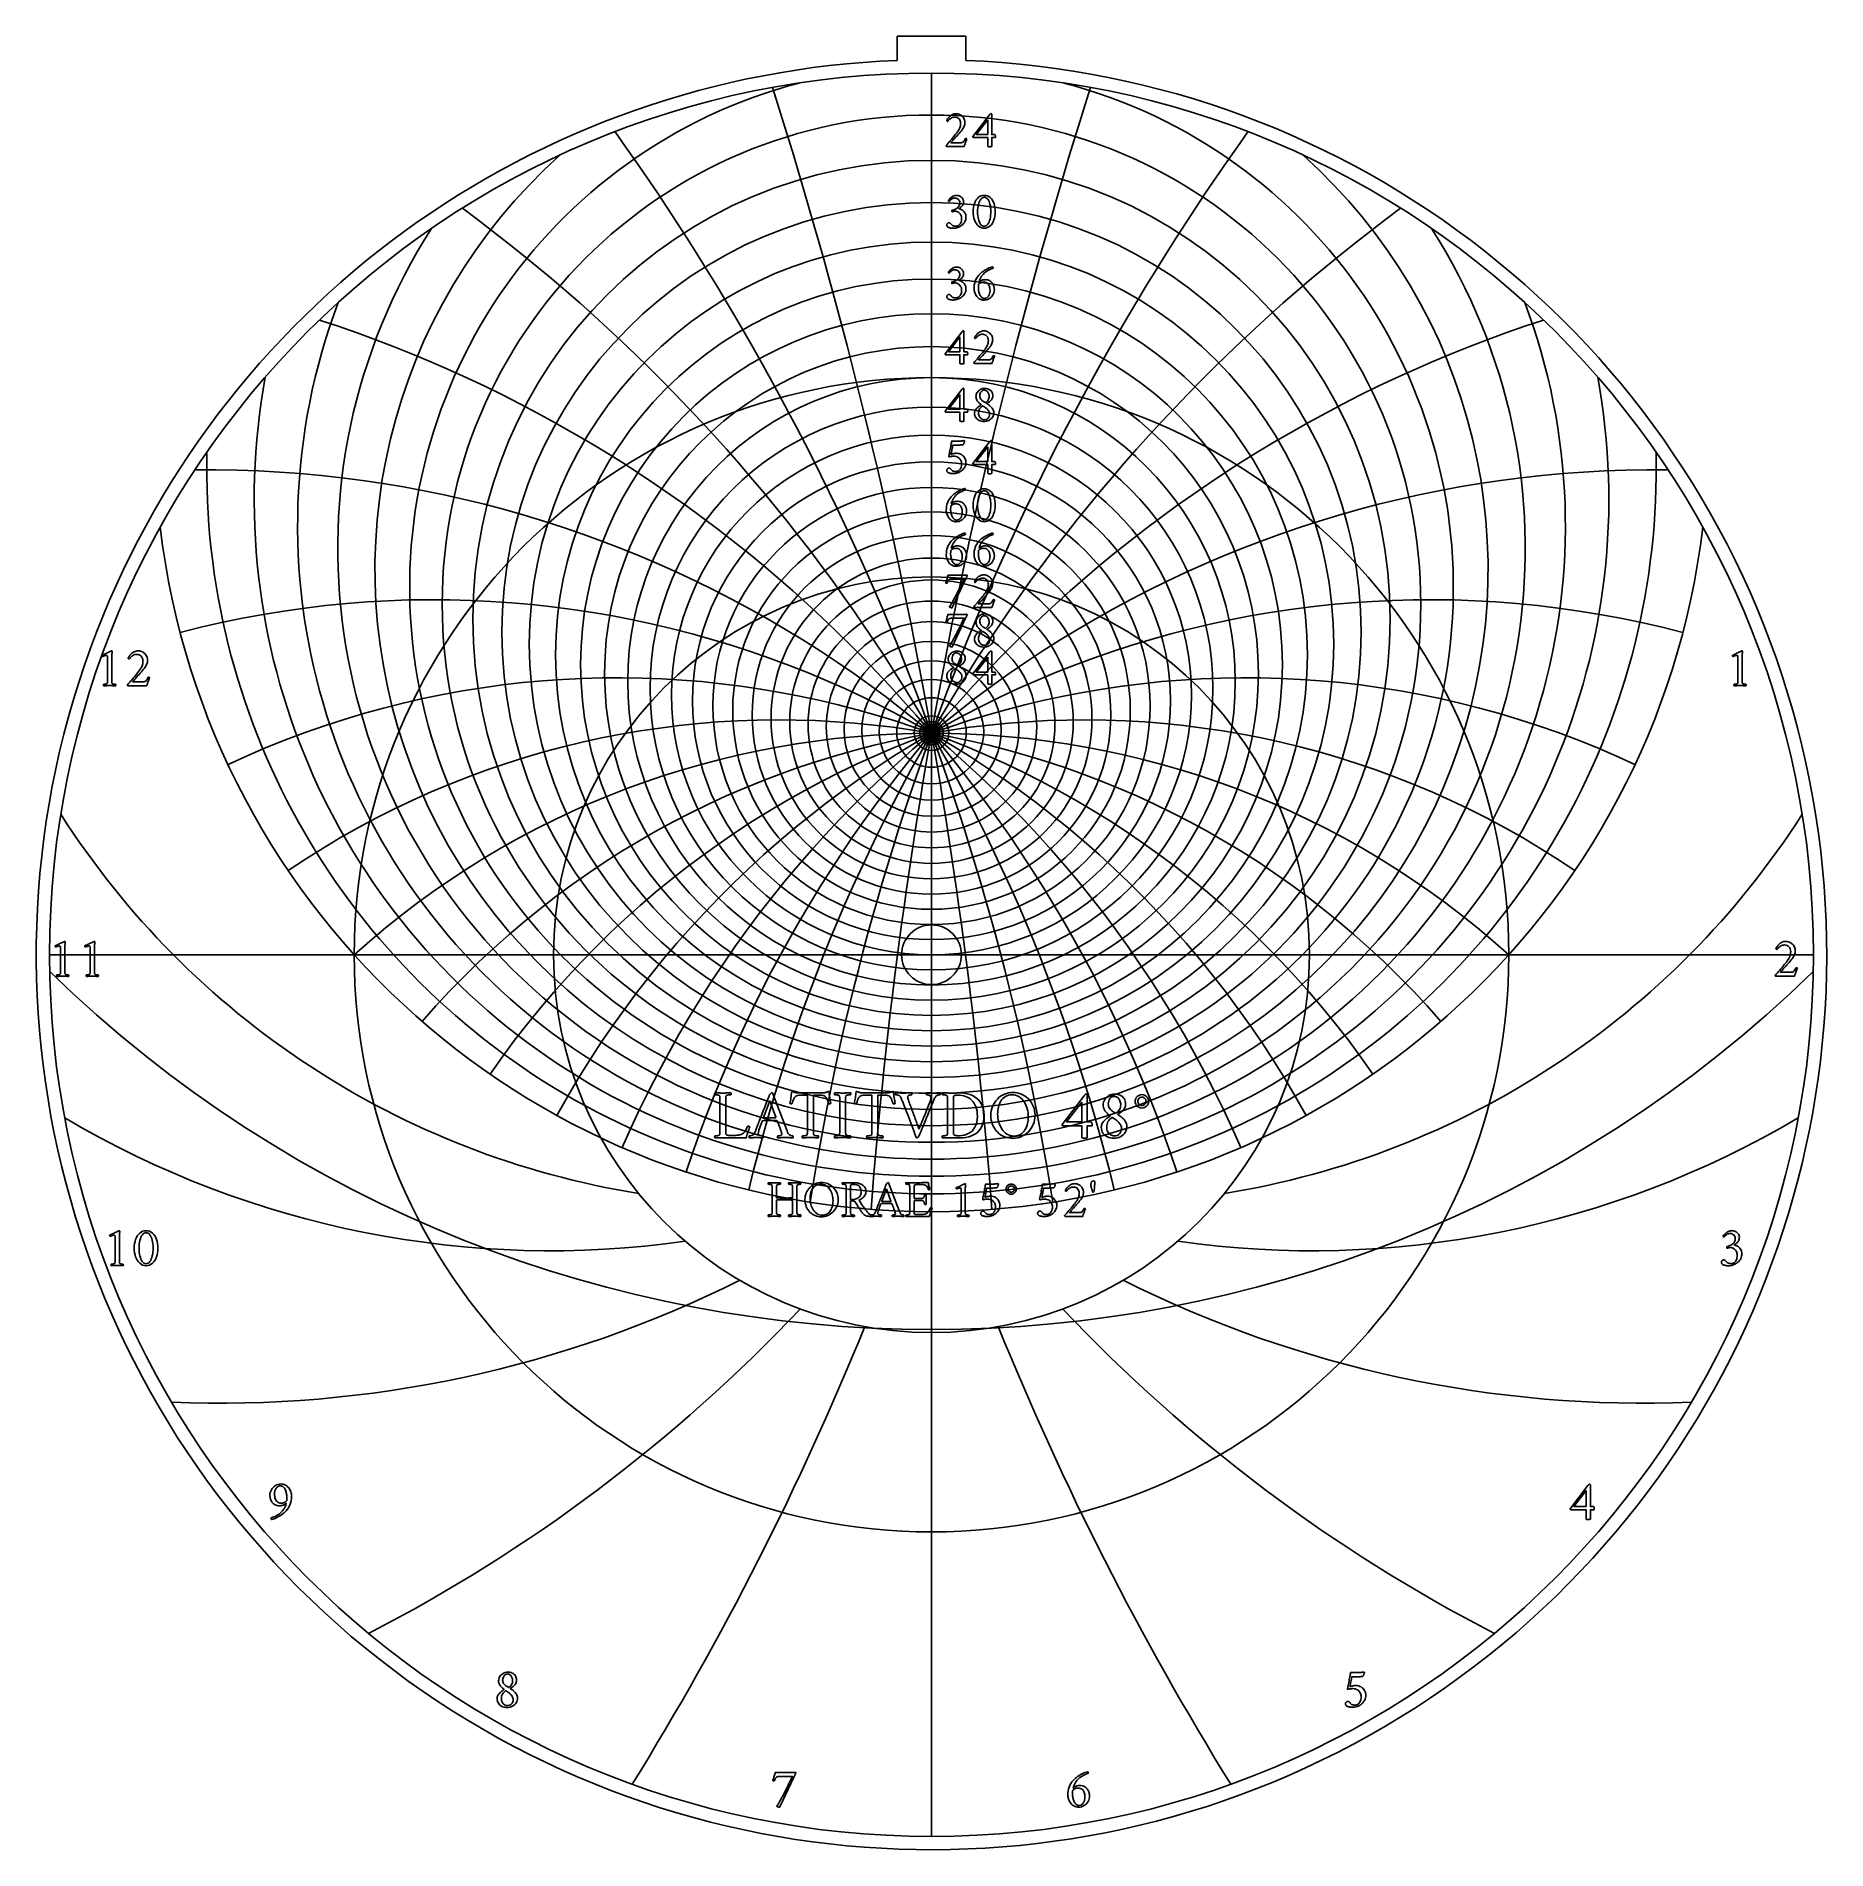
# Model space of a CAD drawing. Header units: millimetres. Extents: x -96 to 96, y -96 to 98.
import ezdxf

# ---------------------------------------------------------------- set-up
doc = ezdxf.new("R2010")
doc.units = ezdxf.units.MM
for name, color, linetype in [('CUT_INNER', 6, 'Continuous'), ('CUT_OUTER', 1, 'Continuous'), ('ENGRAVE', 7, 'Continuous'), ('ENGRAVE_FINE', 8, 'Continuous'), ('TEXT', 5, 'Continuous')]:
    doc.layers.add(name, color=color, linetype=linetype)

msp = doc.modelspace()

# ---------------------------------------------------------------- linework, layer by layer
at = {"layer": 'CUT_INNER'}
msp.add_circle((0, 0), 3.2, dxfattribs=at)
at = {"layer": 'CUT_OUTER'}
for points in [[(-3.675, 98.445), (3.675, 98.445), (3.675, 95.8542)], [(-3.675, 95.8542), (-3.675, 98.445)]]:
    msp.add_lwpolyline(points, dxfattribs=at)
for centre, radius, start, end in [((-0.0002, -0.0002), 95.9249, 159.960768, 87.804282), ((-0.0008, 0.0006), 95.924, 92.195139, 159.961115)]:
    msp.add_arc(centre, radius, start, end, dxfattribs=at)
at = {"layer": 'ENGRAVE'}
for points in [[(0, -94.5), (0, 94.5)], [(-94.5, 0), (94.5, 0)], [(0, -94.5), (0, -40.492)]]:
    msp.add_lwpolyline(points, dxfattribs=at)
for centre, radius in [((0, 0), 94.5), ((0, 33.2958), 43.0933), ((0, 0), 61.8587), ((0, 28.5409), 30.1608), ((0, 25.7223), 19.2207), ((0, 0), 40.492), ((0, 24.2187), 9.3678), ((0, 23.7453), 1.26)]:
    msp.add_circle(centre, radius, dxfattribs=at)
for centre, radius, start, end in [((0, 41.3104), 59.6338, 131.894956, 48.105044), ((0, 55.6978), 83.2391, 186.817711, 353.182289), ((0, -68.701), 92.4464, 48, 132), ((0, -68.701), 92.4464, 48, 132), ((-17.0713, 63.7108), 90.4267, 212.551282, 260.88684), ((17.0713, 63.7108), 90.4267, 279.11316, 327.448718), ((-40.7819, 70.6363), 102.3677, 239.415548, 278.083995), ((40.7819, 70.6363), 102.3677, 261.916005, 300.584452), ((-76.2594, 76.2594), 124.3282, 267.619017, 296.620352), ((76.2594, 76.2594), 124.3282, 243.379648, 272.380983), ((-139.2665, 80.4056), 172.2983, 297.270124, 316.604347), ((139.2665, 80.4056), 172.2983, 223.395653, 242.729876), ((-309.5584, 82.9459), 326.3939, 328.231954, 337.899065), ((309.5584, 82.9459), 326.3939, 202.100935, 211.768046)]:
    msp.add_arc(centre, radius, start, end, dxfattribs=at)
at = {"layer": 'ENGRAVE_FINE'}
for centre, radius in [((0, 37.577), 52.428), ((0, 35.9964), 49.1448), ((0, 34.5755), 46.0403), ((0, 32.1417), 40.2855), ((0, 31.0997), 37.6013), ((0, 30.1585), 35.0269), ((0, 29.3084), 32.5503), ((0, 27.8489), 27.8489), ((0, 27.2261), 25.6062), ((0, 26.667), 23.4252), ((0, 26.1671), 21.2987), ((0, 25.3291), 17.1852), ((0, 24.9845), 15.187), ((0, 24.6859), 13.2211), ((0, 24.4313), 11.2828), ((0, 24.0468), 7.4718), ((0, 23.9142), 5.5909), ((0, 23.8202), 3.7211), ((0, 23.764), 1.8587)]:
    msp.add_circle(centre, radius, dxfattribs=at)
for centre, radius, start, end in [((0, 39.3395), 55.9145, 104.652903, 75.347097), ((-524.2894, -68.701), 532.3775, 4.461368, 17.676322), ((-524.2894, -68.701), 532.3775, 4.461368, 17.676322), ((524.2894, -68.701), 532.3775, 162.323678, 175.538632), ((524.2894, -68.701), 532.3775, 162.323678, 175.538632), ((-253.9943, -68.701), 270.2951, 8.977692, 35.48643), ((-253.9943, -68.701), 270.2951, 8.977692, 35.48643), ((253.9943, -68.701), 270.2951, 144.51357, 171.022308), ((253.9943, -68.701), 270.2951, 144.51357, 171.022308), ((-160.1218, -68.701), 184.8928, 13.606314, 53.548789), ((-160.1218, -68.701), 184.8928, 13.606314, 53.548789), ((160.1218, -68.701), 184.8928, 126.451211, 166.393686), ((160.1218, -68.701), 184.8928, 126.451211, 166.393686), ((0, 43.5217), 63.6208, 147.339419, 32.660581), ((0, 46.0121), 67.9174, 159.38698, 20.61302), ((-110.1733, -68.701), 143.821, 18.409528, 71.93986), ((-110.1733, -68.701), 143.821, 18.409528, 71.93986), ((110.1733, -68.701), 143.821, 108.06014, 161.590472), ((110.1733, -68.701), 143.821, 108.06014, 161.590472), ((0, 48.8296), 72.5749, 169.605342, 10.394658), ((0, 52.0334), 77.6561, 178.636426, 1.363574), ((-77.5717, -68.701), 120.6802, 23.457516, 90.642678), ((-77.5717, -68.701), 120.6802, 23.457516, 90.642678), ((77.5717, -68.701), 120.6802, 89.357322, 156.542484), ((77.5717, -68.701), 120.6802, 89.357322, 156.542484), ((-53.3739, -68.701), 106.7479, 28.831877, 104.724148), ((-53.3739, -68.701), 106.7479, 28.831877, 104.724148), ((53.3739, -68.701), 106.7479, 75.275852, 151.168123), ((53.3739, -68.701), 106.7479, 75.275852, 151.168123), ((-33.6477, -68.701), 98.3794, 34.629994, 115.099318), ((-33.6477, -68.701), 98.3794, 34.629994, 115.099318), ((33.6477, -68.701), 98.3794, 64.900682, 145.370006), ((33.6477, -68.701), 98.3794, 64.900682, 145.370006), ((-16.3008, -68.701), 93.8725, 40.970494, 124.098899), ((-16.3008, -68.701), 93.8725, 40.970494, 124.098899), ((16.3008, -68.701), 93.8725, 55.901101, 139.029506), ((16.3008, -68.701), 93.8725, 55.901101, 139.029506), ((0, 95.3441), 135.5157, 225.796451, 314.203549)]:
    msp.add_arc(centre, radius, start, end, dxfattribs=at)
at = {"layer": 'TEXT'}
for points in [[(3.7947, 87.4586), (3.7664, 87.3893), (3.7374, 87.3154), (3.7078, 87.237), (3.6774, 87.1541), (3.6473, 87.0704), (3.6187, 86.9899), (3.5914, 86.9125), (3.5656, 86.8383), (3.5425, 86.7716), (3.5237, 86.7167), (3.509, 86.6738), (3.4985, 86.6427), (1.6095, 86.6427), (1.601, 86.6492), (1.5921, 86.6574), (1.5828, 86.6673), (1.5732, 86.679), (1.5647, 86.6911), (1.5586, 86.7021), (1.5549, 86.712), (1.5537, 86.7209), (1.6689, 86.8509), (1.7856, 86.9836), (1.9037, 87.1191), (2.0231, 87.2575), (2.1419, 87.3968), (2.2578, 87.5355), (2.371, 87.6735), (2.4814, 87.8107), (2.5865, 87.9449), (2.684, 88.0734), (2.7737, 88.1964), (2.8558, 88.3137), (2.9322, 88.4328), (2.9935, 88.5443), (3.0397, 88.648), (3.071, 88.744), (3.0918, 88.8373), (3.1066, 88.9327), (3.1155, 89.0301), (3.1185, 89.1297), (3.1078, 89.2638), (3.0759, 89.3868), (3.0226, 89.4985), (2.948, 89.5991), (2.8571, 89.6823), (2.7545, 89.7416), (2.6405, 89.7773), (2.5149, 89.7891), (2.4094, 89.7832), (2.3109, 89.7654), (2.2194, 89.7357), (2.1349, 89.6941), (2.0577, 89.6456), (1.9882, 89.5949), (1.9264, 89.5422), (1.8722, 89.4873), (1.8261, 89.435), (1.7884, 89.3895), (1.759, 89.3511), (1.7381, 89.3197), (1.7211, 89.322), (1.7039, 89.3288), (1.6862, 89.3401), (1.6682, 89.356), (1.6523, 89.373), (1.641, 89.3875), (1.6342, 89.3995), (1.6319, 89.4091), (1.644, 89.4386), (1.6633, 89.4769), (1.6901, 89.5238), (1.7241, 89.5796), (1.7655, 89.6403), (1.8142, 89.7025), (1.8703, 89.7661), (1.9337, 89.8311), (2.0034, 89.8943), (2.0783, 89.9526), (2.1585, 90.0061), (2.2439, 90.0546), (2.3345, 90.0949), (2.4304, 90.1238), (2.5315, 90.1411), (2.6379, 90.1468), (2.7662, 90.1386), (2.8887, 90.114), (3.0052, 90.0729), (3.1157, 90.0155), (3.2177, 89.9451), (3.3085, 89.8653), (3.3882, 89.776), (3.4566, 89.6774), (3.5116, 89.5722), (3.5509, 89.4636), (3.5745, 89.3515), (3.5824, 89.2359), (3.5771, 89.1202), (3.5614, 89.0081), (3.5352, 88.8995), (3.4985, 88.7943), (3.4528, 88.6927), (3.3993, 88.5946), (3.3382, 88.4999), (3.2694, 88.4087), (3.1718, 88.2894), (3.0689, 88.1663), (2.9608, 88.0393), (2.8474, 87.9085), (2.7331, 87.7779), (2.6218, 87.6515), (2.5137, 87.5292), (2.4087, 87.4111), (2.3106, 87.3009), (2.2229, 87.2023), (2.1457, 87.1151), (2.079, 87.0395), (3.1632, 87.0395), (3.2406, 87.046), (3.3106, 87.0653), (3.3733, 87.0977), (3.4287, 87.1429), (3.4795, 87.2014), (3.5286, 87.2735), (3.5759, 87.3593), (3.6215, 87.4586), (3.6295, 87.4733), (3.6424, 87.4838), (3.6603, 87.4901), (3.683, 87.4922), (3.6927, 87.4915), (3.7053, 87.4894), (3.7207, 87.4859), (3.7388, 87.481), (3.757, 87.4754), (3.7724, 87.4698), (3.785, 87.4642), (3.7947, 87.4586)], [(6.3711, 90.158), (6.3919, 90.1559), (6.4096, 90.1496), (6.424, 90.1391), (6.4354, 90.1245), (6.444, 90.1077), (6.4501, 90.0909), (6.4537, 90.0742), (6.455, 90.0574), (6.455, 87.9057), (6.7791, 87.9057), (6.7927, 87.9016), (6.8057, 87.889), (6.8179, 87.868), (6.8294, 87.8387), (6.8392, 87.8037), (6.8462, 87.766), (6.8504, 87.7255), (6.8518, 87.6822), (6.8507, 87.6536), (6.8476, 87.6291), (6.8423, 87.6088), (6.835, 87.5928), (6.455, 87.5928), (6.455, 86.6371), (6.4527, 86.6362), (6.4459, 86.6336), (6.4345, 86.6292), (6.4186, 86.6231), (6.3926, 86.617), (6.3509, 86.6127), (6.2934, 86.61), (6.2202, 86.6092), (6.1347, 86.612), (6.0735, 86.6203), (6.0369, 86.6343), (6.0246, 86.6539), (6.0246, 87.5928), (4.4877, 87.5928), (4.4746, 87.602), (4.4633, 87.613), (4.4537, 87.6258), (4.4458, 87.6403), (4.4397, 87.6551), (4.4353, 87.6689), (4.4327, 87.6817), (4.4318, 87.6934), (6.2091, 90.0183), (6.2244, 90.0363), (6.2426, 90.0567), (6.2635, 90.0796), (6.2873, 90.1049), (6.3114, 90.1281), (6.3334, 90.1447), (6.3533, 90.1547), (6.3711, 90.158)], [(6.0246, 89.5041), (4.8007, 87.9057), (6.0246, 87.9057)], [(2.7217, 81.3948), (2.7933, 81.3897), (2.8684, 81.3745), (2.947, 81.3492), (3.0291, 81.3137), (3.1099, 81.2685), (3.1849, 81.2138), (3.2539, 81.1497), (3.3169, 81.0762), (3.3695, 80.9938), (3.407, 80.9029), (3.4295, 80.8037), (3.4371, 80.6962), (3.4316, 80.6113), (3.4154, 80.5299), (3.3883, 80.452), (3.3504, 80.3776), (3.305, 80.3074), (3.2554, 80.2421), (3.2016, 80.1817), (3.1436, 80.1261), (3.0851, 80.0758), (3.0298, 80.0311), (2.9776, 79.992), (2.9285, 79.9585), (3.0081, 79.942), (3.0906, 79.9151), (3.1758, 79.8778), (3.2638, 79.8299), (3.3499, 79.7718), (3.4294, 79.7035), (3.5022, 79.6251), (3.5684, 79.5365), (3.6234, 79.4378), (3.6627, 79.329), (3.6863, 79.2101), (3.6941, 79.081), (3.6866, 78.9446), (3.6641, 78.8149), (3.6265, 78.6917), (3.574, 78.5752), (3.509, 78.4663), (3.4343, 78.3657), (3.3497, 78.2735), (3.2554, 78.1896), (3.1533, 78.1147), (3.0451, 78.0492), (2.9311, 77.9931), (2.8111, 77.9465), (2.6875, 77.9098), (2.5624, 77.8836), (2.436, 77.8679), (2.3081, 77.8627), (2.2517, 77.8646), (2.1887, 77.8704), (2.119, 77.88), (2.0427, 77.8934), (1.965, 77.9111), (1.8911, 77.9332), (1.821, 77.96), (1.7549, 77.9912), (1.7423, 78.0024), (1.7269, 78.0192), (1.7087, 78.0415), (1.6878, 78.0695), (1.6682, 78.1006), (1.6543, 78.1323), (1.6459, 78.1648), (1.6431, 78.198), (1.6474, 78.2539), (1.6605, 78.3042), (1.6824, 78.3489), (1.7129, 78.388), (1.7491, 78.4198), (1.7877, 78.4425), (1.8287, 78.4561), (1.8722, 78.4607), (1.9251, 78.4553), (1.9721, 78.439), (2.0132, 78.412), (2.0483, 78.3741), (2.0806, 78.332), (2.1132, 78.2923), (2.1462, 78.2551), (2.1796, 78.2204), (2.2206, 78.1842), (2.2655, 78.154), (2.3142, 78.1297), (2.3668, 78.1114), (2.4211, 78.0979), (2.4751, 78.0883), (2.5287, 78.0826), (2.582, 78.0806), (2.6548, 78.0857), (2.728, 78.1009), (2.8015, 78.1262), (2.8754, 78.1617), (2.9465, 78.2088), (3.0116, 78.2693), (3.0708, 78.343), (3.1241, 78.4299), (3.1681, 78.5314), (3.1995, 78.6486), (3.2184, 78.7815), (3.2247, 78.9301), (3.2184, 79.0386), (3.1995, 79.1404), (3.1681, 79.2356), (3.1241, 79.3241), (3.0701, 79.405), (3.0088, 79.4771), (2.9402, 79.5405), (2.8642, 79.5952), (2.7834, 79.6392), (2.7, 79.6706), (2.6143, 79.6895), (2.5261, 79.6958), (2.4812, 79.694), (2.436, 79.6888), (2.3904, 79.6801), (2.3445, 79.6678), (2.301, 79.6549), (2.2627, 79.6441), (2.2297, 79.6354), (2.202, 79.6287), (2.1873, 79.6521), (2.1768, 79.6776), (2.1705, 79.7052), (2.1684, 79.7349), (2.1691, 79.7531), (2.1712, 79.7684), (2.1747, 79.781), (2.1796, 79.7908), (2.2872, 79.8191), (2.392, 79.8537), (2.494, 79.8945), (2.5932, 79.9417), (2.6862, 79.9957), (2.7699, 80.057), (2.8441, 80.1256), (2.9089, 80.2016), (2.9615, 80.2859), (2.999, 80.3797), (3.0216, 80.4829), (3.0291, 80.5956), (3.0196, 80.7), (2.9914, 80.7954), (2.9442, 80.8816), (2.8782, 80.9588), (2.7975, 81.0224), (2.7063, 81.0678), (2.6047, 81.0951), (2.4926, 81.1041), (2.4087, 81.0991), (2.3305, 81.0839), (2.2578, 81.0586), (2.1908, 81.0231), (2.1298, 80.9822), (2.0755, 80.9407), (2.0278, 80.8984), (1.9868, 80.8554), (1.952, 80.8161), (1.9232, 80.7849), (1.9003, 80.7617), (1.8834, 80.7465), (1.8722, 80.7489), (1.861, 80.7562), (1.8499, 80.7685), (1.8387, 80.7856), (1.8289, 80.8051), (1.8219, 80.8247), (1.8177, 80.8443), (1.8163, 80.8638), (1.8612, 80.9276), (1.912, 80.9903), (1.9688, 81.0519), (2.0315, 81.1125), (2.0998, 81.1702), (2.1733, 81.2229), (2.2521, 81.2708), (2.3361, 81.3137), (2.4252, 81.3492), (2.5191, 81.3745), (2.618, 81.3897), (2.7217, 81.3948)], [(5.6446, 81.3892), (5.8299, 81.3741), (6.0002, 81.3291), (6.1554, 81.254), (6.2957, 81.1488), (6.4204, 81.0187), (6.529, 80.8687), (6.6216, 80.6988), (6.6981, 80.5089), (6.758, 80.3044), (6.8008, 80.0905), (6.8264, 79.8671), (6.835, 79.6343), (6.8263, 79.4015), (6.8001, 79.1781), (6.7564, 78.9642), (6.6953, 78.7597), (6.6176, 78.5697), (6.5241, 78.3992), (6.415, 78.2483), (6.2901, 78.117), (6.1502, 78.0106), (5.996, 77.9346), (5.8275, 77.8891), (5.6446, 77.8739), (5.4665, 77.8891), (5.3009, 77.9346), (5.1479, 78.0106), (5.0075, 78.117), (4.8812, 78.2483), (4.7707, 78.3992), (4.6758, 78.5697), (4.5967, 78.7597), (4.5344, 78.9642), (4.4898, 79.1781), (4.4631, 79.4015), (4.4542, 79.6343), (4.4629, 79.8671), (4.4891, 80.0905), (4.5328, 80.3044), (4.5939, 80.5089), (4.6718, 80.6988), (4.7658, 80.8687), (4.8758, 81.0187), (5.0019, 81.1488), (5.1427, 81.254), (5.2967, 81.3291), (5.464, 81.3741), (5.6446, 81.3892)], [(5.6725, 81.188), (5.562, 81.1749), (5.4595, 81.1356), (5.365, 81.0701), (5.2785, 80.9784), (5.2008, 80.8647), (5.1325, 80.7332), (5.0737, 80.5839), (5.0243, 80.4167), (4.9851, 80.2358), (4.9572, 80.0451), (4.9404, 79.8446), (4.9348, 79.6343), (4.9404, 79.4263), (4.9572, 79.227), (4.9851, 79.0365), (5.0243, 78.8547), (5.073, 78.6861), (5.1297, 78.5354), (5.1945, 78.4025), (5.2674, 78.2874), (5.3472, 78.1945), (5.4329, 78.1282), (5.5246, 78.0883), (5.6222, 78.0751), (5.74, 78.0887), (5.8472, 78.1295), (5.9439, 78.1977), (6.0302, 78.293), (6.1062, 78.4111), (6.172, 78.5473), (6.2277, 78.7017), (6.2733, 78.8742), (6.3088, 79.0597), (6.3341, 79.2529), (6.3493, 79.4537), (6.3544, 79.6623), (6.3489, 79.872), (6.3327, 80.0709), (6.3056, 80.259), (6.2677, 80.4363), (6.2202, 80.5994), (6.1643, 80.7451), (6.1001, 80.8733), (6.0274, 80.984), (5.9476, 81.0732), (5.8619, 81.137), (5.7702, 81.1752), (5.6725, 81.188)], [(2.7217, 73.7067), (2.7933, 73.7016), (2.8684, 73.6864), (2.947, 73.6611), (3.0291, 73.6256), (3.1099, 73.5804), (3.1849, 73.5257), (3.2539, 73.4616), (3.3169, 73.3881), (3.3695, 73.3057), (3.407, 73.2149), (3.4295, 73.1157), (3.4371, 73.0081), (3.4316, 72.9232), (3.4154, 72.8418), (3.3883, 72.7639), (3.3504, 72.6895), (3.305, 72.6193), (3.2554, 72.554), (3.2016, 72.4936), (3.1436, 72.438), (3.0851, 72.3877), (3.0298, 72.343), (2.9776, 72.3039), (2.9285, 72.2704), (3.0081, 72.254), (3.0906, 72.2271), (3.1758, 72.1897), (3.2638, 72.1418), (3.3499, 72.0837), (3.4294, 72.0154), (3.5022, 71.937), (3.5684, 71.8484), (3.6234, 71.7497), (3.6627, 71.6409), (3.6863, 71.522), (3.6941, 71.3929), (3.6866, 71.2565), (3.6641, 71.1268), (3.6265, 71.0037), (3.574, 70.8872), (3.509, 70.7782), (3.4343, 70.6776), (3.3497, 70.5854), (3.2554, 70.5015), (3.1533, 70.4266), (3.0451, 70.3611), (2.9311, 70.3051), (2.8111, 70.2584), (2.6875, 70.2218), (2.5624, 70.1956), (2.436, 70.1798), (2.3081, 70.1746), (2.2517, 70.1765), (2.1887, 70.1823), (2.119, 70.1919), (2.0427, 70.2053), (1.965, 70.223), (1.8911, 70.2452), (1.821, 70.2719), (1.7549, 70.3031), (1.7423, 70.3143), (1.7269, 70.3311), (1.7087, 70.3534), (1.6878, 70.3814), (1.6682, 70.4125), (1.6543, 70.4443), (1.6459, 70.4767), (1.6431, 70.5099), (1.6474, 70.5658), (1.6605, 70.6161), (1.6824, 70.6608), (1.7129, 70.6999), (1.7491, 70.7317), (1.7877, 70.7544), (1.8287, 70.7681), (1.8722, 70.7726), (1.9251, 70.7672), (1.9721, 70.7509), (2.0132, 70.7239), (2.0483, 70.686), (2.0806, 70.6439), (2.1132, 70.6042), (2.1462, 70.567), (2.1796, 70.5323), (2.2206, 70.4961), (2.2655, 70.4659), (2.3142, 70.4416), (2.3668, 70.4233), (2.4211, 70.4099), (2.4751, 70.4002), (2.5287, 70.3945), (2.582, 70.3926), (2.6548, 70.3976), (2.728, 70.4128), (2.8015, 70.4381), (2.8754, 70.4736), (2.9465, 70.5208), (3.0116, 70.5812), (3.0708, 70.6549), (3.1241, 70.7419), (3.1681, 70.8433), (3.1995, 70.9605), (3.2184, 71.0934), (3.2247, 71.242), (3.2184, 71.3505), (3.1995, 71.4523), (3.1681, 71.5475), (3.1241, 71.636), (3.0701, 71.7169), (3.0088, 71.789), (2.9402, 71.8524), (2.8642, 71.9071), (2.7834, 71.9511), (2.7, 71.9825), (2.6143, 72.0014), (2.5261, 72.0077), (2.4812, 72.006), (2.436, 72.0007), (2.3904, 71.992), (2.3445, 71.9798), (2.301, 71.9668), (2.2627, 71.956), (2.2297, 71.9473), (2.202, 71.9406), (2.1873, 71.964), (2.1768, 71.9895), (2.1705, 72.0171), (2.1684, 72.0468), (2.1691, 72.065), (2.1712, 72.0804), (2.1747, 72.0929), (2.1796, 72.1027), (2.2872, 72.131), (2.392, 72.1656), (2.494, 72.2064), (2.5932, 72.2536), (2.6862, 72.3076), (2.7699, 72.3689), (2.8441, 72.4375), (2.9089, 72.5135), (2.9615, 72.5978), (2.999, 72.6916), (3.0216, 72.7948), (3.0291, 72.9075), (3.0196, 73.0119), (2.9914, 73.1073), (2.9442, 73.1936), (2.8782, 73.2707), (2.7975, 73.3343), (2.7063, 73.3797), (2.6047, 73.407), (2.4926, 73.4161), (2.4087, 73.411), (2.3305, 73.3958), (2.2578, 73.3705), (2.1908, 73.335), (2.1298, 73.2941), (2.0755, 73.2526), (2.0278, 73.2103), (1.9868, 73.1674), (1.952, 73.1281), (1.9232, 73.0968), (1.9003, 73.0736), (1.8834, 73.0584), (1.8722, 73.0608), (1.861, 73.0682), (1.8499, 73.0804), (1.8387, 73.0975), (1.8289, 73.1171), (1.8219, 73.1366), (1.8177, 73.1562), (1.8163, 73.1757), (1.8612, 73.2395), (1.912, 73.3022), (1.9688, 73.3638), (2.0315, 73.4244), (2.0998, 73.4821), (2.1733, 73.5348), (2.2521, 73.5827), (2.3361, 73.6256), (2.4252, 73.6611), (2.5191, 73.6864), (2.618, 73.7016), (2.7217, 73.7067)], [(5.734, 72.3598), (5.8708, 72.3532), (5.996, 72.3332), (6.1097, 72.3001), (6.2119, 72.2536), (6.3034, 72.1968), (6.3851, 72.1327), (6.4571, 72.0613), (6.5192, 71.9825), (6.5725, 71.8991), (6.6177, 71.8135), (6.6549, 71.7258), (6.6841, 71.636), (6.7061, 71.5475), (6.7218, 71.4635), (6.7313, 71.384), (6.7344, 71.3091), (6.7251, 71.1608), (6.6974, 71.0178), (6.6511, 70.88), (6.5863, 70.7474), (6.506, 70.6238), (6.413, 70.5127), (6.3076, 70.4142), (6.1895, 70.3283), (6.0611, 70.2586), (5.9247, 70.2088), (5.7803, 70.179), (5.6278, 70.169), (5.5078, 70.1758), (5.3938, 70.1963), (5.2857, 70.2303), (5.1835, 70.278), (5.088, 70.3368), (4.9998, 70.4044), (4.9189, 70.4808), (4.8454, 70.5658), (4.7796, 70.6579), (4.7218, 70.7551), (4.672, 70.8576), (4.6302, 70.9654), (4.5972, 71.0756), (4.5737, 71.1855), (4.5595, 71.295), (4.5548, 71.4041), (4.5632, 71.6109), (4.5883, 71.8121), (4.6302, 72.0077), (4.6889, 72.1977), (4.7637, 72.379), (4.8538, 72.5484), (4.9593, 72.7059), (5.0801, 72.8516), (5.1816, 72.9557), (5.2904, 73.0556), (5.4066, 73.1513), (5.53, 73.2428), (5.6579, 73.3291), (5.7871, 73.4091), (5.9177, 73.4828), (6.0498, 73.5502), (6.1802, 73.6099), (6.3062, 73.6606), (6.4275, 73.7021), (6.5444, 73.7346), (6.5622, 73.7306), (6.5765, 73.7185), (6.5873, 73.6985), (6.5947, 73.6703), (6.5996, 73.6405), (6.6031, 73.6152), (6.6052, 73.5944), (6.6059, 73.5781), (6.5163, 73.5474), (6.4207, 73.5111), (6.3193, 73.4691), (6.2119, 73.4216), (6.1013, 73.3672), (5.9904, 73.3043), (5.8791, 73.233), (5.7675, 73.1534), (5.6586, 73.0641), (5.5552, 72.9641), (5.4574, 72.8532), (5.3652, 72.7314), (5.281, 72.5975), (5.2073, 72.4499), (5.1441, 72.2887), (5.0913, 72.1139), (5.1661, 72.1692), (5.245, 72.218), (5.3281, 72.2601), (5.4155, 72.2955), (5.5024, 72.3236), (5.5845, 72.3437), (5.6617, 72.3558), (5.734, 72.3598)], [(5.0466, 71.8736), (5.0414, 71.8285), (5.0368, 71.7828), (5.033, 71.7363), (5.0298, 71.6891), (5.0274, 71.6416), (5.0256, 71.5941), (5.0246, 71.5466), (5.0243, 71.4991), (5.0267, 71.4059), (5.034, 71.3105), (5.0463, 71.2131), (5.0634, 71.1135), (5.0856, 71.0147), (5.113, 70.9193), (5.1456, 70.8274), (5.1835, 70.7391), (5.2267, 70.6565), (5.275, 70.5819), (5.3287, 70.5153), (5.3875, 70.4568), (5.4514, 70.4092), (5.5202, 70.3751), (5.5939, 70.3547), (5.6725, 70.3479), (5.7979, 70.3632), (5.9115, 70.4093), (6.0131, 70.4862), (6.1029, 70.5938), (6.1762, 70.7244), (6.2286, 70.8704), (6.2601, 71.0318), (6.2705, 71.2085), (6.2662, 71.3238), (6.2531, 71.4349), (6.2312, 71.5417), (6.2007, 71.6444), (6.1607, 71.7401), (6.1106, 71.8261), (6.0503, 71.9022), (5.9799, 71.9686), (5.8985, 72.0224), (5.8053, 72.0608), (5.7001, 72.0838), (5.5831, 72.0915), (5.5229, 72.0893), (5.4595, 72.0824), (5.3929, 72.0711), (5.3232, 72.0552), (5.2525, 72.0302), (5.1828, 71.9916), (5.1142, 71.9394), (5.0466, 71.8736)], [(3.3979, 66.8755), (3.4187, 66.8734), (3.4364, 66.8671), (3.4509, 66.8566), (3.4622, 66.842), (3.4708, 66.8252), (3.4769, 66.8084), (3.4805, 66.7917), (3.4818, 66.7749), (3.4818, 64.6232), (3.8059, 64.6232), (3.8195, 64.6191), (3.8325, 64.6065), (3.8447, 64.5855), (3.8562, 64.5562), (3.866, 64.5213), (3.873, 64.4835), (3.8772, 64.443), (3.8786, 64.3997), (3.8775, 64.3711), (3.8744, 64.3466), (3.8691, 64.3263), (3.8618, 64.3103), (3.4818, 64.3103), (3.4818, 63.3546), (3.4795, 63.3537), (3.4727, 63.3511), (3.4613, 63.3468), (3.4454, 63.3406), (3.4194, 63.3345), (3.3777, 63.3302), (3.3202, 63.3275), (3.247, 63.3267), (3.1615, 63.3295), (3.1003, 63.3378), (3.0637, 63.3518), (3.0514, 63.3714), (3.0514, 64.3103), (1.5145, 64.3103), (1.5014, 64.3195), (1.4901, 64.3305), (1.4805, 64.3433), (1.4726, 64.3578), (1.4665, 64.3726), (1.4621, 64.3864), (1.4595, 64.3992), (1.4587, 64.4109), (3.2359, 66.7358), (3.2512, 66.7538), (3.2694, 66.7742), (3.2904, 66.7971), (3.3141, 66.8224), (3.3382, 66.8456), (3.3602, 66.8622), (3.3801, 66.8722), (3.3979, 66.8755)], [(3.0514, 66.2216), (1.8275, 64.6232), (3.0514, 64.6232)], [(6.7679, 64.1762), (6.7396, 64.1068), (6.7106, 64.0329), (6.681, 63.9545), (6.6506, 63.8716), (6.6205, 63.7879), (6.5919, 63.7074), (6.5646, 63.63), (6.5388, 63.5558), (6.5157, 63.4891), (6.4969, 63.4342), (6.4822, 63.3913), (6.4717, 63.3602), (4.5827, 63.3602), (4.5742, 63.3667), (4.5653, 63.3749), (4.556, 63.3848), (4.5464, 63.3965), (4.5379, 63.4086), (4.5317, 63.4196), (4.5281, 63.4295), (4.5269, 63.4384), (4.6421, 63.5684), (4.7588, 63.7011), (4.8768, 63.8366), (4.9963, 63.975), (5.1151, 64.1143), (5.231, 64.253), (5.3442, 64.391), (5.4546, 64.5282), (5.5597, 64.6624), (5.6572, 64.7909), (5.7469, 64.9139), (5.829, 65.0312), (5.9053, 65.1503), (5.9666, 65.2618), (6.0129, 65.3655), (6.0442, 65.4616), (6.065, 65.5548), (6.0798, 65.6502), (6.0887, 65.7476), (6.0917, 65.8472), (6.081, 65.9813), (6.0491, 66.1043), (5.9958, 66.216), (5.9212, 66.3166), (5.8302, 66.3998), (5.7277, 66.4591), (5.6137, 66.4948), (5.4881, 66.5066), (5.3826, 66.5007), (5.2841, 66.4829), (5.1926, 66.4532), (5.1081, 66.4116), (5.0309, 66.3631), (4.9614, 66.3124), (4.8996, 66.2597), (4.8454, 66.2049), (4.7993, 66.1525), (4.7616, 66.107), (4.7322, 66.0686), (4.7113, 66.0372), (4.6943, 66.0395), (4.6771, 66.0463), (4.6594, 66.0576), (4.6414, 66.0735), (4.6255, 66.0905), (4.6142, 66.105), (4.6074, 66.117), (4.6051, 66.1266), (4.6171, 66.1561), (4.6365, 66.1944), (4.6633, 66.2414), (4.6973, 66.2971), (4.7387, 66.3578), (4.7874, 66.42), (4.8435, 66.4836), (4.9069, 66.5486), (4.9766, 66.6118), (5.0515, 66.6701), (5.1317, 66.7236), (5.2171, 66.7721), (5.3077, 66.8124), (5.4036, 66.8413), (5.5047, 66.8586), (5.6111, 66.8643), (5.7394, 66.8561), (5.8619, 66.8315), (5.9783, 66.7904), (6.0889, 66.733), (6.1909, 66.6626), (6.2817, 66.5828), (6.3613, 66.4935), (6.4298, 66.3949), (6.4848, 66.2897), (6.5241, 66.1811), (6.5477, 66.069), (6.5556, 65.9534), (6.5503, 65.8377), (6.5346, 65.7256), (6.5084, 65.617), (6.4717, 65.5119), (6.426, 65.4102), (6.3725, 65.3121), (6.3114, 65.2174), (6.2426, 65.1262), (6.145, 65.0069), (6.0421, 64.8838), (5.934, 64.7569), (5.8206, 64.626), (5.7062, 64.4954), (5.595, 64.369), (5.4869, 64.2467), (5.3819, 64.1286), (5.2838, 64.0184), (5.1961, 63.9198), (5.1189, 63.8326), (5.0522, 63.757), (6.1364, 63.757), (6.2138, 63.7635), (6.2838, 63.7828), (6.3465, 63.8152), (6.4019, 63.8604), (6.4527, 63.9189), (6.5018, 63.991), (6.5491, 64.0768), (6.5947, 64.1762), (6.6027, 64.1908), (6.6156, 64.2013), (6.6334, 64.2076), (6.6562, 64.2097), (6.6659, 64.209), (6.6785, 64.2069), (6.6939, 64.2034), (6.712, 64.1985), (6.7302, 64.1929), (6.7456, 64.1873), (6.7581, 64.1817), (6.7679, 64.1762)], [(3.3979, 60.7146), (3.4187, 60.7125), (3.4364, 60.7062), (3.4509, 60.6958), (3.4622, 60.6811), (3.4708, 60.6643), (3.4769, 60.6476), (3.4805, 60.6308), (3.4818, 60.614), (3.4818, 58.4624), (3.8059, 58.4624), (3.8195, 58.4582), (3.8325, 58.4456), (3.8447, 58.4246), (3.8562, 58.3953), (3.866, 58.3604), (3.873, 58.3227), (3.8772, 58.2821), (3.8786, 58.2388), (3.8775, 58.2102), (3.8744, 58.1857), (3.8691, 58.1655), (3.8618, 58.1494), (3.4818, 58.1494), (3.4818, 57.1937), (3.4795, 57.1929), (3.4727, 57.1902), (3.4613, 57.1859), (3.4454, 57.1798), (3.4194, 57.1736), (3.3777, 57.1693), (3.3202, 57.1667), (3.247, 57.1658), (3.1615, 57.1686), (3.1003, 57.177), (3.0637, 57.1909), (3.0514, 57.2105), (3.0514, 58.1494), (1.5145, 58.1494), (1.5014, 58.1587), (1.4901, 58.1697), (1.4805, 58.1824), (1.4726, 58.1969), (1.4665, 58.2118), (1.4621, 58.2255), (1.4595, 58.2383), (1.4587, 58.25), (3.2359, 60.5749), (3.2512, 60.5929), (3.2694, 60.6133), (3.2904, 60.6362), (3.3141, 60.6615), (3.3382, 60.6848), (3.3602, 60.7013), (3.3801, 60.7113), (3.3979, 60.7146)], [(5.6725, 60.709), (5.7929, 60.7031), (5.908, 60.6853), (6.0178, 60.6556), (6.1224, 60.614), (6.2194, 60.5613), (6.3062, 60.4981), (6.3828, 60.4244), (6.4494, 60.3402), (6.5032, 60.2459), (6.5416, 60.1418), (6.5646, 60.0279), (6.5723, 59.9043), (6.566, 59.8016), (6.5472, 59.7059), (6.5157, 59.6171), (6.4717, 59.5354), (6.4188, 59.46), (6.3607, 59.3901), (6.2973, 59.3258), (6.2286, 59.2671), (6.1582, 59.2134), (6.0896, 59.1638), (6.0227, 59.1183), (5.9576, 59.0771), (5.9429, 59.0708), (5.938, 59.0632), (5.9429, 59.0541), (5.9576, 59.0436), (6.0412, 58.9954), (6.1245, 58.9402), (6.2075, 58.878), (6.2901, 58.8089), (6.369, 58.7341), (6.441, 58.6552), (6.506, 58.572), (6.5639, 58.4847), (6.6116, 58.3943), (6.6457, 58.3017), (6.6661, 58.207), (6.6729, 58.1103), (6.6638, 57.9769), (6.6366, 57.8504), (6.5912, 57.7309), (6.5276, 57.6185), (6.4492, 57.5153), (6.3593, 57.4236), (6.2578, 57.3434), (6.1448, 57.2748), (6.0238, 57.2198), (5.8982, 57.1805), (5.7681, 57.1569), (5.6334, 57.149), (5.4893, 57.156), (5.3533, 57.177), (5.2253, 57.2119), (5.1053, 57.2608), (4.9958, 57.3223), (4.8992, 57.3949), (4.8155, 57.4788), (4.7448, 57.5738), (4.6886, 57.6782), (4.6484, 57.7903), (4.6243, 57.9101), (4.6163, 58.0376), (4.6212, 58.125), (4.6358, 58.2081), (4.6603, 58.287), (4.6945, 58.3618), (4.7361, 58.4323), (4.7825, 58.4987), (4.8339, 58.5609), (4.8901, 58.6189), (4.949, 58.6726), (5.0082, 58.7222), (5.0677, 58.7677), (5.1276, 58.8089), (5.1851, 58.8462), (5.2373, 58.8801), (5.2843, 58.9105), (5.326, 58.9374), (5.3344, 58.9454), (5.3372, 58.9528), (5.3344, 58.9594), (5.326, 58.9654), (5.2689, 59.0026), (5.2094, 59.0471), (5.1474, 59.099), (5.0829, 59.1582), (5.0197, 59.2237), (4.9614, 59.2944), (4.9079, 59.3704), (4.8594, 59.4516), (4.819, 59.5375), (4.7902, 59.6276), (4.7729, 59.7219), (4.7672, 59.8204), (4.775, 59.9357), (4.7986, 60.0468), (4.8379, 60.1537), (4.8929, 60.2563), (4.9609, 60.3522), (5.0389, 60.4387), (5.1271, 60.5157), (5.2254, 60.5833), (5.3309, 60.6383), (5.4406, 60.6776), (5.5545, 60.7012), (5.6725, 60.709)], [(5.6446, 60.519), (5.5505, 60.5078), (5.4637, 60.4743), (5.3842, 60.4184), (5.3121, 60.3402), (5.2522, 60.2466), (5.2094, 60.1446), (5.1837, 60.0342), (5.1751, 59.9154), (5.1813, 59.8161), (5.1996, 59.7247), (5.2302, 59.6414), (5.2729, 59.5661), (5.3241, 59.4982), (5.3798, 59.4369), (5.4401, 59.3822), (5.5049, 59.3342), (5.5698, 59.2912), (5.6306, 59.2518), (5.6872, 59.2158), (5.7396, 59.1833), (5.7459, 59.1809), (5.7536, 59.1791), (5.7627, 59.1781), (5.7731, 59.1777), (5.7756, 59.1777), (5.7773, 59.1777), (5.7784, 59.1777), (5.7787, 59.1777), (5.7868, 59.1781), (5.7941, 59.1791), (5.8007, 59.1809), (5.8067, 59.1833), (5.8863, 59.2427), (5.9576, 59.3091), (6.0204, 59.3824), (6.0749, 59.4628), (6.1189, 59.5501), (6.1504, 59.6444), (6.1692, 59.7457), (6.1755, 59.854), (6.1715, 59.9343), (6.1595, 60.0132), (6.1394, 60.0908), (6.1113, 60.1669), (6.0758, 60.2392), (6.0337, 60.3052), (5.985, 60.365), (5.9296, 60.4184), (5.8678, 60.4624), (5.7997, 60.4939), (5.7253, 60.5127), (5.6446, 60.519)], [(3.0514, 60.0607), (1.8275, 58.4624), (3.0514, 58.4624)], [(5.6446, 57.3446), (5.7719, 57.3551), (5.8856, 57.3865), (5.9857, 57.4389), (6.0721, 57.5123), (6.1418, 57.6028), (6.1916, 57.7065), (6.2215, 57.8235), (6.2314, 57.9538), (6.2255, 58.0364), (6.2077, 58.1166), (6.178, 58.1943), (6.1364, 58.2696), (6.0868, 58.3415), (6.033, 58.4093), (5.975, 58.4729), (5.9129, 58.5322), (5.8496, 58.5869), (5.7885, 58.6363), (5.7295, 58.6805), (5.6725, 58.7195), (5.6219, 58.7523), (5.5817, 58.7781), (5.552, 58.797), (5.5328, 58.8089), (5.5223, 58.8138), (5.5133, 58.8173), (5.5056, 58.8194), (5.4993, 58.82), (5.4916, 58.8197), (5.4853, 58.8187), (5.4804, 58.8169), (5.4769, 58.8145), (5.3727, 58.7422), (5.2834, 58.665), (5.2092, 58.5829), (5.15, 58.4959), (5.1048, 58.4012), (5.0725, 58.2961), (5.0531, 58.1805), (5.0466, 58.0544), (5.0522, 57.9466), (5.069, 57.8469), (5.0969, 57.7552), (5.136, 57.6716), (5.1837, 57.5966), (5.2373, 57.5312), (5.2969, 57.4751), (5.3624, 57.4285), (5.4314, 57.3918), (5.5014, 57.3656), (5.5725, 57.3499), (5.6446, 57.3446)], [(2.6714, 53.7509), (2.8274, 53.7418), (2.9711, 53.7146), (3.1026, 53.6692), (3.2219, 53.6056), (3.3286, 53.5283), (3.4224, 53.4415), (3.5032, 53.3452), (3.5712, 53.2396), (3.625, 53.1283), (3.6634, 53.0153), (3.6865, 52.9006), (3.6941, 52.7841), (3.6866, 52.6477), (3.6641, 52.5179), (3.6265, 52.3948), (3.574, 52.2783), (3.509, 52.1693), (3.4343, 52.0687), (3.3497, 51.9765), (3.2554, 51.8927), (3.1533, 51.8178), (3.0451, 51.7523), (2.9311, 51.6962), (2.8111, 51.6496), (2.6875, 51.6129), (2.5624, 51.5867), (2.436, 51.571), (2.3081, 51.5657), (2.2517, 51.5677), (2.1887, 51.5734), (2.119, 51.583), (2.0427, 51.5965), (1.965, 51.6141), (1.8911, 51.6363), (1.821, 51.663), (1.7549, 51.6943), (1.7423, 51.7055), (1.7269, 51.7222), (1.7087, 51.7446), (1.6878, 51.7725), (1.6682, 51.8036), (1.6543, 51.8354), (1.6459, 51.8679), (1.6431, 51.9011), (1.6474, 51.957), (1.6605, 52.0073), (1.6824, 52.052), (1.7129, 52.0911), (1.7491, 52.1229), (1.7877, 52.1456), (1.8287, 52.1592), (1.8722, 52.1637), (1.9251, 52.1583), (1.9721, 52.1421), (2.0132, 52.115), (2.0483, 52.0771), (2.0806, 52.035), (2.1132, 51.9954), (2.1462, 51.9582), (2.1796, 51.9234), (2.2206, 51.8873), (2.2655, 51.8571), (2.3142, 51.8328), (2.3668, 51.8144), (2.4211, 51.801), (2.4751, 51.7914), (2.5287, 51.7856), (2.582, 51.7837), (2.6548, 51.7888), (2.728, 51.804), (2.8015, 51.8293), (2.8754, 51.8647), (2.9465, 51.9119), (3.0116, 51.9723), (3.0708, 52.046), (3.1241, 52.133), (3.1681, 52.2345), (3.1995, 52.3517), (3.2184, 52.4846), (3.2247, 52.6332), (3.2193, 52.7207), (3.203, 52.8099), (3.176, 52.9009), (3.1381, 52.9937), (3.0883, 53.0838), (3.0256, 53.1669), (2.95, 53.2431), (2.8614, 53.3122), (2.7584, 53.3697), (2.6393, 53.4107), (2.5041, 53.4353), (2.3528, 53.4435), (2.3043, 53.442), (2.2481, 53.4373), (2.1841, 53.4294), (2.1125, 53.4184), (2.0423, 53.4053), (1.9826, 53.3912), (1.9333, 53.376), (1.8946, 53.3597), (1.8864, 53.3613), (1.8785, 53.366), (1.871, 53.3739), (1.8638, 53.3849), (1.8577, 53.3976), (1.8534, 53.4107), (1.8507, 53.4242), (1.8499, 53.438), (1.8806, 53.5917), (1.9113, 53.7453), (1.9421, 53.899), (1.9728, 54.0527), (2.003, 54.2038), (2.0322, 54.3496), (2.0603, 54.4902), (2.0874, 54.6256), (2.1124, 54.7522), (2.1342, 54.8666), (2.1529, 54.9687), (2.1684, 55.0587), (2.9732, 55.0587), (3.0294, 55.0594), (3.0864, 55.0615), (3.144, 55.065), (3.2023, 55.0699), (3.2586, 55.0756), (3.3099, 55.0817), (3.3564, 55.0882), (3.3979, 55.095), (3.4322, 55.1011), (3.4566, 55.1055), (3.4713, 55.1081), (3.4762, 55.109), (3.4896, 55.101), (3.502, 55.0936), (3.5134, 55.087), (3.5237, 55.081), (3.5322, 55.0748), (3.5384, 55.0671), (3.542, 55.058), (3.5432, 55.0475), (3.542, 55.0358), (3.5384, 55.0175), (3.5322, 54.9925), (3.5237, 54.9609), (3.5129, 54.9251), (3.4999, 54.8875), (3.4849, 54.8482), (3.4678, 54.8072), (3.4488, 54.7667), (3.428, 54.729), (3.4054, 54.694), (3.3812, 54.6619), (3.3225, 54.6563), (3.2582, 54.6507), (3.1884, 54.6451), (3.1129, 54.6395), (3.0312, 54.6346), (2.9425, 54.6312), (2.8467, 54.6291), (2.7441, 54.6284), (2.2858, 54.6284), (2.2608, 54.5049), (2.2362, 54.3804), (2.2119, 54.2548), (2.188, 54.1282), (2.1641, 54.0026), (2.1398, 53.8802), (2.1152, 53.7609), (2.0902, 53.6447), (2.1504, 53.6662), (2.2194, 53.686), (2.2971, 53.7039), (2.3836, 53.7202), (2.4697, 53.7336), (2.5464, 53.7432), (2.6136, 53.749), (2.6714, 53.7509)], [(6.3711, 55.109), (6.3919, 55.1069), (6.4096, 55.1006), (6.424, 55.0901), (6.4354, 55.0755), (6.444, 55.0587), (6.4501, 55.0419), (6.4537, 55.0252), (6.455, 55.0084), (6.455, 52.8567), (6.7791, 52.8567), (6.7927, 52.8525), (6.8057, 52.84), (6.8179, 52.819), (6.8294, 52.7897), (6.8392, 52.7547), (6.8462, 52.717), (6.8504, 52.6765), (6.8518, 52.6332), (6.8507, 52.6045), (6.8476, 52.5801), (6.8423, 52.5598), (6.835, 52.5438), (6.455, 52.5438), (6.455, 51.5881), (6.4527, 51.5872), (6.4459, 51.5846), (6.4345, 51.5802), (6.4186, 51.5741), (6.3926, 51.568), (6.3509, 51.5636), (6.2934, 51.561), (6.2202, 51.5602), (6.1347, 51.5629), (6.0735, 51.5713), (6.0369, 51.5853), (6.0246, 51.6049), (6.0246, 52.5438), (4.4877, 52.5438), (4.4746, 52.553), (4.4633, 52.564), (4.4537, 52.5768), (4.4458, 52.5913), (4.4397, 52.6061), (4.4353, 52.6199), (4.4327, 52.6327), (4.4318, 52.6444), (6.2091, 54.9693), (6.2244, 54.9873), (6.2426, 55.0077), (6.2635, 55.0306), (6.2873, 55.0559), (6.3114, 55.0791), (6.3334, 55.0957), (6.3533, 55.1057), (6.3711, 55.109)], [(6.0246, 54.4551), (4.8007, 52.8567), (6.0246, 52.8567)], [(2.7608, 48.6017), (2.8976, 48.5951), (3.0228, 48.5752), (3.1365, 48.542), (3.2387, 48.4955), (3.3302, 48.4388), (3.4119, 48.3747), (3.4839, 48.3032), (3.546, 48.2245), (3.5993, 48.141), (3.6445, 48.0554), (3.6817, 47.9677), (3.7109, 47.878), (3.7329, 47.7894), (3.7486, 47.7054), (3.7581, 47.626), (3.7612, 47.551), (3.7519, 47.4028), (3.7242, 47.2597), (3.6779, 47.1219), (3.6131, 46.9894), (3.5328, 46.8657), (3.4399, 46.7546), (3.3344, 46.6561), (3.2163, 46.5702), (3.0879, 46.5005), (2.9515, 46.4508), (2.8071, 46.4209), (2.6546, 46.4109), (2.5347, 46.4178), (2.4206, 46.4382), (2.3125, 46.4722), (2.2103, 46.5199), (2.1148, 46.5788), (2.0266, 46.6464), (1.9457, 46.7227), (1.8722, 46.8077), (1.8064, 46.8998), (1.7486, 46.9971), (1.6988, 47.0996), (1.6571, 47.2073), (1.624, 47.3175), (1.6005, 47.4274), (1.5863, 47.5369), (1.5816, 47.646), (1.59, 47.8528), (1.6151, 48.054), (1.6571, 48.2496), (1.7157, 48.4396), (1.7905, 48.6209), (1.8806, 48.7903), (1.9861, 48.9479), (2.1069, 49.0935), (2.2084, 49.1976), (2.3172, 49.2975), (2.4334, 49.3932), (2.5568, 49.4847), (2.6847, 49.571), (2.8139, 49.651), (2.9446, 49.7247), (3.0766, 49.7921), (3.207, 49.8518), (3.333, 49.9025), (3.4543, 49.9441), (3.5712, 49.9765), (3.589, 49.9725), (3.6033, 49.9605), (3.6141, 49.9404), (3.6215, 49.9123), (3.6264, 49.8824), (3.6299, 49.8571), (3.632, 49.8363), (3.6327, 49.8201), (3.5431, 49.7893), (3.4475, 49.753), (3.3461, 49.7111), (3.2387, 49.6636), (3.1281, 49.6091), (3.0172, 49.5462), (2.906, 49.475), (2.7944, 49.3953), (2.6854, 49.3061), (2.582, 49.206), (2.4842, 49.0951), (2.392, 48.9734), (2.3078, 48.8394), (2.2341, 48.6918), (2.1709, 48.5306), (2.1181, 48.3558), (2.1929, 48.4112), (2.2718, 48.4599), (2.3549, 48.502), (2.4423, 48.5374), (2.5292, 48.5656), (2.6113, 48.5857), (2.6885, 48.5977), (2.7608, 48.6017)], [(5.6446, 49.943), (5.8299, 49.928), (6.0002, 49.8829), (6.1554, 49.8078), (6.2957, 49.7027), (6.4204, 49.5726), (6.529, 49.4226), (6.6216, 49.2526), (6.6981, 49.0628), (6.758, 48.8583), (6.8008, 48.6443), (6.8264, 48.421), (6.835, 48.1882), (6.8263, 47.9553), (6.8001, 47.732), (6.7564, 47.518), (6.6953, 47.3135), (6.6176, 47.1235), (6.5241, 46.953), (6.415, 46.8022), (6.2901, 46.6708), (6.1502, 46.5645), (5.996, 46.4885), (5.8275, 46.4429), (5.6446, 46.4277), (5.4665, 46.4429), (5.3009, 46.4885), (5.1479, 46.5645), (5.0075, 46.6708), (4.8812, 46.8022), (4.7707, 46.953), (4.6758, 47.1235), (4.5967, 47.3135), (4.5344, 47.518), (4.4898, 47.732), (4.4631, 47.9553), (4.4542, 48.1882), (4.4629, 48.421), (4.4891, 48.6443), (4.5328, 48.8583), (4.5939, 49.0628), (4.6718, 49.2526), (4.7658, 49.4226), (4.8758, 49.5726), (5.0019, 49.7027), (5.1427, 49.8078), (5.2967, 49.8829), (5.464, 49.928), (5.6446, 49.943)], [(5.6725, 49.7418), (5.562, 49.7287), (5.4595, 49.6894), (5.365, 49.6239), (5.2785, 49.5322), (5.2008, 49.4185), (5.1325, 49.287), (5.0737, 49.1377), (5.0243, 48.9706), (4.9851, 48.7896), (4.9572, 48.5989), (4.9404, 48.3984), (4.9348, 48.1882), (4.9404, 47.9801), (4.9572, 47.7809), (4.9851, 47.5903), (5.0243, 47.4085), (5.073, 47.24), (5.1297, 47.0893), (5.1945, 46.9564), (5.2674, 46.8413), (5.3472, 46.7484), (5.4329, 46.682), (5.5246, 46.6422), (5.6222, 46.6289), (5.74, 46.6425), (5.8472, 46.6834), (5.9439, 46.7515), (6.0302, 46.8469), (6.1062, 46.9649), (6.172, 47.1011), (6.2277, 47.2555), (6.2733, 47.4281), (6.3088, 47.6136), (6.3341, 47.8067), (6.3493, 48.0076), (6.3544, 48.2161), (6.3489, 48.4258), (6.3327, 48.6248), (6.3056, 48.8129), (6.2677, 48.9901), (6.2202, 49.1533), (6.1643, 49.2989), (6.1001, 49.4271), (6.0274, 49.5378), (5.9476, 49.6271), (5.8619, 49.6908), (5.7702, 49.7291), (5.6725, 49.7418)], [(2.0734, 48.1155), (2.0682, 48.0704), (2.0636, 48.0247), (2.0598, 47.9782), (2.0566, 47.9311), (2.0542, 47.8836), (2.0525, 47.8361), (2.0514, 47.7886), (2.0511, 47.7411), (2.0535, 47.6478), (2.0608, 47.5524), (2.0731, 47.455), (2.0902, 47.3554), (2.1124, 47.2566), (2.1398, 47.1612), (2.1724, 47.0694), (2.2103, 46.981), (2.2535, 46.8984), (2.3018, 46.8238), (2.3555, 46.7573), (2.4143, 46.6988), (2.4782, 46.6511), (2.5471, 46.617), (2.6208, 46.5966), (2.6993, 46.5898), (2.8247, 46.6052), (2.9383, 46.6513), (3.0399, 46.7281), (3.1297, 46.8357), (3.203, 46.9663), (3.2554, 47.1123), (3.2869, 47.2737), (3.2973, 47.4504), (3.293, 47.5657), (3.2799, 47.6768), (3.258, 47.7837), (3.2275, 47.8864), (3.1875, 47.9821), (3.1374, 48.068), (3.0771, 48.1441), (3.0067, 48.2105), (2.9253, 48.2643), (2.8321, 48.3027), (2.7269, 48.3258), (2.6099, 48.3335), (2.5497, 48.3312), (2.4863, 48.3244), (2.4197, 48.313), (2.3501, 48.2971), (2.2793, 48.2722), (2.2096, 48.2336), (2.141, 48.1813), (2.0734, 48.1155)], [(2.7608, 43.8303), (2.8976, 43.8236), (3.0228, 43.8037), (3.1365, 43.7705), (3.2387, 43.7241), (3.3302, 43.6673), (3.4119, 43.6032), (3.4839, 43.5318), (3.546, 43.453), (3.5993, 43.3695), (3.6445, 43.284), (3.6817, 43.1963), (3.7109, 43.1065), (3.7329, 43.018), (3.7486, 42.934), (3.7581, 42.8545), (3.7612, 42.7796), (3.7519, 42.6313), (3.7242, 42.4883), (3.6779, 42.3505), (3.6131, 42.2179), (3.5328, 42.0943), (3.4399, 41.9832), (3.3344, 41.8847), (3.2163, 41.7988), (3.0879, 41.7291), (2.9515, 41.6793), (2.8071, 41.6494), (2.6546, 41.6395), (2.5347, 41.6463), (2.4206, 41.6667), (2.3125, 41.7008), (2.2103, 41.7485), (2.1148, 41.8073), (2.0266, 41.8749), (1.9457, 41.9512), (1.8722, 42.0363), (1.8064, 42.1283), (1.7486, 42.2256), (1.6988, 42.3281), (1.6571, 42.4359), (1.624, 42.5461), (1.6005, 42.6559), (1.5863, 42.7654), (1.5816, 42.8746), (1.59, 43.0814), (1.6151, 43.2826), (1.6571, 43.4782), (1.7157, 43.6682), (1.7905, 43.8495), (1.8806, 44.0189), (1.9861, 44.1764), (2.1069, 44.3221), (2.2084, 44.4261), (2.3172, 44.526), (2.4334, 44.6218), (2.5568, 44.7133), (2.6847, 44.7995), (2.8139, 44.8795), (2.9446, 44.9532), (3.0766, 45.0206), (3.207, 45.0804), (3.333, 45.131), (3.4543, 45.1726), (3.5712, 45.2051), (3.589, 45.2011), (3.6033, 45.189), (3.6141, 45.1689), (3.6215, 45.1408), (3.6264, 45.1109), (3.6299, 45.0856), (3.632, 45.0648), (3.6327, 45.0486), (3.5431, 45.0179), (3.4475, 44.9815), (3.3461, 44.9396), (3.2387, 44.8921), (3.1281, 44.8376), (3.0172, 44.7747), (2.906, 44.7035), (2.7944, 44.6238), (2.6854, 44.5346), (2.582, 44.4345), (2.4842, 44.3236), (2.392, 44.2019), (2.3078, 44.0679), (2.2341, 43.9204), (2.1709, 43.7592), (2.1181, 43.5843), (2.1929, 43.6397), (2.2718, 43.6884), (2.3549, 43.7305), (2.4423, 43.766), (2.5292, 43.7941), (2.6113, 43.8142), (2.6885, 43.8262), (2.7608, 43.8303)], [(5.734, 43.8303), (5.8708, 43.8236), (5.996, 43.8037), (6.1097, 43.7705), (6.2119, 43.7241), (6.3034, 43.6673), (6.3851, 43.6032), (6.4571, 43.5318), (6.5192, 43.453), (6.5725, 43.3695), (6.6177, 43.284), (6.6549, 43.1963), (6.6841, 43.1065), (6.7061, 43.018), (6.7218, 42.934), (6.7313, 42.8545), (6.7344, 42.7796), (6.7251, 42.6313), (6.6974, 42.4883), (6.6511, 42.3505), (6.5863, 42.2179), (6.506, 42.0943), (6.413, 41.9832), (6.3076, 41.8847), (6.1895, 41.7988), (6.0611, 41.7291), (5.9247, 41.6793), (5.7803, 41.6494), (5.6278, 41.6395), (5.5078, 41.6463), (5.3938, 41.6667), (5.2857, 41.7008), (5.1835, 41.7485), (5.088, 41.8073), (4.9998, 41.8749), (4.9189, 41.9512), (4.8454, 42.0363), (4.7796, 42.1283), (4.7218, 42.2256), (4.672, 42.3281), (4.6302, 42.4359), (4.5972, 42.5461), (4.5737, 42.6559), (4.5595, 42.7654), (4.5548, 42.8746), (4.5632, 43.0814), (4.5883, 43.2826), (4.6302, 43.4782), (4.6889, 43.6682), (4.7637, 43.8495), (4.8538, 44.0189), (4.9593, 44.1764), (5.0801, 44.3221), (5.1816, 44.4261), (5.2904, 44.526), (5.4066, 44.6218), (5.53, 44.7133), (5.6579, 44.7995), (5.7871, 44.8795), (5.9177, 44.9532), (6.0498, 45.0206), (6.1802, 45.0804), (6.3062, 45.131), (6.4275, 45.1726), (6.5444, 45.2051), (6.5622, 45.2011), (6.5765, 45.189), (6.5873, 45.1689), (6.5947, 45.1408), (6.5996, 45.1109), (6.6031, 45.0856), (6.6052, 45.0648), (6.6059, 45.0486), (6.5163, 45.0179), (6.4207, 44.9815), (6.3193, 44.9396), (6.2119, 44.8921), (6.1013, 44.8376), (5.9904, 44.7747), (5.8791, 44.7035), (5.7675, 44.6238), (5.6586, 44.5346), (5.5552, 44.4345), (5.4574, 44.3236), (5.3652, 44.2019), (5.281, 44.0679), (5.2073, 43.9204), (5.1441, 43.7592), (5.0913, 43.5843), (5.1661, 43.6397), (5.245, 43.6884), (5.3281, 43.7305), (5.4155, 43.766), (5.5024, 43.7941), (5.5845, 43.8142), (5.6617, 43.8262), (5.734, 43.8303)], [(2.0734, 43.344), (2.0682, 43.299), (2.0636, 43.2532), (2.0598, 43.2068), (2.0566, 43.1596), (2.0542, 43.1121), (2.0525, 43.0646), (2.0514, 43.0171), (2.0511, 42.9696), (2.0535, 42.8763), (2.0608, 42.781), (2.0731, 42.6835), (2.0902, 42.584), (2.1124, 42.4851), (2.1398, 42.3898), (2.1724, 42.2979), (2.2103, 42.2095), (2.2535, 42.1269), (2.3018, 42.0523), (2.3555, 41.9858), (2.4143, 41.9273), (2.4782, 41.8796), (2.5471, 41.8456), (2.6208, 41.8251), (2.6993, 41.8183), (2.8247, 41.8337), (2.9383, 41.8798), (3.0399, 41.9566), (3.1297, 42.0642), (3.203, 42.1949), (3.2554, 42.3409), (3.2869, 42.5022), (3.2973, 42.679), (3.293, 42.7942), (3.2799, 42.9053), (3.258, 43.0122), (3.2275, 43.1149), (3.1875, 43.2106), (3.1374, 43.2965), (3.0771, 43.3727), (3.0067, 43.439), (2.9253, 43.4928), (2.8321, 43.5313), (2.7269, 43.5543), (2.6099, 43.562), (2.5497, 43.5597), (2.4863, 43.5529), (2.4197, 43.5416), (2.3501, 43.5257), (2.2793, 43.5007), (2.2096, 43.4621), (2.141, 43.4099), (2.0734, 43.344)], [(5.0466, 43.344), (5.0414, 43.299), (5.0368, 43.2532), (5.033, 43.2068), (5.0298, 43.1596), (5.0274, 43.1121), (5.0256, 43.0646), (5.0246, 43.0171), (5.0243, 42.9696), (5.0267, 42.8763), (5.034, 42.781), (5.0463, 42.6835), (5.0634, 42.584), (5.0856, 42.4851), (5.113, 42.3898), (5.1456, 42.2979), (5.1835, 42.2095), (5.2267, 42.1269), (5.275, 42.0523), (5.3287, 41.9858), (5.3875, 41.9273), (5.4514, 41.8796), (5.5202, 41.8456), (5.5939, 41.8251), (5.6725, 41.8183), (5.7979, 41.8337), (5.9115, 41.8798), (6.0131, 41.9566), (6.1029, 42.0642), (6.1762, 42.1949), (6.2286, 42.3409), (6.2601, 42.5022), (6.2705, 42.679), (6.2662, 42.7942), (6.2531, 42.9053), (6.2312, 43.0122), (6.2007, 43.1149), (6.1607, 43.2106), (6.1106, 43.2965), (6.0503, 43.3727), (5.9799, 43.439), (5.8985, 43.4928), (5.8053, 43.5313), (5.7001, 43.5543), (5.5831, 43.562), (5.5229, 43.5597), (5.4595, 43.5529), (5.3929, 43.5416), (5.3232, 43.5257), (5.2525, 43.5007), (5.1828, 43.4621), (5.1142, 43.4099), (5.0466, 43.344)], [(3.4091, 40.6695), (3.4633, 40.67), (3.5195, 40.6716), (3.5778, 40.6742), (3.6383, 40.6778), (3.6934, 40.6815), (3.7361, 40.6841), (3.7661, 40.6857), (3.7836, 40.6862), (3.7982, 40.6831), (3.8087, 40.6737), (3.815, 40.6579), (3.8171, 40.6359), (3.8139, 40.6054), (3.8045, 40.5696), (3.7888, 40.5285), (3.7668, 40.4822), (3.7413, 40.4325), (3.7151, 40.3809), (3.6882, 40.3277), (3.6606, 40.2727), (2.2243, 37.2045), (2.2145, 37.1971), (2.202, 37.1919), (2.1866, 37.1887), (2.1684, 37.1877), (2.1359, 37.1896), (2.1, 37.1954), (2.0605, 37.205), (2.0175, 37.2184), (1.9784, 37.2343), (1.9505, 37.2513), (1.9337, 37.2693), (1.9281, 37.2883), (1.9997, 37.4001), (2.0748, 37.523), (2.1534, 37.6571), (2.2355, 37.8025), (2.3198, 37.9554), (2.4052, 38.1126), (2.4917, 38.274), (2.5792, 38.4396), (2.6662, 38.6065), (2.751, 38.7721), (2.8338, 38.9363), (2.9145, 39.099), (2.9921, 39.2574), (3.0654, 39.4085), (3.1346, 39.5522), (3.1995, 39.6886), (3.2593, 39.8147), (3.3127, 39.9276), (3.3599, 40.0271), (3.4007, 40.1134), (3.4337, 40.1831), (3.4573, 40.2328), (3.4715, 40.2627), (3.4762, 40.2727), (2.0902, 40.2727), (2.014, 40.2664), (1.9477, 40.2475), (1.8911, 40.2161), (1.8443, 40.1721), (1.8038, 40.1144), (1.766, 40.0421), (1.7311, 39.9552), (1.699, 39.8535), (1.6927, 39.8388), (1.6794, 39.8284), (1.6591, 39.8221), (1.6319, 39.82), (1.6223, 39.8207), (1.6102, 39.8228), (1.5958, 39.8263), (1.5788, 39.8312), (1.5619, 39.8367), (1.5474, 39.8423), (1.5353, 39.8479), (1.5257, 39.8535), (1.5615, 39.9658), (1.5963, 40.0792), (1.63, 40.1935), (1.6626, 40.309), (1.6925, 40.4185), (1.7178, 40.5151), (1.7386, 40.5987), (1.7549, 40.6695)], [(6.7679, 38.0316), (6.7396, 37.9623), (6.7106, 37.8884), (6.681, 37.81), (6.6506, 37.727), (6.6205, 37.6433), (6.5919, 37.5628), (6.5646, 37.4855), (6.5388, 37.4112), (6.5157, 37.3445), (6.4969, 37.2897), (6.4822, 37.2467), (6.4717, 37.2156), (4.5827, 37.2156), (4.5742, 37.2221), (4.5653, 37.2303), (4.556, 37.2403), (4.5464, 37.252), (4.5379, 37.264), (4.5317, 37.275), (4.5281, 37.285), (4.5269, 37.2939), (4.6421, 37.4238), (4.7588, 37.5565), (4.8768, 37.6921), (4.9963, 37.8304), (5.1151, 37.9698), (5.231, 38.1084), (5.3442, 38.2464), (5.4546, 38.3837), (5.5597, 38.5178), (5.6572, 38.6463), (5.7469, 38.7693), (5.829, 38.8867), (5.9053, 39.0058), (5.9666, 39.1172), (6.0129, 39.2209), (6.0442, 39.317), (6.065, 39.4103), (6.0798, 39.5056), (6.0887, 39.6031), (6.0917, 39.7026), (6.081, 39.8367), (6.0491, 39.9597), (5.9958, 40.0715), (5.9212, 40.1721), (5.8302, 40.2552), (5.7277, 40.3146), (5.6137, 40.3502), (5.4881, 40.3621), (5.3826, 40.3561), (5.2841, 40.3383), (5.1926, 40.3086), (5.1081, 40.2671), (5.0309, 40.2185), (4.9614, 40.1679), (4.8996, 40.1151), (4.8454, 40.0603), (4.7993, 40.0079), (4.7616, 39.9625), (4.7322, 39.9241), (4.7113, 39.8926), (4.6943, 39.8949), (4.6771, 39.9017), (4.6594, 39.9131), (4.6414, 39.929), (4.6255, 39.9459), (4.6142, 39.9604), (4.6074, 39.9724), (4.6051, 39.982), (4.6171, 40.0116), (4.6365, 40.0498), (4.6633, 40.0968), (4.6973, 40.1525), (4.7387, 40.2133), (4.7874, 40.2755), (4.8435, 40.339), (4.9069, 40.404), (4.9766, 40.4672), (5.0515, 40.5255), (5.1317, 40.579), (5.2171, 40.6275), (5.3077, 40.6679), (5.4036, 40.6967), (5.5047, 40.714), (5.6111, 40.7198), (5.7394, 40.7115), (5.8619, 40.6869), (5.9783, 40.6459), (6.0889, 40.5884), (6.1909, 40.518), (6.2817, 40.4382), (6.3613, 40.349), (6.4298, 40.2503), (6.4848, 40.1452), (6.5241, 40.0365), (6.5477, 39.9244), (6.5556, 39.8088), (6.5503, 39.6932), (6.5346, 39.5811), (6.5084, 39.4724), (6.4717, 39.3673), (6.426, 39.2656), (6.3725, 39.1675), (6.3114, 39.0728), (6.2426, 38.9817), (6.145, 38.8624), (6.0421, 38.7393), (5.934, 38.6123), (5.8206, 38.4815), (5.7062, 38.3508), (5.595, 38.2244), (5.4869, 38.1021), (5.3819, 37.9841), (5.2838, 37.8739), (5.1961, 37.7752), (5.1189, 37.6881), (5.0522, 37.6124), (6.1364, 37.6124), (6.2138, 37.6189), (6.2838, 37.6383), (6.3465, 37.6706), (6.4019, 37.7158), (6.4527, 37.7743), (6.5018, 37.8465), (6.5491, 37.9322), (6.5947, 38.0316), (6.6027, 38.0463), (6.6156, 38.0567), (6.6334, 38.063), (6.6562, 38.0651), (6.6659, 38.0644), (6.6785, 38.0623), (6.6939, 38.0588), (6.712, 38.0539), (6.7302, 38.0484), (6.7456, 38.0428), (6.7581, 38.0372), (6.7679, 38.0316)], [(3.4091, 36.4739), (3.4633, 36.4744), (3.5195, 36.476), (3.5778, 36.4786), (3.6383, 36.4823), (3.6934, 36.486), (3.7361, 36.4886), (3.7661, 36.4901), (3.7836, 36.4907), (3.7982, 36.4875), (3.8087, 36.4781), (3.815, 36.4624), (3.8171, 36.4404), (3.8139, 36.4098), (3.8045, 36.374), (3.7888, 36.333), (3.7668, 36.2867), (3.7413, 36.2369), (3.7151, 36.1854), (3.6882, 36.1321), (3.6606, 36.0771), (2.2243, 33.0089), (2.2145, 33.0016), (2.202, 32.9963), (2.1866, 32.9932), (2.1684, 32.9921), (2.1359, 32.9941), (2.1, 32.9998), (2.0605, 33.0094), (2.0175, 33.0229), (1.9784, 33.0388), (1.9505, 33.0557), (1.9337, 33.0737), (1.9281, 33.0927), (1.9997, 33.2045), (2.0748, 33.3275), (2.1534, 33.4616), (2.2355, 33.6069), (2.3198, 33.7599), (2.4052, 33.9171), (2.4917, 34.0784), (2.5792, 34.244), (2.6662, 34.411), (2.751, 34.5765), (2.8338, 34.7407), (2.9145, 34.9035), (2.9921, 35.0619), (3.0654, 35.213), (3.1346, 35.3567), (3.1995, 35.4931), (3.2593, 35.6192), (3.3127, 35.732), (3.3599, 35.8316), (3.4007, 35.9178), (3.4337, 35.9875), (3.4573, 36.0373), (3.4715, 36.0672), (3.4762, 36.0771), (2.0902, 36.0771), (2.014, 36.0708), (1.9477, 36.052), (1.8911, 36.0205), (1.8443, 35.9765), (1.8038, 35.9189), (1.766, 35.8466), (1.7311, 35.7596), (1.699, 35.658), (1.6927, 35.6433), (1.6794, 35.6328), (1.6591, 35.6265), (1.6319, 35.6244), (1.6223, 35.6251), (1.6102, 35.6272), (1.5958, 35.6307), (1.5788, 35.6356), (1.5619, 35.6412), (1.5474, 35.6468), (1.5353, 35.6524), (1.5257, 35.658), (1.5615, 35.7703), (1.5963, 35.8836), (1.63, 35.998), (1.6626, 36.1134), (1.6925, 36.2229), (1.7178, 36.3195), (1.7386, 36.4032), (1.7549, 36.4739)], [(5.6725, 36.5298), (5.7929, 36.5239), (5.908, 36.506), (6.0178, 36.4763), (6.1224, 36.4348), (6.2194, 36.382), (6.3062, 36.3188), (6.3828, 36.2451), (6.4494, 36.1609), (6.5032, 36.0666), (6.5416, 35.9625), (6.5646, 35.8487), (6.5723, 35.725), (6.566, 35.6223), (6.5472, 35.5266), (6.5157, 35.4379), (6.4717, 35.3562), (6.4188, 35.2807), (6.3607, 35.2109), (6.2973, 35.1466), (6.2286, 35.0879), (6.1582, 35.0341), (6.0896, 34.9845), (6.0227, 34.9391), (5.9576, 34.8979), (5.9429, 34.8916), (5.938, 34.8839), (5.9429, 34.8748), (5.9576, 34.8644), (6.0412, 34.8162), (6.1245, 34.761), (6.2075, 34.6988), (6.2901, 34.6296), (6.369, 34.5549), (6.441, 34.4759), (6.506, 34.3928), (6.5639, 34.3055), (6.6116, 34.215), (6.6457, 34.1225), (6.6661, 34.0278), (6.6729, 33.931), (6.6638, 33.7976), (6.6366, 33.6712), (6.5912, 33.5517), (6.5276, 33.4392), (6.4492, 33.336), (6.3593, 33.2443), (6.2578, 33.1642), (6.1448, 33.0955), (6.0238, 33.0405), (5.8982, 33.0012), (5.7681, 32.9776), (5.6334, 32.9698), (5.4893, 32.9768), (5.3533, 32.9977), (5.2253, 33.0327), (5.1053, 33.0816), (4.9958, 33.143), (4.8992, 33.2157), (4.8155, 33.2995), (4.7448, 33.3945), (4.6886, 33.499), (4.6484, 33.6111), (4.6243, 33.7309), (4.6163, 33.8584), (4.6212, 33.9457), (4.6358, 34.0288), (4.6603, 34.1078), (4.6945, 34.1825), (4.7361, 34.2531), (4.7825, 34.3195), (4.8339, 34.3816), (4.8901, 34.4396), (4.949, 34.4934), (5.0082, 34.543), (5.0677, 34.5884), (5.1276, 34.6296), (5.1851, 34.667), (5.2373, 34.7009), (5.2843, 34.7313), (5.326, 34.7582), (5.3344, 34.7662), (5.3372, 34.7735), (5.3344, 34.7802), (5.326, 34.7861), (5.2689, 34.8233), (5.2094, 34.8678), (5.1474, 34.9197), (5.0829, 34.9789), (5.0197, 35.0444), (4.9614, 35.1151), (4.9079, 35.1911), (4.8594, 35.2723), (4.819, 35.3583), (4.7902, 35.4484), (4.7729, 35.5427), (4.7672, 35.6412), (4.775, 35.7565), (4.7986, 35.8675), (4.8379, 35.9744), (4.8929, 36.0771), (4.9609, 36.173), (5.0389, 36.2594), (5.1271, 36.3365), (5.2254, 36.404), (5.3309, 36.4591), (5.4406, 36.4984), (5.5545, 36.5219), (5.6725, 36.5298)], [(5.6446, 36.3398), (5.5505, 36.3286), (5.4637, 36.2951), (5.3842, 36.2392), (5.3121, 36.1609), (5.2522, 36.0673), (5.2094, 35.9653), (5.1837, 35.855), (5.1751, 35.7362), (5.1813, 35.6368), (5.1996, 35.5455), (5.2302, 35.4622), (5.2729, 35.3869), (5.3241, 35.319), (5.3798, 35.2577), (5.4401, 35.203), (5.5049, 35.155), (5.5698, 35.112), (5.6306, 35.0725), (5.6872, 35.0366), (5.7396, 35.0041), (5.7459, 35.0016), (5.7536, 34.9999), (5.7627, 34.9988), (5.7731, 34.9985), (5.7756, 34.9985), (5.7773, 34.9985), (5.7784, 34.9985), (5.7787, 34.9985), (5.7868, 34.9988), (5.7941, 34.9999), (5.8007, 35.0016), (5.8067, 35.0041), (5.8863, 35.0635), (5.9576, 35.1298), (6.0204, 35.2032), (6.0749, 35.2835), (6.1189, 35.3708), (6.1504, 35.4651), (6.1692, 35.5664), (6.1755, 35.6747), (6.1715, 35.7551), (6.1595, 35.834), (6.1394, 35.9115), (6.1113, 35.9877), (6.0758, 36.06), (6.0337, 36.126), (5.985, 36.1857), (5.9296, 36.2392), (5.8678, 36.2832), (5.7997, 36.3146), (5.7253, 36.3335), (5.6446, 36.3398)], [(5.6446, 33.1654), (5.7719, 33.1759), (5.8856, 33.2073), (5.9857, 33.2597), (6.0721, 33.333), (6.1418, 33.4235), (6.1916, 33.5273), (6.2215, 33.6443), (6.2314, 33.7746), (6.2255, 33.8572), (6.2077, 33.9373), (6.178, 34.015), (6.1364, 34.0903), (6.0868, 34.1623), (6.033, 34.23), (5.975, 34.2936), (5.9129, 34.353), (5.8496, 34.4077), (5.7885, 34.4571), (5.7295, 34.5013), (5.6725, 34.5402), (5.6219, 34.573), (5.5817, 34.5989), (5.552, 34.6178), (5.5328, 34.6296), (5.5223, 34.6345), (5.5133, 34.638), (5.5056, 34.6401), (5.4993, 34.6408), (5.4916, 34.6405), (5.4853, 34.6394), (5.4804, 34.6377), (5.4769, 34.6352), (5.3727, 34.5629), (5.2834, 34.4857), (5.2092, 34.4036), (5.15, 34.3167), (5.1048, 34.222), (5.0725, 34.1169), (5.0531, 34.0012), (5.0466, 33.8752), (5.0522, 33.7674), (5.069, 33.6677), (5.0969, 33.576), (5.136, 33.4923), (5.1837, 33.4174), (5.2373, 33.3519), (5.2969, 33.2958), (5.3624, 33.2492), (5.4314, 33.2125), (5.5014, 33.1863), (5.5725, 33.1706), (5.6446, 33.1654)], [(-88.2934, 29.5123), (-88.2934, 31.867), (-88.2951, 31.9248), (-88.3001, 31.9728), (-88.3085, 32.0112), (-88.3202, 32.0399), (-88.3361, 32.0608), (-88.3567, 32.0757), (-88.3823, 32.0846), (-88.4126, 32.0876), (-88.4499, 32.0848), (-88.4961, 32.0764), (-88.5512, 32.0625), (-88.6153, 32.0429), (-88.6798, 32.0215), (-88.736, 32.0019), (-88.7841, 31.9842), (-88.8239, 31.9684), (-88.8474, 31.9904), (-88.8642, 32.0146), (-88.8742, 32.041), (-88.8776, 32.0697), (-88.8776, 32.0701), (-88.8776, 32.0712), (-88.8776, 32.0731), (-88.8776, 32.0757), (-88.8769, 32.0865), (-88.8746, 32.0951), (-88.8709, 32.1014), (-88.8657, 32.1055), (-88.747, 32.1593), (-88.6295, 32.2135), (-88.513, 32.2681), (-88.3977, 32.3231), (-88.2878, 32.3758), (-88.1876, 32.4237), (-88.097, 32.4667), (-88.0162, 32.5049), (-87.9493, 32.5362), (-87.9007, 32.5585), (-87.8703, 32.572), (-87.8582, 32.5764), (-87.8463, 32.5764), (-87.8325, 32.5742), (-87.821, 32.5675), (-87.8116, 32.5563), (-87.8046, 32.5407), (-87.799, 32.5235), (-87.7941, 32.5079), (-87.79, 32.4937), (-87.7867, 32.481), (-87.7882, 32.4719), (-87.7926, 32.4445), (-87.8001, 32.3989), (-87.8105, 32.335), (-87.821, 32.2543), (-87.8284, 32.1584), (-87.8329, 32.0472), (-87.8344, 31.9207), (-87.8344, 29.5123), (-87.8342, 29.4479), (-87.8336, 29.3856), (-87.8327, 29.3257), (-87.8314, 29.2679), (-87.8286, 29.2139), (-87.8232, 29.1651), (-87.8152, 29.1215), (-87.8046, 29.0831), (-87.7945, 29.0686), (-87.7762, 29.0548), (-87.7498, 29.0418), (-87.7151, 29.0295), (-87.6758, 29.0185), (-87.6354, 29.0093), (-87.5939, 29.0021), (-87.5512, 28.9967), (-87.5112, 28.9928), (-87.4774, 28.99), (-87.4501, 28.9883), (-87.429, 28.9877), (-87.421, 28.9736), (-87.4148, 28.9549), (-87.4106, 28.9318), (-87.4081, 28.9043), (-87.4083, 28.8767), (-87.4119, 28.8536), (-87.4188, 28.835), (-87.429, 28.8208), (-87.5166, 28.8266), (-87.6004, 28.832), (-87.6805, 28.837), (-87.7569, 28.8417), (-87.8329, 28.8456), (-87.9119, 28.8484), (-87.9938, 28.8501), (-88.0788, 28.8506), (-88.1604, 28.8501), (-88.2382, 28.8484), (-88.3124, 28.8456), (-88.3828, 28.8417), (-88.454, 28.837), (-88.5304, 28.832), (-88.6119, 28.8266), (-88.6988, 28.8208), (-88.709, 28.835), (-88.7159, 28.8536), (-88.7194, 28.8767), (-88.7196, 28.9043), (-88.7172, 28.9318), (-88.7129, 28.9549), (-88.7068, 28.9736), (-88.6988, 28.9877), (-88.6777, 28.9883), (-88.6503, 28.99), (-88.6166, 28.9928), (-88.5766, 28.9967), (-88.5339, 29.0021), (-88.4923, 29.0093), (-88.4519, 29.0185), (-88.4126, 29.0295), (-88.3783, 29.0418), (-88.353, 29.0548), (-88.3366, 29.0686), (-88.3292, 29.0831), (-88.3184, 29.1215), (-88.3098, 29.1651), (-88.3035, 29.2139), (-88.2994, 29.2679), (-88.2967, 29.3257), (-88.2949, 29.3856), (-88.2938, 29.4479), (-88.2934, 29.5123)], [(-83.7747, 29.709), (-83.8049, 29.6351), (-83.8358, 29.5563), (-83.8675, 29.4726), (-83.8999, 29.3842), (-83.932, 29.2949), (-83.9625, 29.209), (-83.9916, 29.1265), (-84.0191, 29.0473), (-84.0437, 28.9762), (-84.0639, 28.9177), (-84.0795, 28.8719), (-84.0907, 28.8387), (-86.1056, 28.8387), (-86.1147, 28.8456), (-86.1242, 28.8543), (-86.1341, 28.865), (-86.1443, 28.8774), (-86.1535, 28.8903), (-86.16, 28.902), (-86.1639, 28.9127), (-86.1652, 28.9222), (-86.0423, 29.0608), (-85.9178, 29.2023), (-85.7919, 29.3469), (-85.6645, 29.4944), (-85.5378, 29.6431), (-85.4141, 29.791), (-85.2934, 29.9382), (-85.1756, 30.0846), (-85.0635, 30.2277), (-84.9595, 30.3648), (-84.8638, 30.4959), (-84.7762, 30.6211), (-84.6948, 30.7482), (-84.6294, 30.867), (-84.5801, 30.9777), (-84.5467, 31.0801), (-84.5246, 31.1796), (-84.5087, 31.2813), (-84.4992, 31.3853), (-84.496, 31.4915), (-84.5074, 31.6345), (-84.5415, 31.7657), (-84.5983, 31.8849), (-84.6779, 31.9922), (-84.7749, 32.0809), (-84.8843, 32.1442), (-85.0059, 32.1822), (-85.1399, 32.1949), (-85.2524, 32.1886), (-85.3575, 32.1696), (-85.4551, 32.1379), (-85.5452, 32.0936), (-85.6276, 32.0418), (-85.7017, 31.9877), (-85.7677, 31.9315), (-85.8254, 31.873), (-85.8746, 31.8171), (-85.9148, 31.7687), (-85.9461, 31.7277), (-85.9685, 31.6942), (-85.9866, 31.6966), (-86.005, 31.7038), (-86.0238, 31.716), (-86.043, 31.7329), (-86.06, 31.751), (-86.0721, 31.7664), (-86.0793, 31.7793), (-86.0818, 31.7895), (-86.0689, 31.821), (-86.0482, 31.8618), (-86.0197, 31.9119), (-85.9834, 31.9714), (-85.9392, 32.0362), (-85.8873, 32.1025), (-85.8275, 32.1703), (-85.7598, 32.2396), (-85.6855, 32.307), (-85.6056, 32.3693), (-85.5201, 32.4263), (-85.429, 32.4781), (-85.3323, 32.5211), (-85.23, 32.5518), (-85.1222, 32.5703), (-85.0087, 32.5764), (-84.8718, 32.5677), (-84.7412, 32.5414), (-84.617, 32.4976), (-84.499, 32.4363), (-84.3902, 32.3613), (-84.2934, 32.2761), (-84.2084, 32.1809), (-84.1354, 32.0757), (-84.0767, 31.9635), (-84.0348, 31.8477), (-84.0096, 31.7281), (-84.0013, 31.6047), (-84.0069, 31.4814), (-84.0236, 31.3618), (-84.0516, 31.2459), (-84.0907, 31.1338), (-84.1395, 31.0254), (-84.1965, 30.9207), (-84.2617, 30.8197), (-84.3351, 30.7225), (-84.4392, 30.5952), (-84.549, 30.4639), (-84.6643, 30.3285), (-84.7852, 30.1889), (-84.9072, 30.0496), (-85.0259, 29.9147), (-85.1412, 29.7843), (-85.2531, 29.6584), (-85.3578, 29.5408), (-85.4513, 29.4356), (-85.5337, 29.3426), (-85.6048, 29.2619), (-84.4484, 29.2619), (-84.3658, 29.2688), (-84.2911, 29.2895), (-84.2243, 29.324), (-84.1652, 29.3722), (-84.111, 29.4346), (-84.0586, 29.5116), (-84.0082, 29.603), (-83.9595, 29.709), (-83.951, 29.7247), (-83.9372, 29.7359), (-83.9182, 29.7426), (-83.894, 29.7448), (-83.8835, 29.7441), (-83.8701, 29.7418), (-83.8537, 29.7381), (-83.8343, 29.7329), (-83.815, 29.7269), (-83.7986, 29.721), (-83.7852, 29.715), (-83.7747, 29.709)], [(2.6993, 32.5525), (2.8197, 32.5465), (2.9348, 32.5287), (3.0446, 32.499), (3.1492, 32.4575), (3.2462, 32.4047), (3.333, 32.3415), (3.4096, 32.2678), (3.4762, 32.1836), (3.53, 32.0893), (3.5684, 31.9852), (3.5914, 31.8714), (3.5991, 31.7477), (3.5928, 31.645), (3.574, 31.5493), (3.5425, 31.4606), (3.4985, 31.3788), (3.4456, 31.3034), (3.3875, 31.2335), (3.3241, 31.1693), (3.2554, 31.1106), (3.185, 31.0568), (3.1164, 31.0072), (3.0495, 30.9618), (2.9844, 30.9206), (2.9697, 30.9143), (2.9648, 30.9066), (2.9697, 30.8975), (2.9844, 30.887), (3.068, 30.8388), (3.1513, 30.7837), (3.2343, 30.7215), (3.3169, 30.6523), (3.3958, 30.5776), (3.4678, 30.4986), (3.5328, 30.4155), (3.5907, 30.3282), (3.6384, 30.2377), (3.6725, 30.1451), (3.6929, 30.0505), (3.6997, 29.9537), (3.6906, 29.8203), (3.6634, 29.6939), (3.618, 29.5744), (3.5544, 29.4619), (3.476, 29.3587), (3.3861, 29.267), (3.2846, 29.1869), (3.1716, 29.1182), (3.0506, 29.0632), (2.925, 29.0239), (2.7949, 29.0003), (2.6602, 28.9925), (2.5161, 28.9995), (2.3801, 29.0204), (2.2521, 29.0553), (2.1321, 29.1042), (2.0226, 29.1657), (1.926, 29.2384), (1.8424, 29.3222), (1.7716, 29.4172), (1.7154, 29.5216), (1.6752, 29.6338), (1.6511, 29.7536), (1.6431, 29.8811), (1.648, 29.9684), (1.6626, 30.0515), (1.6871, 30.1305), (1.7213, 30.2052), (1.7629, 30.2758), (1.8093, 30.3421), (1.8607, 30.4043), (1.9169, 30.4623), (1.9758, 30.5161), (2.035, 30.5657), (2.0945, 30.6111), (2.1544, 30.6523), (2.2119, 30.6897), (2.2641, 30.7236), (2.3111, 30.754), (2.3528, 30.7809), (2.3612, 30.7889), (2.364, 30.7962), (2.3612, 30.8029), (2.3528, 30.8088), (2.2957, 30.846), (2.2362, 30.8905), (2.1742, 30.9424), (2.1097, 31.0016), (2.0465, 31.0671), (1.9882, 31.1378), (1.9347, 31.2138), (1.8862, 31.295), (1.8458, 31.3809), (1.817, 31.4711), (1.7997, 31.5654), (1.794, 31.6639), (1.8018, 31.7791), (1.8254, 31.8902), (1.8647, 31.9971), (1.9197, 32.0998), (1.9877, 32.1957), (2.0657, 32.2821), (2.1539, 32.3591), (2.2523, 32.4267), (2.3577, 32.4817), (2.4674, 32.521), (2.5813, 32.5446), (2.6993, 32.5525)], [(2.6714, 32.3625), (2.5773, 32.3513), (2.4905, 32.3178), (2.411, 32.2619), (2.3389, 32.1836), (2.279, 32.09), (2.2362, 31.988), (2.2105, 31.8776), (2.202, 31.7589), (2.2081, 31.6595), (2.2264, 31.5682), (2.257, 31.4849), (2.2998, 31.4096), (2.3509, 31.3416), (2.4066, 31.2803), (2.4669, 31.2257), (2.5317, 31.1777), (2.5967, 31.1347), (2.6574, 31.0952), (2.714, 31.0592), (2.7664, 31.0268), (2.7727, 31.0243), (2.7804, 31.0226), (2.7895, 31.0215), (2.7999, 31.0212), (2.8024, 31.0212), (2.8041, 31.0212), (2.8052, 31.0212), (2.8055, 31.0212), (2.8136, 31.0215), (2.8209, 31.0226), (2.8275, 31.0243), (2.8335, 31.0268), (2.9131, 31.0861), (2.9844, 31.1525), (3.0472, 31.2259), (3.1017, 31.3062), (3.1457, 31.3935), (3.1772, 31.4878), (3.196, 31.5891), (3.2023, 31.6974), (3.1983, 31.7777), (3.1863, 31.8567), (3.1662, 31.9342), (3.1381, 32.0104), (3.1026, 32.0827), (3.0605, 32.1487), (3.0118, 32.2084), (2.9564, 32.2619), (2.8946, 32.3059), (2.8265, 32.3373), (2.7521, 32.3562), (2.6714, 32.3625)], [(6.3711, 32.5581), (6.3919, 32.556), (6.4096, 32.5497), (6.424, 32.5392), (6.4354, 32.5245), (6.444, 32.5078), (6.4501, 32.491), (6.4537, 32.4742), (6.455, 32.4575), (6.455, 30.3058), (6.7791, 30.3058), (6.7927, 30.3016), (6.8057, 30.289), (6.8179, 30.2681), (6.8294, 30.2388), (6.8392, 30.2038), (6.8462, 30.1661), (6.8504, 30.1256), (6.8518, 30.0823), (6.8507, 30.0536), (6.8476, 30.0292), (6.8423, 30.0089), (6.835, 29.9928), (6.455, 29.9928), (6.455, 29.0372), (6.4527, 29.0363), (6.4459, 29.0337), (6.4345, 29.0293), (6.4186, 29.0232), (6.3926, 29.0171), (6.3509, 29.0127), (6.2934, 29.0101), (6.2202, 29.0092), (6.1347, 29.012), (6.0735, 29.0204), (6.0369, 29.0344), (6.0246, 29.0539), (6.0246, 29.9928), (4.4877, 29.9928), (4.4746, 30.0021), (4.4633, 30.0131), (4.4537, 30.0259), (4.4458, 30.0404), (4.4397, 30.0552), (4.4353, 30.069), (4.4327, 30.0817), (4.4318, 30.0934), (6.2091, 32.4183), (6.2244, 32.4363), (6.2426, 32.4568), (6.2635, 32.4796), (6.2873, 32.505), (6.3114, 32.5282), (6.3334, 32.5448), (6.3533, 32.5547), (6.3711, 32.5581)], [(6.0246, 31.9042), (4.8007, 30.3058), (6.0246, 30.3058)], [(86.4096, 29.5123), (86.4096, 31.867), (86.4079, 31.9248), (86.4029, 31.9728), (86.3945, 32.0112), (86.3828, 32.0399), (86.367, 32.0608), (86.3463, 32.0757), (86.3208, 32.0846), (86.2904, 32.0876), (86.2531, 32.0848), (86.2069, 32.0764), (86.1518, 32.0625), (86.0877, 32.0429), (86.0233, 32.0215), (85.967, 32.0019), (85.9189, 31.9842), (85.8791, 31.9684), (85.8556, 31.9904), (85.8388, 32.0146), (85.8288, 32.041), (85.8254, 32.0697), (85.8254, 32.0701), (85.8254, 32.0712), (85.8254, 32.0731), (85.8254, 32.0757), (85.8262, 32.0865), (85.8284, 32.0951), (85.8321, 32.1014), (85.8373, 32.1055), (85.956, 32.1593), (86.0736, 32.2135), (86.19, 32.2681), (86.3053, 32.3231), (86.4152, 32.3758), (86.5154, 32.4237), (86.606, 32.4667), (86.6868, 32.5049), (86.7537, 32.5362), (86.8023, 32.5585), (86.8327, 32.572), (86.8448, 32.5764), (86.8567, 32.5764), (86.8705, 32.5742), (86.8821, 32.5675), (86.8914, 32.5563), (86.8984, 32.5407), (86.904, 32.5235), (86.9089, 32.5079), (86.913, 32.4937), (86.9163, 32.481), (86.9148, 32.4719), (86.9104, 32.4445), (86.9029, 32.3989), (86.8925, 32.335), (86.8821, 32.2543), (86.8746, 32.1584), (86.8701, 32.0472), (86.8686, 31.9207), (86.8686, 29.5123), (86.8688, 29.4479), (86.8694, 29.3856), (86.8703, 29.3257), (86.8716, 29.2679), (86.8744, 29.2139), (86.8798, 29.1651), (86.8878, 29.1215), (86.8984, 29.0831), (86.9085, 29.0686), (86.9268, 29.0548), (86.9532, 29.0418), (86.9879, 29.0295), (87.0272, 29.0185), (87.0676, 29.0093), (87.1091, 29.0021), (87.1518, 28.9967), (87.1919, 28.9928), (87.2256, 28.99), (87.253, 28.9883), (87.274, 28.9877), (87.282, 28.9736), (87.2882, 28.9549), (87.2925, 28.9318), (87.2949, 28.9043), (87.2947, 28.8767), (87.2911, 28.8536), (87.2843, 28.835), (87.274, 28.8208), (87.1865, 28.8266), (87.1026, 28.832), (87.0225, 28.837), (86.9461, 28.8417), (86.8701, 28.8456), (86.7911, 28.8484), (86.7092, 28.8501), (86.6242, 28.8506), (86.5426, 28.8501), (86.4648, 28.8484), (86.3906, 28.8456), (86.3202, 28.8417), (86.249, 28.837), (86.1727, 28.832), (86.0911, 28.8266), (86.0043, 28.8208), (85.994, 28.835), (85.9871, 28.8536), (85.9836, 28.8767), (85.9834, 28.9043), (85.9858, 28.9318), (85.9901, 28.9549), (85.9962, 28.9736), (86.0043, 28.9877), (86.0253, 28.9883), (86.0527, 28.99), (86.0864, 28.9928), (86.1265, 28.9967), (86.1691, 29.0021), (86.2107, 29.0093), (86.2511, 29.0185), (86.2904, 29.0295), (86.3247, 29.0418), (86.35, 29.0548), (86.3664, 29.0686), (86.3739, 29.0831), (86.3847, 29.1215), (86.3932, 29.1651), (86.3996, 29.2139), (86.4037, 29.2679), (86.4063, 29.3257), (86.4081, 29.3856), (86.4093, 29.4479), (86.4096, 29.5123)], [(2.6714, 29.1881), (2.7987, 29.1986), (2.9124, 29.23), (3.0125, 29.2824), (3.0989, 29.3557), (3.1686, 29.4462), (3.2184, 29.5499), (3.2483, 29.667), (3.2582, 29.7972), (3.2523, 29.8799), (3.2345, 29.96), (3.2048, 30.0377), (3.1632, 30.113), (3.1136, 30.185), (3.0598, 30.2527), (3.0018, 30.3163), (2.9397, 30.3757), (2.8764, 30.4303), (2.8153, 30.4798), (2.7563, 30.524), (2.6993, 30.5629), (2.6487, 30.5957), (2.6085, 30.6216), (2.5788, 30.6404), (2.5596, 30.6523), (2.5492, 30.6572), (2.5401, 30.6607), (2.5324, 30.6628), (2.5261, 30.6635), (2.5184, 30.6631), (2.5121, 30.6621), (2.5072, 30.6603), (2.5037, 30.6579), (2.3995, 30.5856), (2.3102, 30.5084), (2.236, 30.4263), (2.1768, 30.3393), (2.1316, 30.2447), (2.0993, 30.1396), (2.0799, 30.0239), (2.0734, 29.8978), (2.079, 29.7901), (2.0958, 29.6904), (2.1237, 29.5987), (2.1628, 29.515), (2.2105, 29.4401), (2.2641, 29.3746), (2.3237, 29.3185), (2.3892, 29.2719), (2.4582, 29.2352), (2.5282, 29.209), (2.5993, 29.1933), (2.6714, 29.1881)], [(-93.3198, -1.6325), (-93.3198, 0.7222), (-93.3215, 0.78), (-93.3265, 0.828), (-93.3349, 0.8664), (-93.3466, 0.8951), (-93.3624, 0.916), (-93.3831, 0.9309), (-93.4086, 0.9398), (-93.439, 0.9428), (-93.4763, 0.94), (-93.5225, 0.9316), (-93.5776, 0.9176), (-93.6417, 0.8981), (-93.7061, 0.8767), (-93.7624, 0.8571), (-93.8105, 0.8394), (-93.8503, 0.8236), (-93.8738, 0.8455), (-93.8906, 0.8698), (-93.9006, 0.8962), (-93.904, 0.9249), (-93.904, 0.9253), (-93.904, 0.9264), (-93.904, 0.9283), (-93.904, 0.9309), (-93.9032, 0.9417), (-93.901, 0.9502), (-93.8973, 0.9566), (-93.8921, 0.9607), (-93.7734, 1.0145), (-93.6558, 1.0687), (-93.5394, 1.1233), (-93.4241, 1.1783), (-93.3142, 1.231), (-93.214, 1.2789), (-93.1234, 1.3219), (-93.0426, 1.3601), (-92.9757, 1.3914), (-92.9271, 1.4137), (-92.8967, 1.4271), (-92.8846, 1.4316), (-92.8727, 1.4316), (-92.8589, 1.4294), (-92.8473, 1.4227), (-92.838, 1.4115), (-92.831, 1.3958), (-92.8254, 1.3787), (-92.8205, 1.3631), (-92.8164, 1.3489), (-92.8131, 1.3362), (-92.8146, 1.3271), (-92.819, 1.2997), (-92.8265, 1.2541), (-92.8369, 1.1902), (-92.8473, 1.1095), (-92.8548, 1.0136), (-92.8593, 0.9024), (-92.8608, 0.7759), (-92.8608, -1.6325), (-92.8606, -1.6969), (-92.86, -1.7592), (-92.8591, -1.8192), (-92.8578, -1.8769), (-92.855, -1.9309), (-92.8496, -1.9797), (-92.8416, -2.0233), (-92.831, -2.0617), (-92.8209, -2.0762), (-92.8026, -2.09), (-92.7762, -2.1031), (-92.7415, -2.1154), (-92.7022, -2.1263), (-92.6618, -2.1355), (-92.6203, -2.1427), (-92.5776, -2.1481), (-92.5375, -2.1521), (-92.5038, -2.1548), (-92.4764, -2.1565), (-92.4554, -2.1571), (-92.4474, -2.1712), (-92.4412, -2.1899), (-92.4369, -2.213), (-92.4345, -2.2405), (-92.4347, -2.2681), (-92.4383, -2.2912), (-92.4451, -2.3098), (-92.4554, -2.324), (-92.5429, -2.3182), (-92.6268, -2.3128), (-92.7069, -2.3078), (-92.7833, -2.3031), (-92.8593, -2.2992), (-92.9383, -2.2964), (-93.0202, -2.2947), (-93.1052, -2.2942), (-93.1868, -2.2947), (-93.2646, -2.2964), (-93.3388, -2.2992), (-93.4092, -2.3031), (-93.4804, -2.3078), (-93.5567, -2.3128), (-93.6383, -2.3182), (-93.7251, -2.324), (-93.7354, -2.3098), (-93.7423, -2.2912), (-93.7458, -2.2681), (-93.746, -2.2405), (-93.7436, -2.213), (-93.7393, -2.1899), (-93.7332, -2.1712), (-93.7251, -2.1571), (-93.7041, -2.1565), (-93.6767, -2.1548), (-93.643, -2.1521), (-93.6029, -2.1481), (-93.5603, -2.1427), (-93.5187, -2.1355), (-93.4783, -2.1263), (-93.439, -2.1154), (-93.4047, -2.1031), (-93.3794, -2.09), (-93.363, -2.0762), (-93.3555, -2.0617), (-93.3447, -2.0233), (-93.3362, -1.9797), (-93.3298, -1.9309), (-93.3257, -1.8769), (-93.3231, -1.8192), (-93.3213, -1.7592), (-93.3201, -1.6969), (-93.3198, -1.6325)], [(-90.1484, -1.6325), (-90.1484, 0.7222), (-90.15, 0.78), (-90.1551, 0.828), (-90.1635, 0.8664), (-90.1752, 0.8951), (-90.191, 0.916), (-90.2117, 0.9309), (-90.2372, 0.9398), (-90.2676, 0.9428), (-90.3049, 0.94), (-90.3511, 0.9316), (-90.4062, 0.9176), (-90.4703, 0.8981), (-90.5347, 0.8767), (-90.591, 0.8571), (-90.6391, 0.8394), (-90.6789, 0.8236), (-90.7024, 0.8455), (-90.7192, 0.8698), (-90.7292, 0.8962), (-90.7326, 0.9249), (-90.7326, 0.9253), (-90.7326, 0.9264), (-90.7326, 0.9283), (-90.7326, 0.9309), (-90.7318, 0.9417), (-90.7296, 0.9502), (-90.7259, 0.9566), (-90.7207, 0.9607), (-90.602, 1.0145), (-90.4844, 1.0687), (-90.368, 1.1233), (-90.2527, 1.1783), (-90.1428, 1.231), (-90.0426, 1.2789), (-89.952, 1.3219), (-89.8712, 1.3601), (-89.8043, 1.3914), (-89.7557, 1.4137), (-89.7253, 1.4271), (-89.7132, 1.4316), (-89.7013, 1.4316), (-89.6875, 1.4294), (-89.6759, 1.4227), (-89.6666, 1.4115), (-89.6595, 1.3958), (-89.654, 1.3787), (-89.6491, 1.3631), (-89.645, 1.3489), (-89.6417, 1.3362), (-89.6432, 1.3271), (-89.6476, 1.2997), (-89.6551, 1.2541), (-89.6655, 1.1902), (-89.6759, 1.1095), (-89.6834, 1.0136), (-89.6879, 0.9024), (-89.6894, 0.7759), (-89.6894, -1.6325), (-89.6892, -1.6969), (-89.6886, -1.7592), (-89.6877, -1.8192), (-89.6864, -1.8769), (-89.6836, -1.9309), (-89.6782, -1.9797), (-89.6702, -2.0233), (-89.6595, -2.0617), (-89.6495, -2.0762), (-89.6312, -2.09), (-89.6048, -2.1031), (-89.5701, -2.1154), (-89.5308, -2.1263), (-89.4904, -2.1355), (-89.4488, -2.1427), (-89.4062, -2.1481), (-89.3661, -2.1521), (-89.3324, -2.1548), (-89.305, -2.1565), (-89.284, -2.1571), (-89.276, -2.1712), (-89.2698, -2.1899), (-89.2655, -2.213), (-89.2631, -2.2405), (-89.2633, -2.2681), (-89.2668, -2.2912), (-89.2737, -2.3098), (-89.284, -2.324), (-89.3715, -2.3182), (-89.4554, -2.3128), (-89.5355, -2.3078), (-89.6119, -2.3031), (-89.6879, -2.2992), (-89.7668, -2.2964), (-89.8488, -2.2947), (-89.9338, -2.2942), (-90.0154, -2.2947), (-90.0932, -2.2964), (-90.1674, -2.2992), (-90.2378, -2.3031), (-90.309, -2.3078), (-90.3853, -2.3128), (-90.4669, -2.3182), (-90.5537, -2.324), (-90.564, -2.3098), (-90.5709, -2.2912), (-90.5744, -2.2681), (-90.5746, -2.2405), (-90.5722, -2.213), (-90.5679, -2.1899), (-90.5617, -2.1712), (-90.5537, -2.1571), (-90.5327, -2.1565), (-90.5053, -2.1548), (-90.4716, -2.1521), (-90.4315, -2.1481), (-90.3889, -2.1427), (-90.3473, -2.1355), (-90.3069, -2.1263), (-90.2676, -2.1154), (-90.2333, -2.1031), (-90.208, -2.09), (-90.1916, -2.0762), (-90.1841, -2.0617), (-90.1733, -2.0233), (-90.1648, -1.9797), (-90.1584, -1.9309), (-90.1543, -1.8769), (-90.1517, -1.8192), (-90.1499, -1.7592), (-90.1487, -1.6969), (-90.1484, -1.6325)], [(92.7833, -1.4358), (92.7531, -1.5097), (92.7222, -1.5885), (92.6905, -1.6722), (92.6581, -1.7607), (92.626, -1.8499), (92.5955, -1.9358), (92.5664, -2.0183), (92.5388, -2.0975), (92.5143, -2.1686), (92.4941, -2.2271), (92.4785, -2.273), (92.4673, -2.3061), (90.4524, -2.3061), (90.4433, -2.2992), (90.4338, -2.2905), (90.4239, -2.2798), (90.4136, -2.2674), (90.4045, -2.2545), (90.398, -2.2428), (90.3941, -2.2322), (90.3928, -2.2227), (90.5157, -2.0841), (90.6402, -1.9425), (90.7661, -1.7979), (90.8935, -1.6504), (91.0202, -1.5017), (91.1439, -1.3538), (91.2646, -1.2066), (91.3824, -1.0602), (91.4945, -0.9171), (91.5985, -0.78), (91.6942, -0.6489), (91.7818, -0.5237), (91.8632, -0.3966), (91.9286, -0.2778), (91.9779, -0.1671), (92.0113, -0.0647), (92.0334, 0.0348), (92.0493, 0.1365), (92.0588, 0.2405), (92.0619, 0.3467), (92.0506, 0.4897), (92.0165, 0.6209), (91.9597, 0.7401), (91.8801, 0.8474), (91.7831, 0.9361), (91.6737, 0.9994), (91.5521, 1.0374), (91.4181, 1.0501), (91.3056, 1.0438), (91.2005, 1.0248), (91.1029, 0.9931), (91.0128, 0.9488), (90.9304, 0.897), (90.8563, 0.8429), (90.7903, 0.7867), (90.7326, 0.7282), (90.6834, 0.6723), (90.6432, 0.6239), (90.6119, 0.5829), (90.5895, 0.5493), (90.5714, 0.5518), (90.553, 0.559), (90.5342, 0.5711), (90.515, 0.5881), (90.498, 0.6062), (90.4859, 0.6216), (90.4787, 0.6345), (90.4762, 0.6447), (90.4891, 0.6762), (90.5098, 0.717), (90.5383, 0.7671), (90.5746, 0.8265), (90.6188, 0.8914), (90.6707, 0.9577), (90.7305, 1.0255), (90.7982, 1.0948), (90.8725, 1.1622), (90.9524, 1.2245), (91.0379, 1.2815), (91.129, 1.3333), (91.2257, 1.3763), (91.328, 1.407), (91.4358, 1.4255), (91.5493, 1.4316), (91.6862, 1.4229), (91.8168, 1.3966), (91.941, 1.3528), (92.059, 1.2915), (92.1678, 1.2165), (92.2646, 1.1313), (92.3496, 1.0361), (92.4226, 0.9309), (92.4813, 0.8187), (92.5232, 0.7028), (92.5483, 0.5832), (92.5567, 0.4599), (92.5511, 0.3366), (92.5344, 0.217), (92.5064, 0.1011), (92.4673, -0.011), (92.4185, -0.1194), (92.3615, -0.2241), (92.2963, -0.3251), (92.2229, -0.4223), (92.1188, -0.5496), (92.009, -0.6809), (91.8937, -0.8163), (91.7728, -0.9559), (91.6508, -1.0952), (91.5321, -1.2301), (91.4168, -1.3605), (91.3049, -1.4864), (91.2002, -1.604), (91.1066, -1.7092), (91.0243, -1.8022), (90.9531, -1.8829), (92.1096, -1.8829), (92.1922, -1.876), (92.2669, -1.8553), (92.3337, -1.8208), (92.3928, -1.7726), (92.447, -1.7102), (92.4994, -1.6332), (92.5498, -1.5418), (92.5985, -1.4358), (92.607, -1.4201), (92.6208, -1.4089), (92.6398, -1.4022), (92.664, -1.4), (92.6745, -1.4007), (92.6879, -1.403), (92.7043, -1.4067), (92.7236, -1.4119), (92.743, -1.4179), (92.7594, -1.4238), (92.7728, -1.4298), (92.7833, -1.4358)], [(-22.0344, -18.7654), (-22.0344, -18.7738), (-22.0344, -18.784), (-22.0344, -18.7961), (-22.0344, -18.8101), (-22.0344, -18.8462), (-22.0344, -18.8874), (-22.0344, -18.9337), (-22.0344, -18.9852), (-22.034, -19.0381), (-22.0326, -19.0886), (-22.0302, -19.1368), (-22.027, -19.1827), (-22.0223, -19.2227), (-22.0158, -19.2535), (-22.0074, -19.2749), (-21.9972, -19.287), (-21.9578, -19.3105), (-21.9143, -19.3289), (-21.8665, -19.3422), (-21.8146, -19.3503), (-21.7529, -19.3552), (-21.6758, -19.3587), (-21.5834, -19.3608), (-21.4755, -19.3615), (-21.0657, -19.3615), (-20.9588, -19.3585), (-20.8468, -19.3494), (-20.7297, -19.3343), (-20.6074, -19.3131), (-20.4889, -19.2854), (-20.383, -19.2507), (-20.2896, -19.209), (-20.2088, -19.1603), (-20.1429, -19.1072), (-20.0793, -19.0448), (-20.0181, -18.9731), (-19.9591, -18.8921), (-19.903, -18.7989), (-19.8502, -18.6909), (-19.8006, -18.5679), (-19.7542, -18.4301), (-19.7421, -18.4105), (-19.7207, -18.3965), (-19.69, -18.3882), (-19.6499, -18.3854), (-19.5884, -18.3882), (-19.5381, -18.3965), (-19.499, -18.4105), (-19.4711, -18.4301), (-19.5244, -18.5814), (-19.58, -18.7374), (-19.638, -18.8981), (-19.6983, -19.0635), (-19.7545, -19.2251), (-19.7999, -19.3746), (-19.8346, -19.5119), (-19.8585, -19.6372), (-20.1524, -19.6363), (-20.4454, -19.6335), (-20.7374, -19.6288), (-21.0285, -19.6223), (-21.3284, -19.6158), (-21.6469, -19.6111), (-21.9841, -19.6084), (-22.3399, -19.6074), (-22.4634, -19.6081), (-22.5802, -19.6102), (-22.6906, -19.6137), (-22.7945, -19.6186), (-22.896, -19.6235), (-22.9994, -19.627), (-23.1047, -19.6291), (-23.2118, -19.6298), (-23.2246, -19.6121), (-23.2332, -19.5888), (-23.2376, -19.5599), (-23.2379, -19.5255), (-23.2348, -19.491), (-23.2295, -19.4621), (-23.2218, -19.4388), (-23.2118, -19.4211), (-23.1848, -19.4204), (-23.1484, -19.4183), (-23.1028, -19.4148), (-23.0478, -19.41), (-22.9889, -19.4032), (-22.9314, -19.3941), (-22.8753, -19.3827), (-22.8206, -19.369), (-22.7728, -19.3536), (-22.7377, -19.3373), (-22.7151, -19.3201), (-22.7051, -19.3019), (-22.6918, -19.2539), (-22.6818, -19.1994), (-22.675, -19.1384), (-22.6715, -19.0709), (-22.6699, -18.9987), (-22.6687, -18.9237), (-22.668, -18.846), (-22.6678, -18.7654), (-22.6678, -15.6581), (-22.668, -15.5773), (-22.6687, -15.4988), (-22.6699, -15.4226), (-22.6715, -15.3488), (-22.675, -15.2797), (-22.6818, -15.2175), (-22.6918, -15.1623), (-22.7051, -15.1141), (-22.7151, -15.0931), (-22.7377, -15.075), (-22.7728, -15.0596), (-22.8206, -15.047), (-22.8753, -15.0366), (-22.9314, -15.0275), (-22.9889, -15.0198), (-23.0478, -15.0135), (-23.1028, -15.0086), (-23.1484, -15.0051), (-23.1848, -15.003), (-23.2118, -15.0023), (-23.2218, -14.9846), (-23.2295, -14.9613), (-23.2348, -14.9325), (-23.2379, -14.898), (-23.2376, -14.8635), (-23.2332, -14.8347), (-23.2246, -14.8114), (-23.2118, -14.7937), (-23.1005, -14.7976), (-22.9901, -14.8021), (-22.8806, -14.807), (-22.7721, -14.8123), (-22.6645, -14.8172), (-22.5579, -14.8207), (-22.4522, -14.8228), (-22.3474, -14.8235), (-22.24, -14.8228), (-22.1341, -14.8207), (-22.0295, -14.8172), (-21.9264, -14.8123), (-21.8227, -14.807), (-21.7168, -14.8021), (-21.6085, -14.7976), (-21.4979, -14.7937), (-21.4851, -14.8114), (-21.4765, -14.8347), (-21.4721, -14.8635), (-21.4718, -14.898), (-21.4748, -14.9325), (-21.4802, -14.9613), (-21.4879, -14.9846), (-21.4979, -15.0023), (-21.5249, -15.003), (-21.5612, -15.0051), (-21.6069, -15.0086), (-21.6618, -15.0135), (-21.7205, -15.0198), (-21.7773, -15.0275), (-21.8323, -15.0366), (-21.8854, -15.047), (-21.932, -15.0596), (-21.9674, -15.075), (-21.9916, -15.0931), (-22.0046, -15.1141), (-22.0146, -15.1542), (-22.0223, -15.1998), (-22.0277, -15.251), (-22.0307, -15.3078), (-22.0323, -15.3689), (-22.0335, -15.4327), (-22.0342, -15.4993), (-22.0344, -15.5686), (-22.0344, -15.5798), (-22.0344, -15.591), (-22.0344, -15.6022), (-22.0344, -15.6134), (-22.0344, -15.6245), (-22.0344, -15.6357), (-22.0344, -15.6469), (-22.0344, -15.6581)], [(-18.7483, -18.594), (-18.7438, -18.5826), (-18.7306, -18.5484), (-18.7084, -18.4913), (-18.6775, -18.4114), (-18.639, -18.312), (-18.5946, -18.1963), (-18.544, -18.0642), (-18.4875, -17.9159), (-18.4257, -17.755), (-18.3598, -17.5852), (-18.2898, -17.4066), (-18.2155, -17.2192), (-18.1389, -17.0259), (-18.0618, -16.8298), (-17.9842, -16.631), (-17.9062, -16.4293), (-17.8287, -16.2283), (-17.7525, -16.0316), (-17.6778, -15.839), (-17.6044, -15.6506), (-17.5339, -15.4699), (-17.4675, -15.3004), (-17.4053, -15.142), (-17.3474, -14.9949), (-17.328, -14.9641), (-17.2999, -14.9315), (-17.2628, -14.8971), (-17.217, -14.8607), (-17.1697, -14.8281), (-17.1285, -14.8049), (-17.0933, -14.7909), (-17.0642, -14.7862), (-17.0574, -14.7865), (-17.0521, -14.7872), (-17.0481, -14.7883), (-17.0456, -14.79), (-17.043, -14.7921), (-17.039, -14.7946), (-17.0337, -14.7976), (-17.0269, -14.8011), (-15.5441, -18.6909), (-15.4709, -18.8828), (-15.4155, -19.0262), (-15.3778, -19.1212), (-15.3578, -19.1678), (-15.3347, -19.2074), (-15.3028, -19.2442), (-15.2621, -19.2782), (-15.2125, -19.3094), (-15.1584, -19.3371), (-15.1044, -19.3606), (-15.0504, -19.3799), (-14.9964, -19.3951), (-14.9472, -19.4065), (-14.9079, -19.4146), (-14.8783, -19.4195), (-14.8585, -19.4211), (-14.8459, -19.4423), (-14.838, -19.4686), (-14.8348, -19.5001), (-14.8362, -19.5366), (-14.8399, -19.5718), (-14.8436, -19.599), (-14.8473, -19.6184), (-14.8511, -19.6298), (-14.9563, -19.6226), (-15.056, -19.6158), (-15.1501, -19.6095), (-15.2385, -19.6037), (-15.3284, -19.5988), (-15.4267, -19.5953), (-15.5334, -19.5932), (-15.6484, -19.5925), (-15.7697, -19.5932), (-15.8803, -19.5953), (-15.9802, -19.5988), (-16.0694, -19.6037), (-16.1586, -19.6095), (-16.2585, -19.6158), (-16.3691, -19.6226), (-16.4904, -19.6298), (-16.5032, -19.6121), (-16.5118, -19.5888), (-16.5163, -19.5599), (-16.5165, -19.5255), (-16.513, -19.491), (-16.5063, -19.4621), (-16.4962, -19.4388), (-16.483, -19.4211), (-16.4448, -19.4195), (-16.3973, -19.4146), (-16.3405, -19.4065), (-16.2743, -19.3951), (-16.2091, -19.3808), (-16.1551, -19.3643), (-16.1123, -19.3455), (-16.0806, -19.3243), (-16.0675, -19.3066), (-16.0582, -19.2833), (-16.0526, -19.2544), (-16.0508, -19.2199), (-16.0538, -19.1806), (-16.0629, -19.1296), (-16.078, -19.0669), (-16.0992, -18.9927), (-16.1251, -18.91), (-16.1542, -18.8222), (-16.1865, -18.7293), (-16.2222, -18.6313), (-16.2594, -18.5314), (-16.2967, -18.4329), (-16.3339, -18.3358), (-16.3712, -18.2401), (-16.4068, -18.1492), (-16.4392, -18.0668), (-16.4683, -17.9928), (-16.4941, -17.9271), (-16.5153, -17.8733), (-16.5305, -17.8349), (-16.5396, -17.8118), (-16.5426, -17.8041), (-16.5435, -17.8032), (-16.5463, -17.8004), (-16.551, -17.7957), (-16.5575, -17.7892), (-16.5649, -17.7827), (-16.5724, -17.7781), (-16.5798, -17.7753), (-16.5873, -17.7743), (-16.6464, -17.7711), (-16.7121, -17.7687), (-16.7843, -17.7673), (-16.863, -17.7669), (-16.9436, -17.7669), (-17.0213, -17.7669), (-17.0963, -17.7669), (-17.1685, -17.7669), (-17.1871, -17.7669), (-17.2058, -17.7669), (-17.2244, -17.7669), (-17.243, -17.7669), (-17.2612, -17.7669), (-17.2784, -17.7669), (-17.2947, -17.7669), (-17.3101, -17.7669), (-17.4177, -17.7671), (-17.5169, -17.7678), (-17.6077, -17.769), (-17.6901, -17.7706), (-17.774, -17.7732), (-17.869, -17.7771), (-17.9752, -17.7825), (-18.0925, -17.7892), (-18.0967, -17.7899), (-18.1018, -17.792), (-18.1079, -17.7955), (-18.1149, -17.8004), (-18.1214, -17.8053), (-18.126, -17.8088), (-18.1288, -17.8109), (-18.1298, -17.8116), (-18.1333, -17.8209), (-18.1437, -17.8488), (-18.1612, -17.8954), (-18.1857, -17.9606), (-18.215, -18.0386), (-18.2471, -18.1236), (-18.2821, -18.2156), (-18.3198, -18.3146), (-18.3577, -18.4154), (-18.3934, -18.513), (-18.4267, -18.6073), (-18.4576, -18.6983), (-18.4882, -18.7877), (-18.5126, -18.8697), (-18.531, -18.9442), (-18.5433, -19.0113), (-18.5515, -19.0714), (-18.5573, -19.1249), (-18.5608, -19.172), (-18.562, -19.2125), (-18.5547, -19.2514), (-18.5331, -19.2861), (-18.497, -19.3166), (-18.4465, -19.3429), (-18.3883, -19.365), (-18.3291, -19.3829), (-18.269, -19.3967), (-18.208, -19.4062), (-18.1524, -19.4127), (-18.1084, -19.4174), (-18.076, -19.4202), (-18.0553, -19.4211), (-18.0483, -19.4325), (-18.0422, -19.4519), (-18.0371, -19.4791), (-18.0329, -19.5143), (-18.0306, -19.5508), (-18.031, -19.5823), (-18.0343, -19.6086), (-18.0404, -19.6298), (-18.1086, -19.6261), (-18.1717, -19.6223), (-18.2297, -19.6186), (-18.2825, -19.6149), (-18.3328, -19.6111), (-18.3831, -19.6074), (-18.4334, -19.6037), (-18.4837, -19.6), (-18.538, -19.5967), (-18.6002, -19.5944), (-18.6702, -19.593), (-18.7483, -19.5925), (-18.827, -19.593), (-18.8992, -19.5944), (-18.9648, -19.5967), (-19.024, -19.6), (-19.0799, -19.6037), (-19.1357, -19.6074), (-19.1916, -19.6111), (-19.2475, -19.6149), (-19.3071, -19.6186), (-19.3742, -19.6223), (-19.4487, -19.6261), (-19.5307, -19.6298), (-19.5372, -19.6184), (-19.5419, -19.599), (-19.5446, -19.5718), (-19.5456, -19.5366), (-19.5446, -19.5001), (-19.5419, -19.4686), (-19.5372, -19.4423), (-19.5307, -19.4211), (-19.4913, -19.419), (-19.4403, -19.4127), (-19.3777, -19.4023), (-19.3034, -19.3876), (-19.2301, -19.3683), (-19.1702, -19.3438), (-19.1239, -19.3142), (-19.091, -19.2796), (-19.0372, -19.2067), (-18.9876, -19.1296), (-18.9422, -19.0483), (-18.901, -18.9629), (-18.8621, -18.8741), (-18.8237, -18.7831), (-18.7857, -18.6897), (-18.7483, -18.594)], [(-11.5649, -14.7937), (-11.5169, -14.7914), (-11.4624, -14.7844), (-11.4014, -14.7727), (-11.3339, -14.7564), (-11.2678, -14.7383), (-11.211, -14.721), (-11.1634, -14.7047), (-11.1253, -14.6894), (-11.0978, -14.6763), (-11.075, -14.667), (-11.0568, -14.6614), (-11.0433, -14.6596), (-11.0316, -14.6605), (-11.0191, -14.6633), (-11.0056, -14.6679), (-10.9911, -14.6745), (-10.9718, -14.8407), (-10.9511, -15.0042), (-10.929, -15.1649), (-10.9054, -15.3227), (-10.8805, -15.4778), (-10.8542, -15.6301), (-10.8265, -15.7796), (-10.7974, -15.9263), (-10.8062, -15.9342), (-10.8179, -15.9431), (-10.8323, -15.9529), (-10.8495, -15.9636), (-10.8691, -15.9729), (-10.8905, -15.9785), (-10.9138, -15.9803), (-10.939, -15.9785), (-10.9762, -15.9762), (-11.006, -15.9692), (-11.0284, -15.9575), (-11.0433, -15.9412), (-11.0866, -15.7591), (-11.142, -15.5929), (-11.2096, -15.4424), (-11.2892, -15.3078), (-11.3814, -15.197), (-11.4867, -15.1178), (-11.605, -15.0703), (-11.7363, -15.0545), (-12.6603, -15.0545), (-12.6603, -18.7654), (-12.6601, -18.846), (-12.6594, -18.9237), (-12.6582, -18.9987), (-12.6566, -19.0709), (-12.6531, -19.1384), (-12.6463, -19.1994), (-12.6363, -19.2539), (-12.623, -19.3019), (-12.61, -19.3201), (-12.5858, -19.3373), (-12.5504, -19.3536), (-12.5038, -19.369), (-12.4509, -19.3827), (-12.3967, -19.3941), (-12.341, -19.4032), (-12.284, -19.41), (-12.2307, -19.4148), (-12.1862, -19.4183), (-12.1506, -19.4204), (-12.1238, -19.4211), (-12.1138, -19.4388), (-12.1061, -19.4621), (-12.1007, -19.491), (-12.0977, -19.5255), (-12.0979, -19.5599), (-12.1024, -19.5888), (-12.111, -19.6121), (-12.1238, -19.6298), (-12.2344, -19.6226), (-12.3427, -19.6158), (-12.4486, -19.6095), (-12.5522, -19.6037), (-12.6554, -19.5988), (-12.76, -19.5953), (-12.8659, -19.5932), (-12.9733, -19.5925), (-13.078, -19.5932), (-13.1838, -19.5953), (-13.2904, -19.5988), (-13.398, -19.6037), (-13.5065, -19.6095), (-13.616, -19.6158), (-13.7263, -19.6226), (-13.8376, -19.6298), (-13.8505, -19.6121), (-13.8591, -19.5888), (-13.8635, -19.5599), (-13.8637, -19.5255), (-13.8607, -19.491), (-13.8553, -19.4621), (-13.8477, -19.4388), (-13.8376, -19.4211), (-13.8106, -19.4204), (-13.7743, -19.4183), (-13.7287, -19.4148), (-13.6737, -19.41), (-13.6148, -19.4032), (-13.5573, -19.3941), (-13.5012, -19.3827), (-13.4464, -19.369), (-13.3987, -19.3536), (-13.3635, -19.3373), (-13.3409, -19.3201), (-13.3309, -19.3019), (-13.3177, -19.2539), (-13.3076, -19.1994), (-13.3009, -19.1384), (-13.2974, -19.0709), (-13.2958, -18.9987), (-13.2946, -18.9237), (-13.2939, -18.846), (-13.2937, -18.7654), (-13.2937, -15.0545), (-14.2326, -15.0545), (-14.3639, -15.0703), (-14.4822, -15.1178), (-14.5875, -15.197), (-14.6797, -15.3078), (-14.7598, -15.4424), (-14.8287, -15.5929), (-14.8865, -15.7591), (-14.933, -15.9412), (-14.9479, -15.9575), (-14.9703, -15.9692), (-15.0001, -15.9762), (-15.0374, -15.9785), (-15.0623, -15.9803), (-15.0849, -15.9785), (-15.1051, -15.9729), (-15.123, -15.9636), (-15.1387, -15.9529), (-15.1519, -15.9431), (-15.1629, -15.9342), (-15.1715, -15.9263), (-15.1426, -15.7796), (-15.1156, -15.6301), (-15.0904, -15.4778), (-15.0672, -15.3227), (-15.0453, -15.1649), (-15.0243, -15.0042), (-15.0043, -14.8407), (-14.9852, -14.6745), (-14.9656, -14.6686), (-14.9442, -14.6661), (-14.9209, -14.6668), (-14.8958, -14.6707), (-14.8711, -14.6766), (-14.8492, -14.6828), (-14.8301, -14.6896), (-14.8138, -14.6968), (-14.7768, -14.7119), (-14.7328, -14.7275), (-14.6818, -14.7436), (-14.6238, -14.7601), (-14.5644, -14.7748), (-14.5092, -14.7853), (-14.4582, -14.7916), (-14.4114, -14.7937)], [(-9.5157, -14.8235), (-9.4084, -14.8228), (-9.3024, -14.8207), (-9.1979, -14.8172), (-9.0947, -14.8123), (-8.9911, -14.807), (-8.8851, -14.8021), (-8.7768, -14.7976), (-8.6662, -14.7937), (-8.6534, -14.8114), (-8.6448, -14.8347), (-8.6404, -14.8635), (-8.6401, -14.898), (-8.6432, -14.9325), (-8.6485, -14.9613), (-8.6562, -14.9846), (-8.6662, -15.0023), (-8.6932, -15.003), (-8.7296, -15.0051), (-8.7752, -15.0086), (-8.8302, -15.0135), (-8.8888, -15.0198), (-8.9457, -15.0275), (-9.0006, -15.0366), (-9.0537, -15.047), (-9.1003, -15.0596), (-9.1357, -15.075), (-9.1599, -15.0931), (-9.1729, -15.1141), (-9.1829, -15.1542), (-9.1906, -15.1998), (-9.196, -15.251), (-9.199, -15.3078), (-9.2006, -15.3689), (-9.2018, -15.4327), (-9.2025, -15.4993), (-9.2027, -15.5686), (-9.2027, -15.5798), (-9.2027, -15.591), (-9.2027, -15.6022), (-9.2027, -15.6134), (-9.2027, -15.6245), (-9.2027, -15.6357), (-9.2027, -15.6469), (-9.2027, -15.6581), (-9.2027, -18.7654), (-9.2027, -18.7766), (-9.2027, -18.7877), (-9.2027, -18.7989), (-9.2027, -18.8101), (-9.2027, -18.8213), (-9.2027, -18.8325), (-9.2027, -18.8436), (-9.2027, -18.8548), (-9.2025, -18.924), (-9.2018, -18.9899), (-9.2006, -19.0525), (-9.199, -19.1119), (-9.196, -19.1671), (-9.1906, -19.2171), (-9.1829, -19.2621), (-9.1729, -19.3019), (-9.1599, -19.3201), (-9.1357, -19.3373), (-9.1003, -19.3536), (-9.0537, -19.369), (-9.0006, -19.3827), (-8.9457, -19.3941), (-8.8888, -19.4032), (-8.8302, -19.41), (-8.7752, -19.4148), (-8.7296, -19.4183), (-8.6932, -19.4204), (-8.6662, -19.4211), (-8.6562, -19.4388), (-8.6485, -19.4621), (-8.6432, -19.491), (-8.6401, -19.5255), (-8.6404, -19.5599), (-8.6448, -19.5888), (-8.6534, -19.6121), (-8.6662, -19.6298), (-8.7768, -19.6226), (-8.8851, -19.6158), (-8.9911, -19.6095), (-9.0947, -19.6037), (-9.1979, -19.5988), (-9.3024, -19.5953), (-9.4084, -19.5932), (-9.5157, -19.5925), (-9.6205, -19.5932), (-9.7262, -19.5953), (-9.8329, -19.5988), (-9.9405, -19.6037), (-10.049, -19.6095), (-10.1584, -19.6158), (-10.2688, -19.6226), (-10.3801, -19.6298), (-10.3929, -19.6121), (-10.4015, -19.5888), (-10.4059, -19.5599), (-10.4062, -19.5255), (-10.4032, -19.491), (-10.3978, -19.4621), (-10.3901, -19.4388), (-10.3801, -19.4211), (-10.3531, -19.4204), (-10.3168, -19.4183), (-10.2711, -19.4148), (-10.2162, -19.41), (-10.1572, -19.4032), (-10.0997, -19.3941), (-10.0436, -19.3827), (-9.9889, -19.369), (-9.9412, -19.3536), (-9.906, -19.3373), (-9.8834, -19.3201), (-9.8734, -19.3019), (-9.8601, -19.2539), (-9.8501, -19.1994), (-9.8433, -19.1384), (-9.8399, -19.0709), (-9.8382, -18.9987), (-9.8371, -18.9237), (-9.8364, -18.846), (-9.8361, -18.7654), (-9.8361, -15.6581), (-9.8364, -15.5773), (-9.8371, -15.4988), (-9.8382, -15.4226), (-9.8399, -15.3488), (-9.8433, -15.2797), (-9.8501, -15.2175), (-9.8601, -15.1623), (-9.8734, -15.1141), (-9.8834, -15.0931), (-9.906, -15.075), (-9.9412, -15.0596), (-9.9889, -15.047), (-10.0436, -15.0366), (-10.0997, -15.0275), (-10.1572, -15.0198), (-10.2162, -15.0135), (-10.2711, -15.0086), (-10.3168, -15.0051), (-10.3531, -15.003), (-10.3801, -15.0023), (-10.3901, -14.9846), (-10.3978, -14.9613), (-10.4032, -14.9325), (-10.4062, -14.898), (-10.4059, -14.8635), (-10.4015, -14.8347), (-10.3929, -14.8114), (-10.3801, -14.7937), (-10.2688, -14.7976), (-10.1584, -14.8021), (-10.049, -14.807), (-9.9405, -14.8123), (-9.8329, -14.8172), (-9.7262, -14.8207), (-9.6205, -14.8228), (-9.5157, -14.8235)], [(-4.6573, -14.7937), (-4.6093, -14.7914), (-4.5548, -14.7844), (-4.4938, -14.7727), (-4.4263, -14.7564), (-4.3601, -14.7383), (-4.3033, -14.721), (-4.2558, -14.7047), (-4.2176, -14.6894), (-4.1901, -14.6763), (-4.1673, -14.667), (-4.1492, -14.6614), (-4.1356, -14.6596), (-4.124, -14.6605), (-4.1114, -14.6633), (-4.0979, -14.6679), (-4.0835, -14.6745), (-4.0642, -14.8407), (-4.0434, -15.0042), (-4.0213, -15.1649), (-3.9978, -15.3227), (-3.9729, -15.4778), (-3.9466, -15.6301), (-3.9188, -15.7796), (-3.8897, -15.9263), (-3.8986, -15.9342), (-3.9102, -15.9431), (-3.9247, -15.9529), (-3.9419, -15.9636), (-3.9615, -15.9729), (-3.9829, -15.9785), (-4.0062, -15.9803), (-4.0313, -15.9785), (-4.0686, -15.9762), (-4.0984, -15.9692), (-4.1207, -15.9575), (-4.1356, -15.9412), (-4.179, -15.7591), (-4.2344, -15.5929), (-4.3019, -15.4424), (-4.3815, -15.3078), (-4.4738, -15.197), (-4.579, -15.1178), (-4.6973, -15.0703), (-4.8286, -15.0545), (-5.7526, -15.0545), (-5.7526, -18.7654), (-5.7524, -18.846), (-5.7517, -18.9237), (-5.7505, -18.9987), (-5.7489, -19.0709), (-5.7454, -19.1384), (-5.7387, -19.1994), (-5.7287, -19.2539), (-5.7154, -19.3019), (-5.7023, -19.3201), (-5.6781, -19.3373), (-5.6427, -19.3536), (-5.5962, -19.369), (-5.5433, -19.3827), (-5.489, -19.3941), (-5.4334, -19.4032), (-5.3763, -19.41), (-5.323, -19.4148), (-5.2785, -19.4183), (-5.2429, -19.4204), (-5.2161, -19.4211), (-5.2061, -19.4388), (-5.1984, -19.4621), (-5.1931, -19.491), (-5.19, -19.5255), (-5.1903, -19.5599), (-5.1947, -19.5888), (-5.2033, -19.6121), (-5.2161, -19.6298), (-5.3267, -19.6226), (-5.435, -19.6158), (-5.541, -19.6095), (-5.6446, -19.6037), (-5.7478, -19.5988), (-5.8523, -19.5953), (-5.9583, -19.5932), (-6.0656, -19.5925), (-6.1704, -19.5932), (-6.2761, -19.5953), (-6.3828, -19.5988), (-6.4904, -19.6037), (-6.5989, -19.6095), (-6.7083, -19.6158), (-6.8187, -19.6226), (-6.93, -19.6298), (-6.9428, -19.6121), (-6.9514, -19.5888), (-6.9558, -19.5599), (-6.9561, -19.5255), (-6.9531, -19.491), (-6.9477, -19.4621), (-6.94, -19.4388), (-6.93, -19.4211), (-6.903, -19.4204), (-6.8667, -19.4183), (-6.821, -19.4148), (-6.7661, -19.41), (-6.7072, -19.4032), (-6.6496, -19.3941), (-6.5935, -19.3827), (-6.5388, -19.369), (-6.4911, -19.3536), (-6.4559, -19.3373), (-6.4333, -19.3201), (-6.4233, -19.3019), (-6.41, -19.2539), (-6.4, -19.1994), (-6.3933, -19.1384), (-6.3898, -19.0709), (-6.3881, -18.9987), (-6.387, -18.9237), (-6.3863, -18.846), (-6.386, -18.7654), (-6.386, -15.0545), (-7.3249, -15.0545), (-7.4563, -15.0703), (-7.5746, -15.1178), (-7.6798, -15.197), (-7.772, -15.3078), (-7.8521, -15.4424), (-7.9211, -15.5929), (-7.9788, -15.7591), (-8.0254, -15.9412), (-8.0403, -15.9575), (-8.0626, -15.9692), (-8.0925, -15.9762), (-8.1297, -15.9785), (-8.1546, -15.9803), (-8.1772, -15.9785), (-8.1975, -15.9729), (-8.2154, -15.9636), (-8.231, -15.9529), (-8.2443, -15.9431), (-8.2552, -15.9342), (-8.2638, -15.9263), (-8.235, -15.7796), (-8.208, -15.6301), (-8.1828, -15.4778), (-8.1595, -15.3227), (-8.1376, -15.1649), (-8.1167, -15.0042), (-8.0966, -14.8407), (-8.0775, -14.6745), (-8.058, -14.6686), (-8.0366, -14.6661), (-8.0133, -14.6668), (-7.9881, -14.6707), (-7.9634, -14.6766), (-7.9416, -14.6828), (-7.9225, -14.6896), (-7.9062, -14.6968), (-7.8691, -14.7119), (-7.8251, -14.7275), (-7.7741, -14.7436), (-7.7161, -14.7601), (-7.6568, -14.7748), (-7.6016, -14.7853), (-7.5506, -14.7916), (-7.5038, -14.7937)], [(-3.003, -14.8235), (-2.8847, -14.8228), (-2.7683, -14.8207), (-2.6537, -14.8172), (-2.541, -14.8123), (-2.4297, -14.807), (-2.3193, -14.8021), (-2.2099, -14.7976), (-2.1014, -14.7937), (-2.0951, -14.8121), (-2.0911, -14.8375), (-2.0895, -14.8698), (-2.0902, -14.9092), (-2.0932, -14.9471), (-2.0986, -14.9753), (-2.1062, -14.9937), (-2.1163, -15.0023), (-2.1361, -15.0035), (-2.1656, -15.007), (-2.205, -15.0128), (-2.2541, -15.021), (-2.3074, -15.0321), (-2.3594, -15.047), (-2.4099, -15.0657), (-2.459, -15.088), (-2.5014, -15.1157), (-2.5317, -15.1504), (-2.5498, -15.1921), (-2.5559, -15.2408), (-2.5475, -15.3162), (-2.5224, -15.4233), (-2.4805, -15.5621), (-2.4218, -15.7326), (-2.3894, -15.8213), (-2.3519, -15.9235), (-2.3093, -16.0393), (-2.2616, -16.1685), (-2.2101, -16.308), (-2.1563, -16.4545), (-2.1002, -16.6079), (-2.0417, -16.7684), (-1.9819, -16.9323), (-1.9216, -17.0962), (-1.8608, -17.2602), (-1.7996, -17.4241), (-1.7395, -17.5848), (-1.6822, -17.7389), (-1.6277, -17.8866), (-1.576, -18.0277), (-1.528, -18.1592), (-1.4847, -18.2782), (-1.4461, -18.3847), (-1.4121, -18.4785), (-1.3839, -18.556), (-1.3627, -18.6136), (-1.3485, -18.6511), (-1.3413, -18.6685), (-1.3296, -18.6431), (-1.3096, -18.5968), (-1.2812, -18.5295), (-1.2444, -18.4412), (-1.2009, -18.3358), (-1.1522, -18.2168), (-1.0984, -18.0843), (-1.0395, -17.9383), (-0.9764, -17.7815), (-0.91, -17.6169), (-0.8404, -17.4444), (-0.7675, -17.2639), (-0.6928, -17.0788), (-0.6176, -16.8922), (-0.5419, -16.7043), (-0.4657, -16.515), (-0.3905, -16.3278), (-0.3176, -16.1461), (-0.2471, -15.9701), (-0.1788, -15.7996), (-0.1537, -15.7354), (-0.1304, -15.6692), (-0.109, -15.6012), (-0.0894, -15.5314), (-0.0731, -15.4634), (-0.0615, -15.401), (-0.0545, -15.3442), (-0.0522, -15.2929), (-0.0584, -15.2371), (-0.0773, -15.1886), (-0.1087, -15.1476), (-0.1528, -15.1141), (-0.204, -15.0866), (-0.2571, -15.0638), (-0.312, -15.0456), (-0.3689, -15.0321), (-0.4222, -15.0224), (-0.4667, -15.0154), (-0.5023, -15.0112), (-0.5291, -15.0098), (-0.5421, -14.9979), (-0.5514, -14.9772), (-0.557, -14.9476), (-0.5589, -14.9092), (-0.557, -14.8698), (-0.5514, -14.8375), (-0.5421, -14.8121), (-0.5291, -14.7937), (-0.4299, -14.7976), (-0.3335, -14.8021), (-0.2398, -14.807), (-0.149, -14.8123), (-0.0582, -14.8172), (0.0354, -14.8207), (0.1318, -14.8228), (0.231, -14.8235), (0.3123, -14.8233), (0.3847, -14.8226), (0.4483, -14.8214), (0.503, -14.8198), (0.553, -14.8177), (0.6026, -14.8151), (0.6518, -14.8121), (0.7005, -14.8086), (0.7517, -14.8049), (0.8085, -14.8011), (0.8709, -14.7974), (0.9389, -14.7937), (0.945, -14.8123), (0.9482, -14.8384), (0.9487, -14.8719), (0.9464, -14.9129), (0.9422, -14.952), (0.937, -14.98), (0.931, -14.9967), (0.924, -15.0023), (0.8944, -15.0047), (0.8504, -15.0116), (0.792, -15.0233), (0.7191, -15.0396), (0.6429, -15.0629), (0.5747, -15.0955), (0.5144, -15.1374), (0.462, -15.1886), (0.4259, -15.2354), (0.3847, -15.3013), (0.3383, -15.3863), (0.2869, -15.4904), (0.2345, -15.6029), (0.1854, -15.713), (0.1395, -15.8208), (0.0969, -15.9263), (-0.0016, -16.1708), (-0.0959, -16.4051), (-0.1861, -16.6291), (-0.272, -16.8429), (-0.3553, -17.0497), (-0.4378, -17.2527), (-0.5193, -17.452), (-0.5999, -17.6476), (-0.6807, -17.8433), (-0.7629, -18.0426), (-0.8465, -18.2456), (-0.9315, -18.4524), (-1.0199, -18.6667), (-1.114, -18.8921), (-1.2137, -19.1287), (-1.3189, -19.3764), (-1.3494, -19.4416), (-1.3813, -19.4956), (-1.4146, -19.5385), (-1.4493, -19.5702), (-1.485, -19.593), (-1.5211, -19.6093), (-1.5576, -19.6191), (-1.5946, -19.6223), (-1.6054, -19.6193), (-1.6151, -19.6102), (-1.624, -19.5951), (-1.6319, -19.5739), (-1.6394, -19.5513), (-1.6468, -19.532), (-1.6543, -19.5159), (-1.6617, -19.5031), (-1.7826, -19.1843), (-1.8992, -18.8762), (-2.0117, -18.5789), (-2.12, -18.2922), (-2.2266, -18.0097), (-2.3342, -17.725), (-2.4427, -17.4378), (-2.5522, -17.1484), (-2.6656, -16.8503), (-2.786, -16.5374), (-2.9133, -16.2095), (-3.0477, -15.8667), (-3.0885, -15.7615), (-3.1287, -15.6618), (-3.1686, -15.5677), (-3.2079, -15.4792), (-3.2482, -15.3954), (-3.2908, -15.3153), (-3.3358, -15.2389), (-3.383, -15.1663), (-3.4054, -15.1379), (-3.4352, -15.1122), (-3.4725, -15.0894), (-3.5172, -15.0694), (-3.5654, -15.0522), (-3.6131, -15.0377), (-3.6604, -15.0261), (-3.7072, -15.0172), (-3.7507, -15.0107), (-3.7882, -15.0061), (-3.8197, -15.0033), (-3.845, -15.0023), (-3.8483, -14.996), (-3.8506, -14.9772), (-3.852, -14.9457), (-3.8525, -14.9017), (-3.852, -14.8573), (-3.8506, -14.8244), (-3.8483, -14.8032), (-3.845, -14.7937), (-3.7237, -14.7976), (-3.6131, -14.8021), (-3.5132, -14.807), (-3.424, -14.8123), (-3.3348, -14.8172), (-3.2349, -14.8207), (-3.1243, -14.8228), (-3.003, -14.8235)], [(3.085, -14.816), (3.4697, -14.8354), (3.8264, -14.8933), (4.1552, -14.99), (4.4561, -15.1253), (4.7262, -15.2939), (4.9628, -15.4904), (5.1658, -15.7149), (5.3354, -15.9673), (5.469, -16.2428), (5.5645, -16.5364), (5.6218, -16.8482), (5.6409, -17.1782), (5.633, -17.4078), (5.6092, -17.6346), (5.5696, -17.8586), (5.5142, -18.0798), (5.4399, -18.2941), (5.3437, -18.4971), (5.2257, -18.689), (5.0857, -18.8697), (4.9216, -19.0357), (4.7308, -19.1836), (4.5136, -19.3133), (4.2698, -19.4249), (3.9969, -19.5145), (3.6923, -19.5785), (3.356, -19.617), (2.9881, -19.6298), (1.1699, -19.6298), (1.1571, -19.6121), (1.1485, -19.5888), (1.1441, -19.5599), (1.1438, -19.5255), (1.1468, -19.491), (1.1522, -19.4621), (1.1599, -19.4388), (1.1699, -19.4211), (1.1969, -19.4204), (1.2332, -19.4183), (1.2789, -19.4148), (1.3338, -19.41), (1.3928, -19.4032), (1.4503, -19.3941), (1.5064, -19.3827), (1.5611, -19.369), (1.6088, -19.3536), (1.644, -19.3373), (1.6666, -19.3201), (1.6766, -19.3019), (1.6899, -19.2539), (1.6999, -19.1994), (1.7067, -19.1384), (1.7101, -19.0709), (1.7118, -18.9987), (1.7129, -18.9237), (1.7136, -18.846), (1.7139, -18.7654), (1.7139, -15.6581), (1.7136, -15.5773), (1.7129, -15.4988), (1.7118, -15.4226), (1.7101, -15.3488), (1.7067, -15.2797), (1.6999, -15.2175), (1.6899, -15.1623), (1.6766, -15.1141), (1.6666, -15.0931), (1.644, -15.075), (1.6088, -15.0596), (1.5611, -15.047), (1.5064, -15.0366), (1.4503, -15.0275), (1.3928, -15.0198), (1.3338, -15.0135), (1.2789, -15.0086), (1.2332, -15.0051), (1.1969, -15.003), (1.1699, -15.0023), (1.1599, -14.9846), (1.1522, -14.9613), (1.1468, -14.9325), (1.1438, -14.898), (1.1441, -14.8635), (1.1485, -14.8347), (1.1571, -14.8114), (1.1699, -14.7937), (1.2812, -14.7976), (1.3916, -14.8021), (1.501, -14.807), (1.6095, -14.8123), (1.7171, -14.8172), (1.8238, -14.8207), (1.9295, -14.8228), (2.0343, -14.8235), (2.1475, -14.8233), (2.2709, -14.8226), (2.4045, -14.8214), (2.5485, -14.8198), (2.6938, -14.8181), (2.8316, -14.817), (2.962, -14.8163), (3.085, -14.816)], [(2.3547, -15.673), (2.3547, -18.7728), (2.3547, -18.8029), (2.3547, -18.8408), (2.3547, -18.8867), (2.3547, -18.9405), (2.3554, -18.9978), (2.3575, -19.0541), (2.361, -19.1096), (2.3659, -19.1641), (2.3717, -19.2127), (2.378, -19.2507), (2.3847, -19.2779), (2.392, -19.2945), (2.4225, -19.3219), (2.4693, -19.3448), (2.5324, -19.3629), (2.6118, -19.3764), (2.701, -19.3862), (2.7934, -19.3932), (2.8891, -19.3974), (2.9881, -19.3988), (3.2435, -19.3848), (3.4883, -19.3429), (3.7223, -19.273), (3.9456, -19.1752), (4.1531, -19.0488), (4.3396, -18.893), (4.5052, -18.7079), (4.6498, -18.4934), (4.7672, -18.2487), (4.851, -17.9727), (4.9013, -17.6656), (4.9181, -17.3272), (4.9076, -17.0296), (4.8761, -16.7553), (4.8238, -16.5043), (4.7504, -16.2766), (4.6591, -16.0705), (4.5529, -15.8844), (4.4318, -15.7184), (4.2959, -15.5724), (4.1478, -15.4457), (3.9903, -15.3376), (3.8236, -15.2482), (3.6476, -15.1774), (3.4648, -15.1236), (3.2778, -15.0852), (3.0866, -15.0622), (2.8912, -15.0545), (2.8642, -15.0547), (2.8279, -15.0554), (2.7822, -15.0566), (2.7273, -15.0582), (2.6686, -15.0608), (2.6118, -15.0647), (2.5568, -15.0701), (2.5037, -15.0768), (2.4572, -15.0857), (2.4218, -15.0973), (2.3976, -15.1118), (2.3845, -15.129), (2.3745, -15.1693), (2.3668, -15.2156), (2.3615, -15.268), (2.3584, -15.3265), (2.3568, -15.3886), (2.3556, -15.4522), (2.3549, -15.5172), (2.3547, -15.5836), (2.3547, -15.5947), (2.3547, -15.6059), (2.3547, -15.6171), (2.3547, -15.6283), (2.3547, -15.6394), (2.3547, -15.6506), (2.3547, -15.6618), (2.3547, -15.673)], [(8.7184, -14.7564), (8.9571, -14.7676), (9.1888, -14.8011), (9.4135, -14.857), (9.6312, -14.9353), (9.8392, -15.0342), (10.0345, -15.1523), (10.2173, -15.2894), (10.3875, -15.4457), (10.5429, -15.6189), (10.681, -15.8071), (10.8018, -16.0102), (10.9054, -16.2281), (10.9886, -16.4593), (11.0479, -16.7022), (11.0836, -16.9567), (11.0955, -17.2229), (11.0836, -17.4756), (11.0479, -17.7194), (10.9886, -17.9543), (10.9054, -18.1804), (10.8018, -18.3956), (10.681, -18.5977), (10.5429, -18.7868), (10.3875, -18.9629), (10.2173, -19.1231), (10.0345, -19.2646), (9.8392, -19.3876), (9.6312, -19.4919), (9.4135, -19.5751), (9.1888, -19.6344), (8.9571, -19.6701), (8.7184, -19.6819), (8.483, -19.6708), (8.2536, -19.6372), (8.0303, -19.5813), (7.813, -19.5031), (7.6053, -19.4041), (7.4106, -19.2861), (7.229, -19.1489), (7.0604, -18.9927), (6.9069, -18.8194), (6.7707, -18.6313), (6.6517, -18.4282), (6.55, -18.2102), (6.4685, -17.9795), (6.4102, -17.738), (6.3753, -17.4858), (6.3637, -17.2229), (6.3753, -16.97), (6.4102, -16.7255), (6.4685, -16.4894), (6.55, -16.2616), (6.6517, -16.0449), (6.7707, -15.8416), (6.9069, -15.6518), (7.0604, -15.4755), (7.229, -15.3153), (7.4106, -15.1737), (7.6053, -15.0508), (7.813, -14.9464), (8.0303, -14.8633), (8.2536, -14.8039), (8.483, -14.7683), (8.7184, -14.7564)], [(8.6141, -15.0023), (8.4166, -15.0137), (8.234, -15.048), (8.0664, -15.105), (7.9136, -15.1849), (7.7751, -15.2834), (7.65, -15.3963), (7.5385, -15.5237), (7.4404, -15.6655), (7.3552, -15.8187), (7.2821, -15.9803), (7.2211, -16.1503), (7.1722, -16.3287), (7.1347, -16.5113), (7.1079, -16.6938), (7.0918, -16.8764), (7.0865, -17.059), (7.0937, -17.2711), (7.1154, -17.4828), (7.1515, -17.694), (7.202, -17.9047), (7.2665, -18.1106), (7.3445, -18.3071), (7.436, -18.4943), (7.541, -18.6722), (7.6591, -18.8369), (7.7897, -18.9843), (7.9329, -19.1145), (8.0887, -19.2274), (8.2571, -19.3187), (8.438, -19.3839), (8.6315, -19.423), (8.8376, -19.436), (9.0351, -19.4246), (9.2176, -19.3904), (9.3853, -19.3333), (9.5381, -19.2535), (9.6769, -19.1545), (9.8026, -19.0402), (9.9153, -18.9105), (10.015, -18.7654), (10.1018, -18.6087), (10.1761, -18.444), (10.2378, -18.2715), (10.287, -18.091), (10.3244, -17.9068), (10.3512, -17.7231), (10.3673, -17.5398), (10.3726, -17.357), (10.3654, -17.1451), (10.3438, -16.9342), (10.3077, -16.7241), (10.2571, -16.515), (10.1924, -16.311), (10.1137, -16.1163), (10.021, -15.931), (9.9144, -15.7549), (9.7947, -15.5922), (9.6629, -15.4466), (9.519, -15.3183), (9.363, -15.2072), (9.1946, -15.1176), (9.0137, -15.0536), (8.8201, -15.0151), (8.6141, -15.0023)], [(16.5724, -14.9204), (16.6001, -14.9232), (16.6236, -14.9315), (16.6429, -14.9455), (16.6581, -14.9651), (16.6695, -14.9874), (16.6776, -15.0098), (16.6825, -15.0321), (16.6842, -15.0545), (16.6842, -17.9234), (17.1164, -17.9234), (17.1345, -17.9289), (17.1517, -17.9457), (17.1681, -17.9737), (17.1834, -18.0128), (17.1965, -18.0593), (17.2058, -18.1096), (17.2114, -18.1637), (17.2132, -18.2214), (17.2118, -18.2596), (17.2076, -18.2922), (17.2007, -18.3192), (17.1909, -18.3406), (16.6842, -18.3406), (16.6842, -19.6149), (16.6811, -19.616), (16.6721, -19.6195), (16.6569, -19.6254), (16.6357, -19.6335), (16.601, -19.6417), (16.5454, -19.6475), (16.4688, -19.651), (16.3712, -19.6521), (16.2571, -19.6484), (16.1756, -19.6372), (16.1267, -19.6186), (16.1104, -19.5925), (16.1104, -18.3406), (14.0612, -18.3406), (14.0437, -18.3283), (14.0286, -18.3136), (14.0158, -18.2966), (14.0053, -18.2773), (13.9972, -18.2575), (13.9913, -18.2391), (13.9878, -18.2221), (13.9867, -18.2065), (16.3563, -15.1066), (16.3768, -15.0827), (16.401, -15.0554), (16.4289, -15.0249), (16.4606, -14.9911), (16.4927, -14.9602), (16.5221, -14.9381), (16.5486, -14.9248), (16.5724, -14.9204)], [(19.6052, -14.9278), (19.7656, -14.9357), (19.9191, -14.9595), (20.0656, -14.9991), (20.205, -15.0545), (20.3343, -15.1248), (20.45, -15.2091), (20.5522, -15.3074), (20.641, -15.4196), (20.7127, -15.5454), (20.7639, -15.6841), (20.7947, -15.836), (20.8049, -16.0008), (20.7965, -16.1378), (20.7714, -16.2654), (20.7295, -16.3837), (20.6708, -16.4926), (20.6002, -16.5932), (20.5227, -16.6864), (20.4381, -16.7721), (20.3466, -16.8503), (20.2528, -16.922), (20.1613, -16.9882), (20.0721, -17.0487), (19.9852, -17.1037), (19.9657, -17.1121), (19.9591, -17.1223), (19.9657, -17.1344), (19.9852, -17.1484), (20.0968, -17.2127), (20.2078, -17.2862), (20.3185, -17.3691), (20.4286, -17.4614), (20.5339, -17.561), (20.6298, -17.6663), (20.7164, -17.7771), (20.7937, -17.8936), (20.8573, -18.0142), (20.9027, -18.1376), (20.93, -18.2638), (20.939, -18.3928), (20.9269, -18.5707), (20.8906, -18.7393), (20.8301, -18.8986), (20.7453, -19.0486), (20.6407, -19.1862), (20.5208, -19.3084), (20.3855, -19.4153), (20.2349, -19.5068), (20.0735, -19.5802), (19.9061, -19.6326), (19.7326, -19.664), (19.553, -19.6745), (19.3609, -19.6652), (19.1795, -19.6372), (19.0088, -19.5907), (18.8489, -19.5255), (18.7028, -19.4435), (18.5741, -19.3466), (18.4625, -19.2348), (18.3682, -19.1082), (18.2932, -18.9689), (18.2397, -18.8194), (18.2076, -18.6597), (18.1968, -18.4897), (18.2034, -18.3732), (18.2229, -18.2624), (18.2555, -18.1572), (18.3012, -18.0575), (18.3566, -17.9634), (18.4185, -17.8749), (18.487, -17.792), (18.562, -17.7147), (18.6404, -17.643), (18.7194, -17.5769), (18.7988, -17.5163), (18.8787, -17.4614), (18.9553, -17.4115), (19.0249, -17.3663), (19.0875, -17.3258), (19.1432, -17.29), (19.1544, -17.2793), (19.1581, -17.2695), (19.1544, -17.2606), (19.1432, -17.2527), (19.067, -17.2031), (18.9876, -17.1437), (18.905, -17.0746), (18.819, -16.9956), (18.7348, -16.9083), (18.657, -16.814), (18.5857, -16.7127), (18.521, -16.6044), (18.4672, -16.4899), (18.4288, -16.3697), (18.4057, -16.244), (18.398, -16.1126), (18.4085, -15.9589), (18.4399, -15.8108), (18.4923, -15.6683), (18.5657, -15.5314), (18.6563, -15.4035), (18.7604, -15.2883), (18.878, -15.1856), (19.0091, -15.0955), (19.1497, -15.0221), (19.296, -14.9697), (19.4478, -14.9383), (19.6052, -14.9278)], [(19.5679, -15.1812), (19.4424, -15.1961), (19.3267, -15.2408), (19.2207, -15.3153), (19.1246, -15.4196), (19.0447, -15.5444), (18.9876, -15.6804), (18.9534, -15.8276), (18.942, -15.9859), (18.9502, -16.1184), (18.9746, -16.2402), (19.0154, -16.3513), (19.0724, -16.4517), (19.1406, -16.5422), (19.2149, -16.624), (19.2953, -16.6969), (19.3816, -16.7609), (19.4683, -16.8182), (19.5493, -16.8708), (19.6248, -16.9188), (19.6946, -16.9621), (19.703, -16.9654), (19.7132, -16.9677), (19.7254, -16.9691), (19.7393, -16.9696), (19.7426, -16.9696), (19.7449, -16.9696), (19.7463, -16.9696), (19.7468, -16.9696), (19.7575, -16.9691), (19.7673, -16.9677), (19.7761, -16.9654), (19.784, -16.9621), (19.8902, -16.8829), (19.9852, -16.7944), (20.0691, -16.6966), (20.1417, -16.5895), (20.2004, -16.4731), (20.2423, -16.3473), (20.2675, -16.2123), (20.2758, -16.0679), (20.2705, -15.9608), (20.2544, -15.8555), (20.2276, -15.7521), (20.1901, -15.6506), (20.1429, -15.5542), (20.0868, -15.4662), (20.0218, -15.3865), (19.948, -15.3153), (19.8655, -15.2566), (19.7747, -15.2147), (19.6755, -15.1895), (19.5679, -15.1812)], [(21.8258, -15.7102), (21.839, -15.5668), (21.8789, -15.4345), (21.9452, -15.3134), (22.0381, -15.2035), (22.1497, -15.1122), (22.2719, -15.047), (22.4049, -15.0079), (22.5486, -14.9949), (22.6918, -15.0079), (22.8234, -15.047), (22.9433, -15.1122), (23.0516, -15.2035), (23.1412, -15.3134), (23.2053, -15.4345), (23.2437, -15.5668), (23.2565, -15.7102), (23.2437, -15.8537), (23.2053, -15.9859), (23.1412, -16.107), (23.0516, -16.2169), (22.9433, -16.3082), (22.8234, -16.3734), (22.6918, -16.4125), (22.5486, -16.4256), (22.4049, -16.4125), (22.2719, -16.3734), (22.1497, -16.3082), (22.0381, -16.2169), (21.9452, -16.107), (21.8789, -15.9859), (21.839, -15.8537), (21.8258, -15.7102)], [(22.094, -15.7102), (22.1024, -15.7999), (22.1276, -15.8825), (22.1695, -15.9582), (22.2282, -16.0269), (22.2985, -16.084), (22.3753, -16.1247), (22.4587, -16.1492), (22.5486, -16.1573), (22.638, -16.1492), (22.72, -16.1247), (22.7945, -16.084), (22.8615, -16.0269), (22.917, -15.9582), (22.9566, -15.8825), (22.9803, -15.7999), (22.9882, -15.7102), (22.9803, -15.6206), (22.9566, -15.5379), (22.917, -15.4622), (22.8615, -15.3935), (22.7945, -15.3365), (22.72, -15.2957), (22.638, -15.2713), (22.5486, -15.2631), (22.4587, -15.2713), (22.3753, -15.2957), (22.2985, -15.3365), (22.2282, -15.3935), (22.1695, -15.4622), (22.1276, -15.5379), (22.1024, -15.6206), (22.094, -15.7102)], [(-17.325, -15.6655), (-17.9882, -17.439), (-17.988, -17.4399), (-17.9873, -17.4427), (-17.9861, -17.4474), (-17.9845, -17.4539), (-17.9824, -17.4604), (-17.9798, -17.4651), (-17.9768, -17.4679), (-17.9733, -17.4688), (-17.899, -17.4723), (-17.8177, -17.4753), (-17.7295, -17.4779), (-17.6342, -17.48), (-17.5404, -17.4816), (-17.4563, -17.4828), (-17.3821, -17.4835), (-17.3175, -17.4837), (-17.234, -17.4832), (-17.1545, -17.4818), (-17.0793, -17.4795), (-17.0083, -17.4763), (-16.9377, -17.4725), (-16.8639, -17.4688), (-16.7869, -17.4651), (-16.7065, -17.4614), (-16.6998, -17.4602), (-16.6944, -17.4567), (-16.6904, -17.4509), (-16.6879, -17.4427), (-16.6863, -17.4346), (-16.6851, -17.4288), (-16.6844, -17.4253), (-16.6842, -17.4241)], [(16.1104, -15.7922), (14.4785, -17.9234), (16.1104, -17.9234)], [(19.5679, -19.4137), (19.7377, -19.3997), (19.8893, -19.3578), (20.0227, -19.2879), (20.138, -19.1901), (20.2309, -19.0695), (20.2973, -18.9312), (20.3371, -18.7752), (20.3504, -18.6015), (20.3424, -18.4913), (20.3187, -18.3844), (20.2791, -18.2808), (20.2237, -18.1804), (20.1575, -18.0845), (20.0858, -17.9941), (20.0085, -17.9094), (19.9256, -17.8302), (19.8413, -17.7573), (19.7598, -17.6914), (19.6811, -17.6325), (19.6052, -17.5806), (19.5377, -17.5368), (19.4841, -17.5023), (19.4445, -17.4772), (19.4189, -17.4614), (19.4049, -17.4548), (19.3928, -17.4502), (19.3826, -17.4474), (19.3742, -17.4465), (19.3639, -17.4469), (19.3556, -17.4483), (19.349, -17.4506), (19.3444, -17.4539), (19.2054, -17.5503), (19.0864, -17.6532), (18.9874, -17.7627), (18.9085, -17.8786), (18.8482, -18.0049), (18.8051, -18.145), (18.7792, -18.2992), (18.7706, -18.4673), (18.7781, -18.611), (18.8004, -18.744), (18.8377, -18.8662), (18.8898, -18.9778), (18.9534, -19.0777), (19.0249, -19.165), (19.1043, -19.2397), (19.1916, -19.3019), (19.2836, -19.3508), (19.377, -19.3857), (19.4718, -19.4067), (19.5679, -19.4137)], [(-16.8388, -24.451), (-16.7583, -24.4504), (-16.6788, -24.4489), (-16.6004, -24.4463), (-16.523, -24.4426), (-16.4453, -24.4386), (-16.3658, -24.4349), (-16.2846, -24.4316), (-16.2017, -24.4286), (-16.1921, -24.4424), (-16.1856, -24.4614), (-16.1823, -24.4857), (-16.1821, -24.5152), (-16.1844, -24.5448), (-16.1884, -24.569), (-16.1942, -24.5881), (-16.2017, -24.6019), (-16.2219, -24.6024), (-16.2492, -24.604), (-16.2834, -24.6066), (-16.3246, -24.6102), (-16.3686, -24.615), (-16.4112, -24.6207), (-16.4525, -24.6275), (-16.4923, -24.6354), (-16.5272, -24.6448), (-16.5538, -24.6564), (-16.5719, -24.67), (-16.5817, -24.6857), (-16.5892, -24.7157), (-16.595, -24.75), (-16.599, -24.7884), (-16.6013, -24.831), (-16.6025, -24.8768), (-16.6034, -24.9246), (-16.6039, -24.9746), (-16.6041, -25.0266), (-16.6041, -25.035), (-16.6041, -25.0434), (-16.6041, -25.0518), (-16.6041, -25.0601), (-16.6041, -25.0685), (-16.6041, -25.0769), (-16.6041, -25.0853), (-16.6041, -25.0937), (-16.6041, -26.0493), (-16.6037, -26.052), (-16.6027, -26.0542), (-16.6009, -26.0562), (-16.5985, -26.0577), (-16.596, -26.0589), (-16.5943, -26.0598), (-16.5932, -26.0603), (-16.5929, -26.0605), (-16.4916, -26.0633), (-16.3889, -26.0661), (-16.2848, -26.0689), (-16.1793, -26.0717), (-16.0721, -26.0741), (-15.9628, -26.0759), (-15.8513, -26.0769), (-15.7378, -26.0773), (-15.6381, -26.0769), (-15.5345, -26.0759), (-15.4271, -26.0741), (-15.3159, -26.0717), (-15.2053, -26.0689), (-15.1, -26.0661), (-14.9999, -26.0633), (-14.9051, -26.0605), (-14.9047, -26.0602), (-14.9037, -26.0591), (-14.9019, -26.0574), (-14.8995, -26.0549), (-14.8971, -26.0521), (-14.8953, -26.0493), (-14.8943, -26.0465), (-14.8939, -26.0438), (-14.8939, -25.0937), (-14.8941, -25.0331), (-14.8946, -24.9742), (-14.8955, -24.9171), (-14.8967, -24.8617), (-14.8993, -24.8099), (-14.9044, -24.7632), (-14.9119, -24.7218), (-14.9219, -24.6857), (-14.9294, -24.67), (-14.9463, -24.6564), (-14.9727, -24.6448), (-15.0085, -24.6354), (-15.0493, -24.6275), (-15.0909, -24.6207), (-15.1332, -24.615), (-15.1761, -24.6102), (-15.2161, -24.6066), (-15.2495, -24.604), (-15.2762, -24.6024), (-15.2963, -24.6019), (-15.3038, -24.5881), (-15.3096, -24.569), (-15.3136, -24.5448), (-15.3159, -24.5152), (-15.3157, -24.4857), (-15.3124, -24.4614), (-15.3059, -24.4424), (-15.2963, -24.4286), (-15.213, -24.4316), (-15.1307, -24.4349), (-15.0495, -24.4386), (-14.9694, -24.4426), (-14.8899, -24.4463), (-14.8108, -24.4489), (-14.732, -24.4504), (-14.6536, -24.451), (-14.5731, -24.4504), (-14.4936, -24.4489), (-14.4152, -24.4463), (-14.3378, -24.4426), (-14.2601, -24.4386), (-14.1807, -24.4349), (-14.0994, -24.4316), (-14.0165, -24.4286), (-14.0069, -24.4424), (-14.0004, -24.4614), (-13.9971, -24.4857), (-13.9969, -24.5152), (-13.9992, -24.5448), (-14.0032, -24.569), (-14.009, -24.5881), (-14.0165, -24.6019), (-14.0366, -24.6024), (-14.0633, -24.604), (-14.0966, -24.6066), (-14.1366, -24.6102), (-14.1794, -24.615), (-14.2212, -24.6207), (-14.2619, -24.6275), (-14.3015, -24.6354), (-14.3364, -24.6448), (-14.363, -24.6564), (-14.3811, -24.67), (-14.3909, -24.6857), (-14.4009, -24.7218), (-14.4084, -24.7632), (-14.4135, -24.8099), (-14.4161, -24.8617), (-14.4173, -24.9171), (-14.4182, -24.9742), (-14.4187, -25.0331), (-14.4189, -25.0937), (-14.4189, -27.3906), (-14.4187, -27.4511), (-14.4182, -27.5094), (-14.4173, -27.5656), (-14.4161, -27.6198), (-14.4135, -27.6704), (-14.4084, -27.7162), (-14.4009, -27.757), (-14.3909, -27.793), (-14.3811, -27.8066), (-14.363, -27.8196), (-14.3364, -27.8318), (-14.3015, -27.8433), (-14.2619, -27.8536), (-14.2212, -27.8622), (-14.1794, -27.869), (-14.1366, -27.8741), (-14.0966, -27.8777), (-14.0633, -27.8803), (-14.0366, -27.8819), (-14.0165, -27.8824), (-14.009, -27.8962), (-14.0032, -27.9153), (-13.9992, -27.9395), (-13.9969, -27.9691), (-13.9971, -27.9986), (-14.0004, -28.0229), (-14.0069, -28.0419), (-14.0165, -28.0557), (-14.0994, -28.0503), (-14.1807, -28.0452), (-14.2601, -28.0405), (-14.3378, -28.0361), (-14.4152, -28.0325), (-14.4936, -28.0298), (-14.5731, -28.0283), (-14.6536, -28.0277), (-14.732, -28.0283), (-14.8108, -28.0298), (-14.8899, -28.0325), (-14.9694, -28.0361), (-15.0495, -28.0405), (-15.1307, -28.0452), (-15.213, -28.0503), (-15.2963, -28.0557), (-15.3059, -28.0419), (-15.3124, -28.0229), (-15.3157, -27.9986), (-15.3159, -27.9691), (-15.3136, -27.9395), (-15.3096, -27.9153), (-15.3038, -27.8962), (-15.2963, -27.8824), (-15.2762, -27.8819), (-15.2495, -27.8803), (-15.2161, -27.8777), (-15.1761, -27.8741), (-15.1332, -27.869), (-15.0909, -27.8622), (-15.0493, -27.8536), (-15.0085, -27.8433), (-14.9727, -27.8318), (-14.9463, -27.8196), (-14.9294, -27.8066), (-14.9219, -27.793), (-14.9119, -27.757), (-14.9044, -27.7162), (-14.8993, -27.6704), (-14.8967, -27.6198), (-14.8955, -27.5656), (-14.8946, -27.5094), (-14.8941, -27.4511), (-14.8939, -27.3906), (-14.8939, -26.3064), (-14.8943, -26.3014), (-14.8953, -26.2973), (-14.8971, -26.2944), (-14.8995, -26.2925), (-14.9019, -26.2912), (-14.9037, -26.2904), (-14.9047, -26.2898), (-14.9051, -26.2897), (-15.0017, -26.2867), (-15.1014, -26.2834), (-15.2043, -26.2797), (-15.3103, -26.2757), (-15.4177, -26.272), (-15.5247, -26.2694), (-15.6314, -26.2678), (-15.7378, -26.2673), (-15.9152, -26.2677), (-16.0675, -26.2687), (-16.1947, -26.2704), (-16.2967, -26.2729), (-16.3784, -26.2757), (-16.4448, -26.2785), (-16.4958, -26.2813), (-16.5314, -26.2841), (-16.5566, -26.2869), (-16.5761, -26.2897), (-16.5901, -26.2925), (-16.5985, -26.2952), (-16.6009, -26.2979), (-16.6027, -26.3001), (-16.6037, -26.3021), (-16.6041, -26.3036), (-16.6041, -26.3049), (-16.6041, -26.3057), (-16.6041, -26.3062), (-16.6041, -26.3064), (-16.6041, -27.3906), (-16.6041, -27.399), (-16.6041, -27.4074), (-16.6041, -27.4158), (-16.6041, -27.4242), (-16.6041, -27.4325), (-16.6041, -27.4409), (-16.6041, -27.4493), (-16.6041, -27.4577), (-16.6039, -27.5096), (-16.6034, -27.559), (-16.6025, -27.606), (-16.6013, -27.6505), (-16.599, -27.6919), (-16.595, -27.7294), (-16.5892, -27.7632), (-16.5817, -27.793), (-16.5719, -27.8066), (-16.5538, -27.8196), (-16.5272, -27.8318), (-16.4923, -27.8433), (-16.4525, -27.8536), (-16.4112, -27.8622), (-16.3686, -27.869), (-16.3246, -27.8741), (-16.2834, -27.8777), (-16.2492, -27.8803), (-16.2219, -27.8819), (-16.2017, -27.8824), (-16.1942, -27.8962), (-16.1884, -27.9153), (-16.1844, -27.9395), (-16.1821, -27.9691), (-16.1823, -27.9986), (-16.1856, -28.0229), (-16.1921, -28.0419), (-16.2017, -28.0557), (-16.2846, -28.0503), (-16.3658, -28.0452), (-16.4453, -28.0405), (-16.523, -28.0361), (-16.6004, -28.0325), (-16.6788, -28.0298), (-16.7583, -28.0283), (-16.8388, -28.0277), (-16.9174, -28.0283), (-16.9967, -28.0298), (-17.0767, -28.0325), (-17.1573, -28.0361), (-17.2387, -28.0405), (-17.3208, -28.0452), (-17.4036, -28.0503), (-17.4871, -28.0557), (-17.4967, -28.0419), (-17.5031, -28.0229), (-17.5065, -27.9986), (-17.5066, -27.9691), (-17.5044, -27.9395), (-17.5003, -27.9153), (-17.4946, -27.8962), (-17.4871, -27.8824), (-17.4668, -27.8819), (-17.4396, -27.8803), (-17.4053, -27.8777), (-17.3641, -27.8741), (-17.3199, -27.869), (-17.2768, -27.8622), (-17.2347, -27.8536), (-17.1937, -27.8433), (-17.1579, -27.8318), (-17.1315, -27.8196), (-17.1146, -27.8066), (-17.107, -27.793), (-17.0971, -27.757), (-17.0896, -27.7162), (-17.0845, -27.6704), (-17.0819, -27.6198), (-17.0807, -27.5656), (-17.0798, -27.5094), (-17.0793, -27.4511), (-17.0791, -27.3906), (-17.0791, -25.0937), (-17.0793, -25.0331), (-17.0798, -24.9742), (-17.0807, -24.9171), (-17.0819, -24.8617), (-17.0845, -24.8099), (-17.0896, -24.7632), (-17.0971, -24.7218), (-17.107, -24.6857), (-17.1146, -24.67), (-17.1315, -24.6564), (-17.1579, -24.6448), (-17.1937, -24.6354), (-17.2347, -24.6275), (-17.2768, -24.6207), (-17.3199, -24.615), (-17.3641, -24.6102), (-17.4053, -24.6066), (-17.4396, -24.604), (-17.4668, -24.6024), (-17.4871, -24.6019), (-17.4946, -24.5881), (-17.5003, -24.569), (-17.5044, -24.5448), (-17.5066, -24.5152), (-17.5065, -24.4857), (-17.5031, -24.4614), (-17.4967, -24.4424), (-17.4871, -24.4286), (-17.4036, -24.4316), (-17.3208, -24.4349), (-17.2387, -24.4386), (-17.1573, -24.4426), (-17.0767, -24.4463), (-16.9967, -24.4489), (-16.9174, -24.4504), (-16.8388, -24.451)], [(-11.7922, -24.4007), (-11.6132, -24.4091), (-11.4394, -24.4342), (-11.2709, -24.4761), (-11.1076, -24.5348), (-10.9516, -24.609), (-10.8051, -24.6976), (-10.668, -24.8004), (-10.5403, -24.9176), (-10.4238, -25.0476), (-10.3203, -25.1887), (-10.2296, -25.341), (-10.1519, -25.5044), (-10.0895, -25.6779), (-10.045, -25.86), (-10.0183, -26.0509), (-10.0094, -26.2505), (-10.0183, -26.44), (-10.045, -26.6229), (-10.0895, -26.7991), (-10.1519, -26.9687), (-10.2296, -27.1301), (-10.3203, -27.2817), (-10.4238, -27.4235), (-10.5403, -27.5555), (-10.668, -27.6757), (-10.8051, -27.7818), (-10.9516, -27.8741), (-11.1076, -27.9523), (-11.2709, -28.0146), (-11.4394, -28.0592), (-11.6132, -28.0859), (-11.7922, -28.0948), (-11.9687, -28.0864), (-12.1408, -28.0613), (-12.3083, -28.0194), (-12.4712, -27.9607), (-12.627, -27.8865), (-12.773, -27.7979), (-12.9092, -27.695), (-13.0357, -27.5779), (-13.1508, -27.4479), (-13.2529, -27.3068), (-13.3422, -27.1545), (-13.4185, -26.991), (-13.4796, -26.818), (-13.5233, -26.6369), (-13.5495, -26.4477), (-13.5582, -26.2505), (-13.5495, -26.0609), (-13.5233, -25.8775), (-13.4796, -25.7004), (-13.4185, -25.5296), (-13.3422, -25.367), (-13.2529, -25.2145), (-13.1508, -25.0722), (-13.0357, -24.94), (-12.9092, -24.8198), (-12.773, -24.7136), (-12.627, -24.6214), (-12.4712, -24.5432), (-12.3083, -24.4808), (-12.1408, -24.4363), (-11.9687, -24.4096), (-11.7922, -24.4007)], [(-11.8704, -24.5851), (-12.0185, -24.5937), (-12.1554, -24.6193), (-12.2812, -24.6621), (-12.3958, -24.722), (-12.4997, -24.7959), (-12.5935, -24.8806), (-12.6771, -24.9761), (-12.7506, -25.0825), (-12.8146, -25.1974), (-12.8694, -25.3186), (-12.9152, -25.4461), (-12.9518, -25.5799), (-12.98, -25.7168), (-13, -25.8537), (-13.0121, -25.9907), (-13.0161, -26.1276), (-13.0107, -26.2867), (-12.9944, -26.4454), (-12.9674, -26.6038), (-12.9295, -26.7619), (-12.8811, -26.9163), (-12.8226, -27.0637), (-12.754, -27.2041), (-12.6752, -27.3375), (-12.5866, -27.461), (-12.4887, -27.5716), (-12.3813, -27.6692), (-12.2644, -27.7539), (-12.1382, -27.8224), (-12.0025, -27.8713), (-11.8573, -27.9006), (-11.7028, -27.9104), (-11.5547, -27.9018), (-11.4177, -27.8762), (-11.292, -27.8334), (-11.1774, -27.7735), (-11.0733, -27.6992), (-10.979, -27.6135), (-10.8945, -27.5162), (-10.8197, -27.4074), (-10.7546, -27.2899), (-10.6989, -27.1664), (-10.6526, -27.037), (-10.6158, -26.9016), (-10.5876, -26.7635), (-10.5676, -26.6257), (-10.5555, -26.4882), (-10.5515, -26.3511), (-10.5569, -26.1922), (-10.5731, -26.034), (-10.6002, -25.8764), (-10.6381, -25.7196), (-10.6867, -25.5666), (-10.7457, -25.4206), (-10.8152, -25.2816), (-10.8952, -25.1496), (-10.985, -25.0275), (-11.0838, -24.9183), (-11.1917, -24.8221), (-11.3088, -24.7388), (-11.435, -24.6715), (-11.5707, -24.6235), (-11.7159, -24.5947), (-11.8704, -24.5851)], [(-8.1316, -24.4398), (-8.0387, -24.4436), (-7.9444, -24.4552), (-7.8486, -24.4744), (-7.7515, -24.5013), (-7.6557, -24.5355), (-7.5636, -24.5767), (-7.4754, -24.6249), (-7.3911, -24.6801), (-7.3127, -24.7425), (-7.2423, -24.8121), (-7.1799, -24.8892), (-7.1256, -24.9735), (-7.0816, -25.0652), (-7.0502, -25.1642), (-7.0313, -25.2706), (-7.025, -25.3843), (-7.0318, -25.4814), (-7.0523, -25.5771), (-7.0863, -25.6714), (-7.134, -25.7643), (-7.1923, -25.8537), (-7.2583, -25.9376), (-7.332, -26.0158), (-7.4134, -26.0885), (-7.4995, -26.1534), (-7.5874, -26.2086), (-7.677, -26.254), (-7.7683, -26.2897), (-7.6964, -26.4074), (-7.6258, -26.5202), (-7.5566, -26.6281), (-7.4889, -26.7312), (-7.4211, -26.8316), (-7.3519, -26.9317), (-7.2814, -27.0314), (-7.2094, -27.1308), (-7.1347, -27.2326), (-7.0557, -27.3396), (-6.9726, -27.4519), (-6.8853, -27.5695), (-6.8254, -27.6428), (-6.763, -27.7064), (-6.6982, -27.7602), (-6.631, -27.8042), (-6.5571, -27.8395), (-6.4724, -27.8671), (-6.3769, -27.887), (-6.2705, -27.8992), (-6.2615, -27.9128), (-6.2566, -27.9313), (-6.2559, -27.9547), (-6.2594, -27.983), (-6.2646, -28.0106), (-6.2691, -28.0319), (-6.273, -28.047), (-6.2761, -28.0557), (-6.4073, -28.0545), (-6.5269, -28.0508), (-6.635, -28.0447), (-6.7316, -28.0361), (-6.8163, -28.0258), (-6.8888, -28.0145), (-6.949, -28.0021), (-6.9971, -27.9886), (-7.0278, -27.9759), (-7.0641, -27.96), (-7.106, -27.9409), (-7.1535, -27.9188), (-7.2035, -27.8903), (-7.2527, -27.8524), (-7.3013, -27.8051), (-7.3492, -27.7483), (-7.3694, -27.7207), (-7.3967, -27.6826), (-7.4309, -27.6341), (-7.4721, -27.5751), (-7.5189, -27.5073), (-7.5699, -27.4325), (-7.6251, -27.3508), (-7.6845, -27.2621), (-7.747, -27.1683), (-7.8116, -27.0714), (-7.8783, -26.9713), (-7.9471, -26.8681), (-8.0163, -26.7638), (-8.0841, -26.6606), (-8.1504, -26.5584), (-8.2154, -26.4573), (-8.2426, -26.428), (-8.2797, -26.407), (-8.3265, -26.3944), (-8.3831, -26.3903), (-8.6681, -26.3903), (-8.6681, -27.4074), (-8.6681, -27.4158), (-8.6681, -27.4242), (-8.6681, -27.4325), (-8.6681, -27.4409), (-8.6681, -27.4493), (-8.6681, -27.4577), (-8.6681, -27.4661), (-8.6681, -27.4745), (-8.6679, -27.5263), (-8.6674, -27.5758), (-8.6665, -27.6227), (-8.6653, -27.6673), (-8.663, -27.7087), (-8.659, -27.7462), (-8.6532, -27.7799), (-8.6457, -27.8098), (-8.636, -27.8234), (-8.6178, -27.8363), (-8.5912, -27.8486), (-8.5563, -27.8601), (-8.5165, -27.8704), (-8.4753, -27.8789), (-8.4327, -27.8858), (-8.3887, -27.8908), (-8.3474, -27.8945), (-8.3132, -27.8971), (-8.286, -27.8987), (-8.2657, -27.8992), (-8.2582, -27.9125), (-8.2524, -27.9299), (-8.2484, -27.9516), (-8.2461, -27.9774), (-8.2463, -28.0033), (-8.2496, -28.025), (-8.2561, -28.0424), (-8.2657, -28.0557), (-8.3487, -28.0503), (-8.4299, -28.0452), (-8.5093, -28.0405), (-8.5871, -28.0361), (-8.6644, -28.0325), (-8.7428, -28.0298), (-8.8223, -28.0283), (-8.9028, -28.0277), (-8.9814, -28.0283), (-9.0607, -28.0298), (-9.1407, -28.0325), (-9.2214, -28.0361), (-9.3028, -28.0405), (-9.3848, -28.0452), (-9.4676, -28.0503), (-9.5511, -28.0557), (-9.5607, -28.0424), (-9.5672, -28.025), (-9.5705, -28.0033), (-9.5707, -27.9774), (-9.5684, -27.9516), (-9.5644, -27.9299), (-9.5586, -27.9125), (-9.5511, -27.8992), (-9.5308, -27.8987), (-9.5036, -27.8971), (-9.4694, -27.8945), (-9.4282, -27.8908), (-9.384, -27.8858), (-9.3408, -27.8789), (-9.2987, -27.8704), (-9.2577, -27.8601), (-9.2219, -27.8486), (-9.1955, -27.8363), (-9.1786, -27.8234), (-9.1711, -27.8098), (-9.1611, -27.7738), (-9.1536, -27.7329), (-9.1485, -27.6872), (-9.1459, -27.6365), (-9.1447, -27.5824), (-9.1438, -27.5262), (-9.1433, -27.4678), (-9.1431, -27.4074), (-9.1487, -25.0769), (-9.1489, -25.0163), (-9.1494, -24.9574), (-9.1503, -24.9003), (-9.1515, -24.845), (-9.1541, -24.7931), (-9.1592, -24.7465), (-9.1667, -24.7051), (-9.1767, -24.6689), (-9.1842, -24.6532), (-9.2011, -24.6396), (-9.2275, -24.6281), (-9.2633, -24.6186), (-9.3042, -24.6108), (-9.3457, -24.604), (-9.388, -24.5982), (-9.4309, -24.5935), (-9.4709, -24.5898), (-9.5043, -24.5872), (-9.531, -24.5856), (-9.5511, -24.5851), (-9.5586, -24.5718), (-9.5644, -24.5544), (-9.5684, -24.5327), (-9.5707, -24.5069), (-9.5705, -24.481), (-9.5672, -24.4594), (-9.5607, -24.4419), (-9.5511, -24.4286), (-9.4678, -24.4316), (-9.3855, -24.4349), (-9.3043, -24.4386), (-9.2242, -24.4426), (-9.1447, -24.4463), (-9.0656, -24.4489), (-8.9868, -24.4504), (-8.9084, -24.451), (-8.8258, -24.4506), (-8.74, -24.4496), (-8.6511, -24.4478), (-8.5591, -24.4454), (-8.4622, -24.4429), (-8.3586, -24.4412), (-8.2484, -24.4401), (-8.1316, -24.4398)], [(-7.5336, -25.4346), (-7.5456, -25.2638), (-7.5818, -25.109), (-7.642, -24.9704), (-7.7264, -24.8478), (-7.839, -24.7475), (-7.9842, -24.6759), (-8.1618, -24.633), (-8.3719, -24.6186), (-8.4004, -24.619), (-8.4355, -24.62), (-8.4772, -24.6218), (-8.5256, -24.6242), (-8.5719, -24.6291), (-8.6073, -24.6382), (-8.6319, -24.6515), (-8.6457, -24.6689), (-8.6557, -24.6984), (-8.6632, -24.7367), (-8.6683, -24.7837), (-8.6709, -24.8394), (-8.6721, -24.8996), (-8.673, -24.9602), (-8.6735, -25.0212), (-8.6737, -25.0825), (-8.6681, -26.2226), (-8.3775, -26.2226), (-8.2725, -26.2165), (-8.17, -26.1981), (-8.0699, -26.1676), (-7.9723, -26.1248), (-7.8803, -26.071), (-7.7969, -26.0074), (-7.7224, -25.9341), (-7.6565, -25.8509), (-7.6027, -25.7589), (-7.5643, -25.6588), (-7.5413, -25.5507), (-7.5336, -25.4346)], [(-5.8905, -27.2789), (-5.8872, -27.2703), (-5.8772, -27.2446), (-5.8606, -27.2018), (-5.8374, -27.1419), (-5.8086, -27.0674), (-5.7752, -26.9806), (-5.7373, -26.8815), (-5.6949, -26.7703), (-5.6486, -26.6496), (-5.5992, -26.5223), (-5.5466, -26.3883), (-5.4909, -26.2477), (-5.4334, -26.1028), (-5.3756, -25.9557), (-5.3175, -25.8066), (-5.259, -25.6553), (-5.2008, -25.5046), (-5.1437, -25.357), (-5.0876, -25.2126), (-5.0326, -25.0713), (-4.9797, -24.9358), (-4.9299, -24.8086), (-4.8833, -24.6899), (-4.8398, -24.5795), (-4.8253, -24.5565), (-4.8042, -24.532), (-4.7764, -24.5062), (-4.742, -24.4789), (-4.7066, -24.4545), (-4.6757, -24.437), (-4.6493, -24.4265), (-4.6275, -24.423), (-4.6224, -24.4232), (-4.6184, -24.4237), (-4.6154, -24.4246), (-4.6135, -24.4258), (-4.6116, -24.4274), (-4.6086, -24.4293), (-4.6046, -24.4316), (-4.5995, -24.4342), (-3.4874, -27.3515), (-3.4325, -27.4954), (-3.3909, -27.603), (-3.3627, -27.6743), (-3.3476, -27.7092), (-3.3303, -27.7389), (-3.3064, -27.7665), (-3.2759, -27.792), (-3.2387, -27.8154), (-3.1981, -27.8362), (-3.1576, -27.8538), (-3.1171, -27.8683), (-3.0766, -27.8796), (-3.0397, -27.8882), (-3.0102, -27.8943), (-2.988, -27.898), (-2.9732, -27.8992), (-2.9638, -27.9151), (-2.9578, -27.9348), (-2.9554, -27.9584), (-2.9564, -27.9858), (-2.9592, -28.0122), (-2.962, -28.0326), (-2.9648, -28.0471), (-2.9676, -28.0557), (-3.0465, -28.0503), (-3.1213, -28.0452), (-3.1919, -28.0405), (-3.2582, -28.0361), (-3.3256, -28.0325), (-3.3993, -28.0298), (-3.4793, -28.0283), (-3.5656, -28.0277), (-3.6566, -28.0283), (-3.7395, -28.0298), (-3.8145, -28.0325), (-3.8814, -28.0361), (-3.9482, -28.0405), (-4.0232, -28.0452), (-4.1061, -28.0503), (-4.1971, -28.0557), (-4.2067, -28.0424), (-4.2132, -28.025), (-4.2165, -28.0033), (-4.2167, -27.9774), (-4.2141, -27.9516), (-4.209, -27.9299), (-4.2015, -27.9125), (-4.1915, -27.8992), (-4.1629, -27.898), (-4.1273, -27.8943), (-4.0846, -27.8882), (-4.035, -27.8796), (-3.9861, -27.869), (-3.9456, -27.8566), (-3.9135, -27.8424), (-3.8897, -27.8266), (-3.88, -27.8133), (-3.873, -27.7958), (-3.8688, -27.7742), (-3.8674, -27.7483), (-3.8697, -27.7188), (-3.8765, -27.6805), (-3.8878, -27.6336), (-3.9037, -27.5779), (-3.9231, -27.5159), (-3.9449, -27.45), (-3.9692, -27.3803), (-3.9959, -27.3068), (-4.0239, -27.2319), (-4.0518, -27.158), (-4.0798, -27.0852), (-4.1077, -27.0134), (-4.1344, -26.9453), (-4.1587, -26.8835), (-4.1805, -26.8279), (-4.1999, -26.7787), (-4.2158, -26.7383), (-4.2272, -26.7095), (-4.234, -26.6922), (-4.2362, -26.6865), (-4.2369, -26.6858), (-4.239, -26.6837), (-4.2425, -26.6802), (-4.2474, -26.6753), (-4.253, -26.6704), (-4.2586, -26.6669), (-4.2642, -26.6648), (-4.2698, -26.6641), (-4.3141, -26.6617), (-4.3634, -26.6599), (-4.4175, -26.6589), (-4.4766, -26.6585), (-4.537, -26.6585), (-4.5953, -26.6585), (-4.6516, -26.6585), (-4.7057, -26.6585), (-4.7197, -26.6585), (-4.7336, -26.6585), (-4.7476, -26.6585), (-4.7616, -26.6585), (-4.7752, -26.6585), (-4.7881, -26.6585), (-4.8004, -26.6585), (-4.8119, -26.6585), (-4.8926, -26.6587), (-4.967, -26.6592), (-5.0351, -26.6601), (-5.0969, -26.6613), (-5.1598, -26.6632), (-5.231, -26.6662), (-5.3107, -26.6702), (-5.3987, -26.6753), (-5.4018, -26.6758), (-5.4057, -26.6774), (-5.4102, -26.68), (-5.4155, -26.6837), (-5.4203, -26.6873), (-5.4238, -26.6899), (-5.4259, -26.6915), (-5.4266, -26.692), (-5.4293, -26.699), (-5.4371, -26.72), (-5.4502, -26.7549), (-5.4686, -26.8038), (-5.4906, -26.8623), (-5.5147, -26.9261), (-5.5409, -26.9951), (-5.5691, -27.0693), (-5.5976, -27.1449), (-5.6243, -27.2181), (-5.6493, -27.2888), (-5.6725, -27.3571), (-5.6954, -27.4242), (-5.7138, -27.4856), (-5.7276, -27.5415), (-5.7368, -27.5918), (-5.7429, -27.6369), (-5.7473, -27.6771), (-5.7499, -27.7123), (-5.7508, -27.7427), (-5.7454, -27.7719), (-5.7291, -27.7979), (-5.7021, -27.8208), (-5.6642, -27.8405), (-5.6205, -27.8571), (-5.5761, -27.8706), (-5.5311, -27.8809), (-5.4853, -27.888), (-5.4436, -27.8929), (-5.4106, -27.8964), (-5.3863, -27.8985), (-5.3707, -27.8992), (-5.3655, -27.9078), (-5.361, -27.9223), (-5.3571, -27.9427), (-5.354, -27.9691), (-5.3522, -27.9965), (-5.3526, -28.0201), (-5.355, -28.0398), (-5.3596, -28.0557), (-5.4107, -28.0529), (-5.4581, -28.0501), (-5.5016, -28.0473), (-5.5412, -28.0445), (-5.5789, -28.0417), (-5.6167, -28.0389), (-5.6544, -28.0361), (-5.6921, -28.0333), (-5.7328, -28.0309), (-5.7794, -28.0291), (-5.832, -28.0281), (-5.8905, -28.0277), (-5.9495, -28.0281), (-6.0037, -28.0291), (-6.0529, -28.0309), (-6.0973, -28.0333), (-6.1392, -28.0361), (-6.1811, -28.0389), (-6.223, -28.0417), (-6.2649, -28.0445), (-6.3097, -28.0473), (-6.36, -28.0501), (-6.4158, -28.0529), (-6.4773, -28.0557), (-6.4822, -28.0471), (-6.4857, -28.0326), (-6.4878, -28.0122), (-6.4885, -27.9858), (-6.4878, -27.9584), (-6.4857, -27.9348), (-6.4822, -27.9151), (-6.4773, -27.8992), (-6.4478, -27.8976), (-6.4096, -27.8929), (-6.3626, -27.8851), (-6.3069, -27.8741), (-6.2518, -27.8596), (-6.207, -27.8412), (-6.1722, -27.819), (-6.1476, -27.793), (-6.1072, -27.7384), (-6.07, -27.6805), (-6.036, -27.6196), (-6.0051, -27.5555), (-5.9759, -27.489), (-5.9471, -27.4207), (-5.9186, -27.3506), (-5.8905, -27.2789)], [(-4.8231, -25.0825), (-5.3205, -26.4126), (-5.3203, -26.4133), (-5.3198, -26.4154), (-5.3189, -26.4189), (-5.3177, -26.4238), (-5.3161, -26.4287), (-5.3142, -26.4322), (-5.3119, -26.4343), (-5.3093, -26.435), (-5.2536, -26.4376), (-5.1926, -26.4399), (-5.1264, -26.4418), (-5.055, -26.4433), (-4.9846, -26.4446), (-4.9216, -26.4454), (-4.8658, -26.446), (-4.8175, -26.4461), (-4.7548, -26.4458), (-4.6952, -26.4447), (-4.6388, -26.443), (-4.5855, -26.4406), (-4.5326, -26.4378), (-4.4773, -26.435), (-4.4194, -26.4322), (-4.3592, -26.4294), (-4.3541, -26.4285), (-4.3501, -26.4259), (-4.3471, -26.4215), (-4.3452, -26.4154), (-4.344, -26.4093), (-4.3431, -26.4049), (-4.3426, -26.4023), (-4.3424, -26.4014)], [(-2.0958, -24.451), (-1.8981, -24.4499), (-1.6906, -24.4468), (-1.4733, -24.4415), (-1.2463, -24.4342), (-1.0157, -24.4269), (-0.788, -24.4216), (-0.5631, -24.4185), (-0.3409, -24.4174), (-0.3259, -24.5187), (-0.3088, -24.6158), (-0.2896, -24.7087), (-0.2683, -24.7975), (-0.2463, -24.8848), (-0.2249, -24.9735), (-0.2043, -25.0636), (-0.1844, -25.1551), (-0.2008, -25.1674), (-0.2222, -25.1761), (-0.2483, -25.1813), (-0.2794, -25.1831), (-0.3116, -25.1806), (-0.3353, -25.1733), (-0.3507, -25.1611), (-0.3577, -25.144), (-0.4069, -24.9941), (-0.4653, -24.8743), (-0.5327, -24.7845), (-0.6092, -24.7248), (-0.6937, -24.6857), (-0.7852, -24.6578), (-0.8837, -24.641), (-0.9892, -24.6354), (-1.4587, -24.6354), (-1.4789, -24.6356), (-1.5062, -24.6361), (-1.5404, -24.637), (-1.5816, -24.6382), (-1.6256, -24.6401), (-1.6682, -24.6431), (-1.7094, -24.6471), (-1.7493, -24.6522), (-1.7842, -24.6588), (-1.8107, -24.6675), (-1.8289, -24.6784), (-1.8387, -24.6913), (-1.8462, -24.7213), (-1.852, -24.7556), (-1.856, -24.794), (-1.8582, -24.8366), (-1.8595, -24.8817), (-1.8603, -24.9274), (-1.8609, -24.9739), (-1.861, -25.021), (-1.861, -25.0395), (-1.861, -25.0559), (-1.861, -25.0703), (-1.861, -25.0825), (-1.861, -26.0996), (-1.8565, -26.1098), (-1.8429, -26.1178), (-1.8202, -26.1237), (-1.7884, -26.1276), (-1.751, -26.13), (-1.7115, -26.1318), (-1.67, -26.1328), (-1.6263, -26.1332), (-1.3413, -26.1332), (-1.2489, -26.1325), (-1.1673, -26.1304), (-1.0966, -26.1269), (-1.0367, -26.122), (-0.9859, -26.1147), (-0.9424, -26.1038), (-0.9062, -26.0895), (-0.8774, -26.0717), (-0.8537, -26.0497), (-0.8327, -26.0228), (-0.8146, -25.991), (-0.7992, -25.9543), (-0.7849, -25.9117), (-0.7698, -25.8621), (-0.7541, -25.8055), (-0.7377, -25.742), (-0.7307, -25.7248), (-0.7154, -25.7126), (-0.6916, -25.7053), (-0.6595, -25.7028), (-0.6284, -25.7046), (-0.6022, -25.7098), (-0.5809, -25.7186), (-0.5645, -25.7308), (-0.5645, -26.7591), (-0.5784, -26.7689), (-0.598, -26.7759), (-0.6231, -26.7801), (-0.6539, -26.7815), (-0.6843, -26.779), (-0.7084, -26.7717), (-0.7262, -26.7595), (-0.7377, -26.7423), (-0.7564, -26.6695), (-0.7733, -26.6075), (-0.7885, -26.5563), (-0.802, -26.516), (-0.8142, -26.4839), (-0.8257, -26.4573), (-0.8366, -26.4364), (-0.8467, -26.421), (-0.857, -26.4089), (-0.8683, -26.3979), (-0.8807, -26.388), (-0.8942, -26.3791), (-0.9127, -26.3688), (-0.9403, -26.3602), (-0.977, -26.3534), (-1.0227, -26.3483), (-1.0743, -26.3445), (-1.1282, -26.3414), (-1.1846, -26.3389), (-1.2435, -26.3372), (-1.3027, -26.3359), (-1.3602, -26.3351), (-1.4159, -26.3345), (-1.4698, -26.3344), (-1.5074, -26.3345), (-1.5474, -26.3351), (-1.5898, -26.3359), (-1.6347, -26.3372), (-1.6792, -26.3389), (-1.7206, -26.3414), (-1.7589, -26.3445), (-1.794, -26.3483), (-1.8233, -26.3538), (-1.8443, -26.3616), (-1.8568, -26.3719), (-1.861, -26.3847), (-1.861, -27.4242), (-1.861, -27.4305), (-1.861, -27.4381), (-1.861, -27.4472), (-1.861, -27.4577), (-1.8609, -27.4996), (-1.8603, -27.5471), (-1.8595, -27.6002), (-1.8582, -27.6589), (-1.8556, -27.7137), (-1.8506, -27.7553), (-1.8431, -27.7836), (-1.8331, -27.7986), (-1.8036, -27.8162), (-1.7709, -27.83), (-1.7351, -27.84), (-1.6962, -27.8461), (-1.6499, -27.8498), (-1.5921, -27.8524), (-1.5227, -27.854), (-1.4419, -27.8545), (-1.1792, -27.8545), (-1.0818, -27.852), (-0.985, -27.8447), (-0.889, -27.8325), (-0.7936, -27.8154), (-0.7035, -27.7937), (-0.6231, -27.7679), (-0.5526, -27.7378), (-0.4918, -27.7036), (-0.431, -27.6601), (-0.3772, -27.6079), (-0.3304, -27.5469), (-0.2906, -27.4773), (-0.2546, -27.4016), (-0.2194, -27.3229), (-0.1848, -27.241), (-0.1509, -27.1559), (-0.1418, -27.1412), (-0.1257, -27.1308), (-0.1027, -27.1245), (-0.0727, -27.1224), (-0.0265, -27.1245), (0.0112, -27.1308), (0.0405, -27.1412), (0.0615, -27.1559), (0.0215, -27.2694), (-0.0203, -27.3864), (-0.0637, -27.5069), (-0.109, -27.6309), (-0.1511, -27.7522), (-0.1851, -27.8643), (-0.2111, -27.9673), (-0.2291, -28.0613), (-0.4495, -28.0606), (-0.6692, -28.0585), (-0.8883, -28.055), (-1.1066, -28.0501), (-1.3315, -28.0452), (-1.5704, -28.0417), (-1.8233, -28.0396), (-2.0902, -28.0389), (-2.1827, -28.0394), (-2.2704, -28.041), (-2.3532, -28.0436), (-2.4311, -28.0473), (-2.5072, -28.051), (-2.5848, -28.0536), (-2.6637, -28.0552), (-2.7441, -28.0557), (-2.7537, -28.0424), (-2.7601, -28.025), (-2.7634, -28.0033), (-2.7636, -27.9774), (-2.7613, -27.9516), (-2.7573, -27.9299), (-2.7516, -27.9125), (-2.7441, -27.8992), (-2.7238, -27.8987), (-2.6966, -27.8971), (-2.6623, -27.8945), (-2.6211, -27.8908), (-2.5769, -27.8858), (-2.5338, -27.8789), (-2.4917, -27.8704), (-2.4506, -27.8601), (-2.4148, -27.8486), (-2.3885, -27.8363), (-2.3715, -27.8234), (-2.364, -27.8098), (-2.3541, -27.7738), (-2.3466, -27.7329), (-2.3415, -27.6872), (-2.3389, -27.6365), (-2.3377, -27.5824), (-2.3368, -27.5262), (-2.3363, -27.4678), (-2.3361, -27.4074), (-2.3361, -25.0769), (-2.3363, -25.0163), (-2.3368, -24.9574), (-2.3377, -24.9003), (-2.3389, -24.845), (-2.3415, -24.7931), (-2.3466, -24.7465), (-2.3541, -24.7051), (-2.364, -24.6689), (-2.3715, -24.6532), (-2.3885, -24.6396), (-2.4148, -24.6281), (-2.4506, -24.6186), (-2.4917, -24.6108), (-2.5338, -24.604), (-2.5769, -24.5982), (-2.6211, -24.5935), (-2.6623, -24.5898), (-2.6966, -24.5872), (-2.7238, -24.5856), (-2.7441, -24.5851), (-2.7516, -24.5718), (-2.7573, -24.5544), (-2.7613, -24.5327), (-2.7636, -24.5069), (-2.7634, -24.481), (-2.7601, -24.4594), (-2.7537, -24.4419), (-2.7441, -24.4286), (-2.6606, -24.4316), (-2.5778, -24.4349), (-2.4957, -24.4386), (-2.4143, -24.4426), (-2.3336, -24.4463), (-2.2536, -24.4489), (-2.1744, -24.4504), (-2.0958, -24.451)], [(3.1912, -27.4074), (3.1912, -25.1999), (3.1896, -25.1457), (3.1849, -25.1007), (3.177, -25.0647), (3.166, -25.0378), (3.1512, -25.0182), (3.1318, -25.0043), (3.1078, -24.9959), (3.0794, -24.9931), (3.0444, -24.9957), (3.0011, -25.0036), (2.9494, -25.0167), (2.8894, -25.035), (2.8289, -25.0551), (2.7762, -25.0734), (2.7311, -25.09), (2.6938, -25.1048), (2.6718, -25.0842), (2.656, -25.0615), (2.6466, -25.0367), (2.6435, -25.0098), (2.6435, -25.0095), (2.6435, -25.0084), (2.6435, -25.0067), (2.6435, -25.0043), (2.6442, -24.9941), (2.6463, -24.9861), (2.6497, -24.9802), (2.6546, -24.9763), (2.7659, -24.9258), (2.8761, -24.875), (2.9852, -24.8238), (3.0934, -24.7723), (3.1964, -24.7229), (3.2904, -24.678), (3.3752, -24.6377), (3.451, -24.6019), (3.5137, -24.5725), (3.5593, -24.5516), (3.5878, -24.539), (3.5991, -24.5348), (3.6103, -24.5348), (3.6232, -24.5369), (3.6341, -24.5432), (3.6428, -24.5537), (3.6494, -24.5683), (3.6547, -24.5844), (3.6592, -24.5991), (3.663, -24.6123), (3.6662, -24.6242), (3.6648, -24.6328), (3.6606, -24.6585), (3.6536, -24.7012), (3.6438, -24.7611), (3.6341, -24.8368), (3.6271, -24.9267), (3.6229, -25.031), (3.6215, -25.1496), (3.6215, -27.4074), (3.6217, -27.4678), (3.6222, -27.5262), (3.6231, -27.5824), (3.6243, -27.6365), (3.6269, -27.6872), (3.632, -27.7329), (3.6395, -27.7738), (3.6494, -27.8098), (3.6589, -27.8234), (3.676, -27.8363), (3.7008, -27.8486), (3.7333, -27.8601), (3.7701, -27.8704), (3.808, -27.8789), (3.847, -27.8858), (3.8869, -27.8908), (3.9245, -27.8945), (3.9561, -27.8971), (3.9818, -27.8987), (4.0015, -27.8992), (4.009, -27.9125), (4.0148, -27.9299), (4.0188, -27.9516), (4.0211, -27.9774), (4.0209, -28.0033), (4.0176, -28.025), (4.0111, -28.0424), (4.0015, -28.0557), (3.9194, -28.0503), (3.8408, -28.0452), (3.7657, -28.0405), (3.6941, -28.0361), (3.6229, -28.0325), (3.5488, -28.0298), (3.472, -28.0283), (3.3923, -28.0277), (3.3159, -28.0283), (3.2428, -28.0298), (3.1733, -28.0325), (3.1073, -28.0361), (3.0406, -28.0405), (2.969, -28.0452), (2.8925, -28.0503), (2.8111, -28.0557), (2.8015, -28.0424), (2.7951, -28.025), (2.7917, -28.0033), (2.7916, -27.9774), (2.7938, -27.9516), (2.7978, -27.9299), (2.8036, -27.9125), (2.8111, -27.8992), (2.8309, -27.8987), (2.8565, -27.8971), (2.8881, -27.8945), (2.9257, -27.8908), (2.9657, -27.8858), (3.0046, -27.8789), (3.0425, -27.8704), (3.0794, -27.8601), (3.1115, -27.8486), (3.1353, -27.8363), (3.1506, -27.8234), (3.1576, -27.8098), (3.1678, -27.7738), (3.1758, -27.7329), (3.1817, -27.6872), (3.1856, -27.6365), (3.188, -27.5824), (3.1898, -27.5262), (3.1908, -27.4678), (3.1912, -27.4074)], [(6.3041, -25.8817), (6.46, -25.8908), (6.6038, -25.918), (6.7353, -25.9634), (6.8546, -26.027), (6.9613, -26.1044), (7.055, -26.1912), (7.1359, -26.2874), (7.2038, -26.393), (7.2576, -26.5043), (7.2961, -26.6173), (7.3191, -26.732), (7.3268, -26.8485), (7.3193, -26.9849), (7.2968, -27.1147), (7.2592, -27.2378), (7.2066, -27.3543), (7.1417, -27.4633), (7.0669, -27.5639), (6.9824, -27.6561), (6.8881, -27.7399), (6.7859, -27.8148), (6.6778, -27.8803), (6.5638, -27.9364), (6.4438, -27.983), (6.3201, -28.0197), (6.1951, -28.0459), (6.0686, -28.0616), (5.9408, -28.0669), (5.8844, -28.0649), (5.8213, -28.0592), (5.7517, -28.0496), (5.6753, -28.0361), (5.5976, -28.0185), (5.5237, -27.9963), (5.4537, -27.9696), (5.3875, -27.9383), (5.3749, -27.9271), (5.3596, -27.9104), (5.3414, -27.888), (5.3205, -27.8601), (5.3009, -27.829), (5.2869, -27.7972), (5.2785, -27.7647), (5.2757, -27.7315), (5.2801, -27.6757), (5.2932, -27.6254), (5.315, -27.5806), (5.3456, -27.5415), (5.3818, -27.5097), (5.4203, -27.487), (5.4614, -27.4734), (5.5049, -27.4689), (5.5578, -27.4743), (5.6048, -27.4905), (5.6458, -27.5176), (5.6809, -27.5555), (5.7132, -27.5976), (5.7459, -27.6372), (5.7789, -27.6744), (5.8123, -27.7092), (5.8533, -27.7453), (5.8982, -27.7756), (5.9469, -27.7998), (5.9995, -27.8182), (6.0538, -27.8316), (6.1078, -27.8412), (6.1614, -27.847), (6.2146, -27.8489), (6.2875, -27.8438), (6.3607, -27.8286), (6.4342, -27.8033), (6.5081, -27.7679), (6.5791, -27.7207), (6.6443, -27.6603), (6.7035, -27.5866), (6.7568, -27.4996), (6.8008, -27.3981), (6.8322, -27.281), (6.8511, -27.148), (6.8573, -26.9994), (6.8519, -26.9119), (6.8357, -26.8227), (6.8086, -26.7317), (6.7707, -26.639), (6.7209, -26.5488), (6.6582, -26.4657), (6.5826, -26.3896), (6.4941, -26.3204), (6.391, -26.2629), (6.2719, -26.2219), (6.1368, -26.1973), (5.9855, -26.1891), (5.937, -26.1906), (5.8807, -26.1953), (5.8168, -26.2032), (5.7452, -26.2142), (5.675, -26.2273), (5.6153, -26.2415), (5.566, -26.2566), (5.5272, -26.2729), (5.519, -26.2713), (5.5112, -26.2666), (5.5037, -26.2587), (5.4965, -26.2477), (5.4904, -26.235), (5.486, -26.2219), (5.4834, -26.2084), (5.4825, -26.1946), (5.5133, -26.041), (5.544, -25.8873), (5.5747, -25.7336), (5.6055, -25.5799), (5.6357, -25.4288), (5.6649, -25.283), (5.693, -25.1424), (5.72, -25.007), (5.745, -24.8804), (5.7668, -24.766), (5.7855, -24.6639), (5.8011, -24.5739), (6.6059, -24.5739), (6.6621, -24.5732), (6.719, -24.5711), (6.7767, -24.5676), (6.835, -24.5627), (6.8912, -24.557), (6.9426, -24.5509), (6.989, -24.5444), (7.0306, -24.5376), (7.0648, -24.5315), (7.0893, -24.5271), (7.1039, -24.5245), (7.1088, -24.5236), (7.1223, -24.5317), (7.1347, -24.539), (7.146, -24.5456), (7.1563, -24.5516), (7.1649, -24.5579), (7.171, -24.5655), (7.1747, -24.5746), (7.1759, -24.5851), (7.1747, -24.5968), (7.171, -24.6151), (7.1649, -24.6401), (7.1563, -24.6717), (7.1455, -24.7075), (7.1326, -24.7451), (7.1176, -24.7844), (7.1005, -24.8254), (7.0814, -24.8659), (7.0606, -24.9037), (7.0381, -24.9386), (7.0138, -24.9707), (6.9551, -24.9763), (6.8909, -24.9819), (6.821, -24.9875), (6.7456, -24.9931), (6.6638, -24.998), (6.5751, -25.0015), (6.4794, -25.0036), (6.3767, -25.0043), (5.9184, -25.0043), (5.8935, -25.1277), (5.8688, -25.2523), (5.8446, -25.3778), (5.8206, -25.5044), (5.7967, -25.63), (5.7724, -25.7524), (5.7478, -25.8717), (5.7228, -25.9879), (5.7831, -25.9664), (5.8521, -25.9466), (5.9298, -25.9287), (6.0162, -25.9124), (6.1023, -25.899), (6.179, -25.8894), (6.2463, -25.8836), (6.3041, -25.8817)], [(7.9974, -25.116), (8.0074, -25.0084), (8.0373, -24.9092), (8.087, -24.8184), (8.1567, -24.736), (8.2404, -24.6675), (8.3321, -24.6186), (8.4318, -24.5893), (8.5395, -24.5795), (8.647, -24.5893), (8.7456, -24.6186), (8.8356, -24.6675), (8.9168, -24.736), (8.984, -24.8184), (9.0321, -24.9092), (9.0609, -25.0084), (9.0705, -25.116), (9.0609, -25.2236), (9.0321, -25.3228), (8.984, -25.4136), (8.9168, -25.4961), (8.8356, -25.5645), (8.7456, -25.6134), (8.647, -25.6428), (8.5395, -25.6525), (8.4318, -25.6428), (8.3321, -25.6134), (8.2404, -25.5645), (8.1567, -25.4961), (8.087, -25.4136), (8.0373, -25.3228), (8.0074, -25.2236), (7.9974, -25.116)], [(8.1986, -25.116), (8.2049, -25.1833), (8.2238, -25.2453), (8.2552, -25.302), (8.2992, -25.3535), (8.352, -25.3963), (8.4096, -25.4269), (8.4721, -25.4452), (8.5395, -25.4513), (8.6066, -25.4452), (8.6681, -25.4269), (8.724, -25.3963), (8.7743, -25.3535), (8.8158, -25.302), (8.8455, -25.2453), (8.8633, -25.1833), (8.8693, -25.116), (8.8633, -25.0488), (8.8455, -24.9868), (8.8158, -24.93), (8.7743, -24.8785), (8.724, -24.8357), (8.6681, -24.8052), (8.6066, -24.7868), (8.5395, -24.7807), (8.4721, -24.7868), (8.4096, -24.8052), (8.352, -24.8357), (8.2992, -24.8785), (8.2552, -24.93), (8.2238, -24.9868), (8.2049, -25.0488), (8.1986, -25.116)], [(12.4013, -25.8817), (12.5573, -25.8908), (12.701, -25.918), (12.8326, -25.9634), (12.9518, -26.027), (13.0585, -26.1044), (13.1523, -26.1912), (13.2332, -26.2874), (13.3011, -26.393), (13.3549, -26.5043), (13.3933, -26.6173), (13.4164, -26.732), (13.4241, -26.8485), (13.4166, -26.9849), (13.394, -27.1147), (13.3565, -27.2378), (13.3039, -27.3543), (13.239, -27.4633), (13.1642, -27.5639), (13.0797, -27.6561), (12.9854, -27.7399), (12.8832, -27.8148), (12.7751, -27.8803), (12.661, -27.9364), (12.5411, -27.983), (12.4174, -28.0197), (12.2924, -28.0459), (12.1659, -28.0616), (12.0381, -28.0669), (11.9817, -28.0649), (11.9186, -28.0592), (11.8489, -28.0496), (11.7726, -28.0361), (11.6949, -28.0185), (11.621, -27.9963), (11.551, -27.9696), (11.4848, -27.9383), (11.4722, -27.9271), (11.4569, -27.9104), (11.4387, -27.888), (11.4177, -27.8601), (11.3982, -27.829), (11.3842, -27.7972), (11.3758, -27.7647), (11.373, -27.7315), (11.3774, -27.6757), (11.3905, -27.6254), (11.4123, -27.5806), (11.4429, -27.5415), (11.479, -27.5097), (11.5176, -27.487), (11.5587, -27.4734), (11.6022, -27.4689), (11.6551, -27.4743), (11.7021, -27.4905), (11.7431, -27.5176), (11.7782, -27.5555), (11.8105, -27.5976), (11.8432, -27.6372), (11.8762, -27.6744), (11.9095, -27.7092), (11.9506, -27.7453), (11.9955, -27.7756), (12.0442, -27.7998), (12.0968, -27.8182), (12.1511, -27.8316), (12.205, -27.8412), (12.2587, -27.847), (12.3119, -27.8489), (12.3848, -27.8438), (12.4579, -27.8286), (12.5315, -27.8033), (12.6053, -27.7679), (12.6764, -27.7207), (12.7416, -27.6603), (12.8008, -27.5866), (12.854, -27.4996), (12.898, -27.3981), (12.9295, -27.281), (12.9483, -27.148), (12.9546, -26.9994), (12.9492, -26.9119), (12.933, -26.8227), (12.9059, -26.7317), (12.868, -26.639), (12.8182, -26.5488), (12.7555, -26.4657), (12.6799, -26.3896), (12.5914, -26.3204), (12.4883, -26.2629), (12.3692, -26.2219), (12.234, -26.1973), (12.0828, -26.1891), (12.0342, -26.1906), (11.978, -26.1953), (11.9141, -26.2032), (11.8425, -26.2142), (11.7723, -26.2273), (11.7125, -26.2415), (11.6633, -26.2566), (11.6245, -26.2729), (11.6163, -26.2713), (11.6084, -26.2666), (11.6009, -26.2587), (11.5938, -26.2477), (11.5877, -26.235), (11.5833, -26.2219), (11.5807, -26.2084), (11.5798, -26.1946), (11.6105, -26.041), (11.6413, -25.8873), (11.672, -25.7336), (11.7028, -25.5799), (11.733, -25.4288), (11.7621, -25.283), (11.7903, -25.1424), (11.8173, -25.007), (11.8423, -24.8804), (11.8641, -24.766), (11.8828, -24.6639), (11.8984, -24.5739), (12.7031, -24.5739), (12.7594, -24.5732), (12.8163, -24.5711), (12.8739, -24.5676), (12.9323, -24.5627), (12.9885, -24.557), (13.0399, -24.5509), (13.0863, -24.5444), (13.1279, -24.5376), (13.1621, -24.5315), (13.1866, -24.5271), (13.2012, -24.5245), (13.2061, -24.5236), (13.2196, -24.5317), (13.232, -24.539), (13.2433, -24.5456), (13.2536, -24.5516), (13.2622, -24.5579), (13.2683, -24.5655), (13.272, -24.5746), (13.2732, -24.5851), (13.272, -24.5968), (13.2683, -24.6151), (13.2622, -24.6401), (13.2536, -24.6717), (13.2428, -24.7075), (13.2299, -24.7451), (13.2149, -24.7844), (13.1977, -24.8254), (13.1787, -24.8659), (13.1579, -24.9037), (13.1354, -24.9386), (13.1111, -24.9707), (13.0524, -24.9763), (12.9882, -24.9819), (12.9183, -24.9875), (12.8429, -24.9931), (12.7611, -24.998), (12.6724, -25.0015), (12.5767, -25.0036), (12.474, -25.0043), (12.0157, -25.0043), (11.9908, -25.1277), (11.9661, -25.2523), (11.9419, -25.3778), (11.9179, -25.5044), (11.894, -25.63), (11.8697, -25.7524), (11.8451, -25.8717), (11.8201, -25.9879), (11.8804, -25.9664), (11.9494, -25.9466), (12.0271, -25.9287), (12.1135, -25.9124), (12.1996, -25.899), (12.2763, -25.8894), (12.3435, -25.8836), (12.4013, -25.8817)], [(16.4979, -27.223), (16.4696, -27.2923), (16.4406, -27.3662), (16.4109, -27.4446), (16.3805, -27.5276), (16.3505, -27.6112), (16.3218, -27.6917), (16.2946, -27.7691), (16.2687, -27.8433), (16.2457, -27.91), (16.2268, -27.9649), (16.2121, -28.0078), (16.2017, -28.0389), (14.3127, -28.0389), (14.3041, -28.0325), (14.2952, -28.0243), (14.286, -28.0143), (14.2764, -28.0026), (14.2678, -27.9905), (14.2617, -27.9795), (14.258, -27.9696), (14.2568, -27.9607), (14.3721, -27.8307), (14.4887, -27.698), (14.6068, -27.5625), (14.7263, -27.4242), (14.845, -27.2848), (14.961, -27.1461), (15.0741, -27.0082), (15.1845, -26.8709), (15.2897, -26.7368), (15.3871, -26.6082), (15.4769, -26.4853), (15.559, -26.3679), (15.6353, -26.2488), (15.6966, -26.1374), (15.7429, -26.0336), (15.7741, -25.9376), (15.7949, -25.8443), (15.8098, -25.7489), (15.8187, -25.6515), (15.8216, -25.5519), (15.811, -25.4178), (15.779, -25.2949), (15.7258, -25.1831), (15.6512, -25.0825), (15.5602, -24.9994), (15.4577, -24.94), (15.3436, -24.9044), (15.2181, -24.8925), (15.1126, -24.8984), (15.0141, -24.9162), (14.9226, -24.9459), (14.838, -24.9875), (14.7608, -25.036), (14.6913, -25.0867), (14.6295, -25.1394), (14.5754, -25.1943), (14.5292, -25.2467), (14.4915, -25.2921), (14.4622, -25.3305), (14.4412, -25.3619), (14.4243, -25.3597), (14.407, -25.3528), (14.3894, -25.3415), (14.3714, -25.3256), (14.3555, -25.3087), (14.3441, -25.2942), (14.3373, -25.2821), (14.335, -25.2725), (14.3471, -25.243), (14.3665, -25.2047), (14.3932, -25.1578), (14.4273, -25.1021), (14.4686, -25.0413), (14.5174, -24.9791), (14.5734, -24.9155), (14.6368, -24.8506), (14.7065, -24.7873), (14.7814, -24.729), (14.8616, -24.6756), (14.947, -24.627), (15.0376, -24.5867), (15.1335, -24.5579), (15.2346, -24.5406), (15.341, -24.5348), (15.4694, -24.543), (15.5918, -24.5676), (15.7083, -24.6087), (15.8188, -24.6661), (15.9208, -24.7365), (16.0117, -24.8163), (16.0913, -24.9056), (16.1598, -25.0043), (16.2148, -25.1094), (16.2541, -25.218), (16.2776, -25.3301), (16.2855, -25.4458), (16.2803, -25.5614), (16.2645, -25.6735), (16.2383, -25.7821), (16.2017, -25.8873), (16.1559, -25.9889), (16.1025, -26.0871), (16.0413, -26.1817), (15.9725, -26.2729), (15.8749, -26.3922), (15.772, -26.5153), (15.6639, -26.6423), (15.5506, -26.7731), (15.4362, -26.9037), (15.3249, -27.0302), (15.2168, -27.1524), (15.1119, -27.2705), (15.0137, -27.3807), (14.926, -27.4794), (14.8489, -27.5665), (14.7821, -27.6421), (15.8663, -27.6421), (15.9437, -27.6357), (16.0137, -27.6163), (16.0764, -27.584), (16.1318, -27.5387), (16.1826, -27.4802), (16.2317, -27.4081), (16.279, -27.3223), (16.3246, -27.223), (16.3327, -27.2083), (16.3456, -27.1978), (16.3634, -27.1915), (16.3861, -27.1894), (16.3959, -27.1901), (16.4085, -27.1922), (16.4238, -27.1957), (16.442, -27.2006), (16.4601, -27.2062), (16.4755, -27.2118), (16.4881, -27.2174), (16.4979, -27.223)], [(17.3585, -24.2218), (17.3987, -24.2264), (17.4354, -24.24), (17.4686, -24.2627), (17.4982, -24.2945), (17.4979, -24.3271), (17.4969, -24.3692), (17.4951, -24.4208), (17.4927, -24.4817), (17.4895, -24.5493), (17.4857, -24.6207), (17.4811, -24.696), (17.4759, -24.7751), (17.4701, -24.8558), (17.464, -24.9358), (17.4576, -25.0151), (17.4507, -25.0937), (17.4439, -25.1688), (17.4375, -25.2376), (17.4314, -25.3001), (17.4256, -25.3563), (17.4081, -25.3857), (17.3837, -25.4122), (17.3522, -25.436), (17.3138, -25.4569), (17.2981, -25.4548), (17.2845, -25.4486), (17.273, -25.4381), (17.2635, -25.4234), (17.2213, -25.2811), (17.1839, -25.1503), (17.1514, -25.031), (17.1238, -24.9232), (17.1018, -24.827), (17.0861, -24.7423), (17.0767, -24.6691), (17.0735, -24.6075), (17.0758, -24.5676), (17.0826, -24.5264), (17.0939, -24.4838), (17.1098, -24.4398), (17.1297, -24.3967), (17.1531, -24.3567), (17.18, -24.3198), (17.2104, -24.2861), (17.2438, -24.258), (17.2796, -24.2379), (17.3178, -24.2259), (17.3585, -24.2218)], [(-87.4809, -32.6353), (-87.4809, -30.2805), (-87.4826, -30.2228), (-87.4876, -30.1747), (-87.496, -30.1364), (-87.5077, -30.1077), (-87.5236, -30.0868), (-87.5443, -30.0719), (-87.5698, -30.063), (-87.6001, -30.06), (-87.6374, -30.0628), (-87.6836, -30.0712), (-87.7387, -30.0851), (-87.8028, -30.1047), (-87.8673, -30.1261), (-87.9235, -30.1457), (-87.9716, -30.1634), (-88.0115, -30.1792), (-88.0349, -30.1572), (-88.0517, -30.133), (-88.0618, -30.1065), (-88.0651, -30.0779), (-88.0651, -30.0775), (-88.0651, -30.0764), (-88.0651, -30.0745), (-88.0651, -30.0719), (-88.0644, -30.0611), (-88.0621, -30.0525), (-88.0584, -30.0462), (-88.0532, -30.0421), (-87.9345, -29.9883), (-87.817, -29.934), (-87.7006, -29.8795), (-87.5852, -29.8245), (-87.4753, -29.7718), (-87.3751, -29.7239), (-87.2846, -29.6809), (-87.2037, -29.6427), (-87.1368, -29.6114), (-87.0882, -29.589), (-87.0579, -29.5756), (-87.0457, -29.5711), (-87.0338, -29.5711), (-87.02, -29.5734), (-87.0085, -29.5801), (-86.9992, -29.5913), (-86.9921, -29.6069), (-86.9865, -29.6241), (-86.9817, -29.6397), (-86.9776, -29.6539), (-86.9742, -29.6665), (-86.9757, -29.6757), (-86.9802, -29.703), (-86.9876, -29.7487), (-86.9981, -29.8126), (-87.0085, -29.8932), (-87.0159, -29.9892), (-87.0204, -30.1004), (-87.0219, -30.2269), (-87.0219, -32.6353), (-87.0217, -32.6997), (-87.0212, -32.7619), (-87.0202, -32.8219), (-87.0189, -32.8797), (-87.0161, -32.9337), (-87.0107, -32.9825), (-87.0027, -33.0261), (-86.9921, -33.0645), (-86.982, -33.079), (-86.9638, -33.0928), (-86.9373, -33.1058), (-86.9027, -33.1181), (-86.8634, -33.1291), (-86.8229, -33.1382), (-86.7814, -33.1455), (-86.7387, -33.1509), (-86.6987, -33.1548), (-86.665, -33.1576), (-86.6376, -33.1593), (-86.6165, -33.1598), (-86.6085, -33.174), (-86.6024, -33.1926), (-86.5981, -33.2157), (-86.5957, -33.2433), (-86.5959, -33.2709), (-86.5994, -33.294), (-86.6063, -33.3126), (-86.6165, -33.3268), (-86.7041, -33.321), (-86.7879, -33.3156), (-86.868, -33.3106), (-86.9444, -33.3059), (-87.0204, -33.302), (-87.0994, -33.2992), (-87.1814, -33.2975), (-87.2663, -33.297), (-87.3479, -33.2975), (-87.4258, -33.2992), (-87.4999, -33.302), (-87.5703, -33.3059), (-87.6415, -33.3106), (-87.7179, -33.3156), (-87.7995, -33.321), (-87.8863, -33.3268), (-87.8965, -33.3126), (-87.9034, -33.294), (-87.907, -33.2709), (-87.9072, -33.2433), (-87.9047, -33.2157), (-87.9004, -33.1926), (-87.8943, -33.174), (-87.8863, -33.1598), (-87.8652, -33.1593), (-87.8379, -33.1576), (-87.8041, -33.1548), (-87.7641, -33.1509), (-87.7214, -33.1455), (-87.6799, -33.1382), (-87.6395, -33.1291), (-87.6001, -33.1181), (-87.5659, -33.1058), (-87.5405, -33.0928), (-87.5241, -33.079), (-87.5167, -33.0645), (-87.5059, -33.0261), (-87.4973, -32.9825), (-87.491, -32.9337), (-87.4869, -32.8797), (-87.4843, -32.8219), (-87.4824, -32.7619), (-87.4813, -32.6997), (-87.4809, -32.6353)], [(-84.1605, -29.5771), (-83.9628, -29.5931), (-83.7812, -29.6412), (-83.6156, -29.7213), (-83.466, -29.8334), (-83.333, -29.9722), (-83.2171, -30.1323), (-83.1184, -30.3135), (-83.0368, -30.516), (-82.9729, -30.7342), (-82.9272, -30.9624), (-82.8999, -31.2006), (-82.8907, -31.449), (-82.9, -31.6973), (-82.928, -31.9355), (-82.9746, -32.1638), (-83.0398, -32.3819), (-83.1227, -32.5846), (-83.2223, -32.7664), (-83.3388, -32.9274), (-83.472, -33.0674), (-83.6212, -33.1809), (-83.7857, -33.2619), (-83.9654, -33.3106), (-84.1605, -33.3268), (-84.3505, -33.3106), (-84.5271, -33.2619), (-84.6903, -33.1809), (-84.8401, -33.0674), (-84.9748, -32.9274), (-85.0927, -32.7664), (-85.1938, -32.5846), (-85.2782, -32.3819), (-85.3447, -32.1638), (-85.3922, -31.9355), (-85.4207, -31.6973), (-85.4302, -31.449), (-85.4209, -31.2006), (-85.393, -30.9624), (-85.3464, -30.7342), (-85.2812, -30.516), (-85.1981, -30.3135), (-85.0979, -30.1323), (-84.9805, -29.9722), (-84.846, -29.8334), (-84.6959, -29.7213), (-84.5316, -29.6412), (-84.3531, -29.5931), (-84.1605, -29.5771)], [(-84.1307, -29.7917), (-84.2486, -29.8057), (-84.3579, -29.8476), (-84.4587, -29.9175), (-84.5509, -30.0153), (-84.6338, -30.1365), (-84.7067, -30.2768), (-84.7695, -30.4361), (-84.8222, -30.6144), (-84.8639, -30.8074), (-84.8937, -31.0108), (-84.9116, -31.2247), (-84.9176, -31.449), (-84.9116, -31.6708), (-84.8937, -31.8834), (-84.8639, -32.0866), (-84.8222, -32.2806), (-84.7702, -32.4603), (-84.7097, -32.6211), (-84.6406, -32.7629), (-84.5629, -32.8856), (-84.4777, -32.9847), (-84.3863, -33.0555), (-84.2885, -33.098), (-84.1843, -33.1122), (-84.0588, -33.0976), (-83.9444, -33.054), (-83.8412, -32.9814), (-83.7492, -32.8797), (-83.6681, -32.7537), (-83.5979, -32.6084), (-83.5385, -32.4437), (-83.4898, -32.2597), (-83.452, -32.0619), (-83.425, -31.8558), (-83.4088, -31.6416), (-83.4034, -31.4191), (-83.4092, -31.1954), (-83.4265, -30.9832), (-83.4554, -30.7826), (-83.4958, -30.5935), (-83.5465, -30.4195), (-83.6061, -30.2641), (-83.6746, -30.1274), (-83.7521, -30.0093), (-83.8373, -29.9141), (-83.9287, -29.8461), (-84.0265, -29.8053), (-84.1307, -29.7917)], [(85.7998, -29.5711), (85.8762, -29.5766), (85.9563, -29.5928), (86.0402, -29.6198), (86.1277, -29.6576), (86.214, -29.7058), (86.2939, -29.7641), (86.3675, -29.8325), (86.4347, -29.9109), (86.4908, -29.9989), (86.5308, -30.0957), (86.5549, -30.2016), (86.5629, -30.3163), (86.5571, -30.4068), (86.5398, -30.4937), (86.5109, -30.5767), (86.4705, -30.6561), (86.422, -30.731), (86.3691, -30.8007), (86.3118, -30.8651), (86.2499, -30.9244), (86.1875, -30.978), (86.1285, -31.0257), (86.0728, -31.0674), (86.0204, -31.1032), (86.1054, -31.1207), (86.1933, -31.1494), (86.2842, -31.1893), (86.3781, -31.2403), (86.4699, -31.3023), (86.5547, -31.3752), (86.6324, -31.4588), (86.703, -31.5533), (86.7617, -31.6585), (86.8036, -31.7746), (86.8287, -31.9015), (86.8371, -32.0391), (86.8291, -32.1846), (86.8051, -32.323), (86.765, -32.4544), (86.7089, -32.5786), (86.6396, -32.6949), (86.5599, -32.8022), (86.4697, -32.9005), (86.3691, -32.9899), (86.2602, -33.0699), (86.1448, -33.1397), (86.0232, -33.1995), (85.8952, -33.2493), (85.7633, -33.2884), (85.6299, -33.3163), (85.4951, -33.3331), (85.3587, -33.3387), (85.2985, -33.3366), (85.2313, -33.3305), (85.1569, -33.3202), (85.0755, -33.3059), (84.9926, -33.2871), (84.9138, -33.2634), (84.8391, -33.2349), (84.7685, -33.2016), (84.7551, -33.1897), (84.7387, -33.1718), (84.7194, -33.1479), (84.697, -33.1181), (84.6761, -33.085), (84.6612, -33.0511), (84.6523, -33.0164), (84.6493, -32.981), (84.654, -32.9214), (84.6679, -32.8677), (84.6912, -32.8201), (84.7238, -32.7783), (84.7624, -32.7444), (84.8036, -32.7202), (84.8473, -32.7057), (84.8937, -32.7008), (84.9502, -32.7066), (85.0003, -32.7239), (85.0441, -32.7528), (85.0815, -32.7932), (85.116, -32.8381), (85.1508, -32.8804), (85.186, -32.9201), (85.2216, -32.9572), (85.2654, -32.9957), (85.3132, -33.028), (85.3652, -33.0538), (85.4213, -33.0734), (85.4792, -33.0878), (85.5368, -33.098), (85.594, -33.1041), (85.6508, -33.1062), (85.7285, -33.1008), (85.8065, -33.0846), (85.885, -33.0576), (85.9638, -33.0198), (86.0396, -32.9695), (86.1091, -32.905), (86.1722, -32.8264), (86.229, -32.7336), (86.276, -32.6254), (86.3095, -32.5004), (86.3296, -32.3586), (86.3364, -32.2001), (86.3296, -32.0844), (86.3095, -31.9758), (86.276, -31.8743), (86.229, -31.7798), (86.1715, -31.6936), (86.1061, -31.6166), (86.0329, -31.549), (85.9518, -31.4907), (85.8656, -31.4437), (85.7767, -31.4102), (85.6853, -31.3901), (85.5912, -31.3834), (85.5433, -31.3852), (85.4951, -31.3908), (85.4464, -31.4001), (85.3974, -31.4132), (85.3511, -31.427), (85.3103, -31.4385), (85.2751, -31.4478), (85.2454, -31.4549), (85.2298, -31.43), (85.2186, -31.4028), (85.2119, -31.3733), (85.2097, -31.3417), (85.2104, -31.3223), (85.2126, -31.3059), (85.2164, -31.2925), (85.2216, -31.282), (85.3363, -31.2519), (85.4481, -31.215), (85.5569, -31.1714), (85.6627, -31.1211), (85.762, -31.0635), (85.8513, -30.9981), (85.9304, -30.9249), (85.9995, -30.8439), (86.0556, -30.7539), (86.0957, -30.6539), (86.1197, -30.5438), (86.1277, -30.4236), (86.1176, -30.3122), (86.0875, -30.2105), (86.0372, -30.1185), (85.9668, -30.0361), (85.8807, -29.9683), (85.7834, -29.9199), (85.675, -29.8908), (85.5554, -29.8811), (85.466, -29.8865), (85.3825, -29.9027), (85.305, -29.9298), (85.2335, -29.9676), (85.1685, -30.0112), (85.1106, -30.0555), (85.0597, -30.1006), (85.0159, -30.1464), (84.9789, -30.1883), (84.9481, -30.2217), (84.9237, -30.2465), (84.9056, -30.2627), (84.8937, -30.2601), (84.8818, -30.2522), (84.8699, -30.2392), (84.858, -30.2209), (84.8475, -30.2001), (84.8401, -30.1792), (84.8356, -30.1583), (84.8341, -30.1375), (84.882, -30.0695), (84.9362, -30.0026), (84.9967, -29.9368), (85.0636, -29.8722), (85.1365, -29.8107), (85.2149, -29.7545), (85.2989, -29.7034), (85.3885, -29.6576), (85.4835, -29.6198), (85.5837, -29.5928), (85.6892, -29.5766), (85.7998, -29.5711)], [(-70.7601, -60.3604), (-70.6646, -60.3276), (-70.5627, -60.2889), (-70.4544, -60.2442), (-70.3399, -60.1935), (-70.2219, -60.1354), (-70.1036, -60.0683), (-69.985, -59.9923), (-69.8659, -59.9074), (-69.7495, -59.8122), (-69.6387, -59.7054), (-69.5334, -59.5871), (-69.4337, -59.4573), (-69.343, -59.3144), (-69.2646, -59.157), (-69.1985, -58.985), (-69.1446, -58.7986), (-69.2219, -58.8576), (-69.3048, -58.9096), (-69.3933, -58.9545), (-69.4874, -58.9923), (-69.5815, -59.0223), (-69.67, -59.0437), (-69.7529, -59.0566), (-69.8302, -59.0609), (-69.976, -59.0538), (-70.1096, -59.0325), (-70.2309, -58.9971), (-70.3399, -58.9476), (-70.4375, -58.8871), (-70.5247, -58.8187), (-70.6014, -58.7425), (-70.6677, -58.6585), (-70.7244, -58.5694), (-70.772, -58.4781), (-70.8108, -58.3846), (-70.8406, -58.2889), (-70.8628, -58.1944), (-70.8786, -58.1048), (-70.8881, -58.0201), (-70.8913, -57.9401), (-70.8814, -57.7796), (-70.8518, -57.6257), (-70.8024, -57.4785), (-70.7333, -57.338), (-70.6474, -57.2075), (-70.5478, -57.0899), (-70.4343, -56.9854), (-70.3071, -56.8939), (-70.1692, -56.8196), (-70.0239, -56.7665), (-69.8711, -56.7347), (-69.7109, -56.724), (-69.583, -56.7313), (-69.4613, -56.7531), (-69.346, -56.7894), (-69.237, -56.8403), (-69.1351, -56.9031), (-69.041, -56.9752), (-68.9548, -57.0566), (-68.8764, -57.1473), (-68.8063, -57.2455), (-68.7452, -57.3492), (-68.693, -57.4586), (-68.6498, -57.5735), (-68.6159, -57.6911), (-68.5917, -57.8082), (-68.5772, -57.925), (-68.5723, -58.0415), (-68.5811, -58.262), (-68.6074, -58.4767), (-68.6511, -58.6853), (-68.7124, -58.888), (-68.7912, -59.0814), (-68.8875, -59.2621), (-69.0014, -59.4301), (-69.1327, -59.5855), (-69.2385, -59.6965), (-69.3533, -59.803), (-69.477, -59.9051), (-69.6096, -60.0027), (-69.7473, -60.0946), (-69.8861, -60.1793), (-70.026, -60.257), (-70.167, -60.3276), (-70.3061, -60.3904), (-70.4405, -60.4446), (-70.5699, -60.4903), (-70.6946, -60.5273), (-70.7136, -60.5229), (-70.7288, -60.5095), (-70.7404, -60.4871), (-70.7482, -60.4558), (-70.7534, -60.423), (-70.7571, -60.3962), (-70.7594, -60.3753), (-70.7601, -60.3604)], [(-69.0969, -58.5422), (-69.0913, -58.4942), (-69.0865, -58.4454), (-69.0824, -58.3958), (-69.079, -58.3455), (-69.0764, -58.2948), (-69.0746, -58.2442), (-69.0735, -58.1935), (-69.0731, -58.1428), (-69.0757, -58.0433), (-69.0835, -57.9416), (-69.0966, -57.8377), (-69.1148, -57.7315), (-69.1383, -57.6261), (-69.167, -57.5243), (-69.2009, -57.4263), (-69.24, -57.3321), (-69.2847, -57.244), (-69.3354, -57.1644), (-69.392, -57.0934), (-69.4546, -57.031), (-69.5228, -56.9802), (-69.5962, -56.9439), (-69.6748, -56.9221), (-69.7586, -56.9148), (-69.89, -56.9312), (-70.0097, -56.9804), (-70.118, -57.0623), (-70.2147, -57.1771), (-70.2942, -57.3164), (-70.351, -57.4722), (-70.3851, -57.6443), (-70.3965, -57.8328), (-70.392, -57.9534), (-70.3786, -58.0705), (-70.3562, -58.1844), (-70.325, -58.2948), (-70.2836, -58.3982), (-70.2311, -58.4908), (-70.1673, -58.5726), (-70.0925, -58.6436), (-70.0056, -58.7009), (-69.9062, -58.7419), (-69.794, -58.7665), (-69.6692, -58.7747), (-69.6049, -58.7723), (-69.5373, -58.765), (-69.4663, -58.7529), (-69.392, -58.736), (-69.3166, -58.7093), (-69.2422, -58.6682), (-69.169, -58.6125), (-69.0969, -58.5422)], [(70.5098, -56.7419), (70.5319, -56.7442), (70.5507, -56.7509), (70.5662, -56.762), (70.5783, -56.7777), (70.5874, -56.7956), (70.594, -56.8135), (70.5979, -56.8313), (70.5992, -56.8492), (70.5992, -59.1443), (70.9449, -59.1443), (70.9595, -59.1488), (70.9732, -59.1622), (70.9863, -59.1846), (70.9986, -59.2159), (71.009, -59.2531), (71.0165, -59.2934), (71.0209, -59.3366), (71.0224, -59.3828), (71.0213, -59.4133), (71.018, -59.4394), (71.0124, -59.461), (71.0045, -59.4782), (70.5992, -59.4782), (70.5992, -60.4975), (70.5967, -60.4985), (70.5895, -60.5013), (70.5774, -60.5059), (70.5604, -60.5124), (70.5327, -60.519), (70.4881, -60.5236), (70.4269, -60.5264), (70.3488, -60.5273), (70.2575, -60.5244), (70.1923, -60.5154), (70.1532, -60.5005), (70.1402, -60.4796), (70.1402, -59.4782), (68.5008, -59.4782), (68.4868, -59.4683), (68.4747, -59.4565), (68.4645, -59.4429), (68.4561, -59.4275), (68.4496, -59.4116), (68.4449, -59.3969), (68.4421, -59.3833), (68.4412, -59.3708), (70.3369, -56.891), (70.3533, -56.8718), (70.3726, -56.85), (70.395, -56.8256), (70.4203, -56.7986), (70.446, -56.7738), (70.4695, -56.7561), (70.4907, -56.7455), (70.5098, -56.7419)], [(70.1402, -57.4394), (68.8346, -59.1443), (70.1402, -59.1443)], [(-45.4205, -76.8857), (-45.2922, -76.892), (-45.1694, -76.911), (-45.0523, -76.9427), (-44.9407, -76.987), (-44.8373, -77.0433), (-44.7447, -77.1107), (-44.6629, -77.1893), (-44.5919, -77.2791), (-44.5346, -77.3797), (-44.4936, -77.4907), (-44.469, -77.6122), (-44.4608, -77.7441), (-44.4675, -77.8536), (-44.4876, -77.9557), (-44.5211, -78.0504), (-44.5681, -78.1375), (-44.6245, -78.218), (-44.6866, -78.2925), (-44.7542, -78.3611), (-44.8274, -78.4237), (-44.9025, -78.4811), (-44.9757, -78.534), (-45.047, -78.5824), (-45.1165, -78.6264), (-45.1322, -78.6331), (-45.1374, -78.6413), (-45.1322, -78.651), (-45.1165, -78.6621), (-45.0273, -78.7135), (-44.9384, -78.7724), (-44.8499, -78.8387), (-44.7618, -78.9125), (-44.6776, -78.9922), (-44.6009, -79.0764), (-44.5316, -79.1651), (-44.4697, -79.2583), (-44.4189, -79.3548), (-44.3825, -79.4535), (-44.3607, -79.5545), (-44.3535, -79.6577), (-44.3632, -79.8), (-44.3922, -79.9349), (-44.4407, -80.0623), (-44.5085, -80.1823), (-44.5921, -80.2924), (-44.6881, -80.3902), (-44.7963, -80.4757), (-44.9168, -80.5489), (-45.0459, -80.6076), (-45.1799, -80.6495), (-45.3186, -80.6746), (-45.4623, -80.683), (-45.616, -80.6756), (-45.7611, -80.6532), (-45.8976, -80.6159), (-46.0256, -80.5638), (-46.1424, -80.4982), (-46.2454, -80.4207), (-46.3347, -80.3313), (-46.4101, -80.2299), (-46.4701, -80.1185), (-46.513, -79.9989), (-46.5387, -79.8712), (-46.5472, -79.7352), (-46.542, -79.642), (-46.5264, -79.5533), (-46.5003, -79.4691), (-46.4638, -79.3894), (-46.4194, -79.3141), (-46.3699, -79.2434), (-46.3151, -79.177), (-46.2551, -79.1152), (-46.1923, -79.0578), (-46.1292, -79.0049), (-46.0657, -78.9565), (-46.0018, -78.9125), (-45.9405, -78.8726), (-45.8848, -78.8365), (-45.8347, -78.8041), (-45.7901, -78.7754), (-45.7812, -78.7668), (-45.7782, -78.759), (-45.7812, -78.7519), (-45.7901, -78.7456), (-45.8511, -78.7059), (-45.9146, -78.6584), (-45.9807, -78.6031), (-46.0495, -78.5399), (-46.1169, -78.4701), (-46.1791, -78.3946), (-46.2361, -78.3136), (-46.2879, -78.227), (-46.3309, -78.1353), (-46.3617, -78.0392), (-46.3801, -77.9386), (-46.3863, -77.8335), (-46.3779, -77.7106), (-46.3527, -77.5921), (-46.3108, -77.4781), (-46.2521, -77.3685), (-46.1797, -77.2663), (-46.0964, -77.174), (-46.0023, -77.0919), (-45.8975, -77.0198), (-45.7849, -76.9611), (-45.6679, -76.9192), (-45.5465, -76.894), (-45.4205, -76.8857)], [(-45.4504, -77.0883), (-45.5508, -77.1003), (-45.6434, -77.136), (-45.7281, -77.1957), (-45.8051, -77.2791), (-45.8689, -77.379), (-45.9146, -77.4878), (-45.942, -77.6055), (-45.9511, -77.7322), (-45.9446, -77.8382), (-45.925, -77.9356), (-45.8924, -78.0245), (-45.8468, -78.1047), (-45.7922, -78.1772), (-45.7328, -78.2426), (-45.6685, -78.3009), (-45.5994, -78.3521), (-45.5301, -78.398), (-45.4653, -78.4401), (-45.4049, -78.4784), (-45.349, -78.5131), (-45.3423, -78.5157), (-45.3341, -78.5176), (-45.3244, -78.5187), (-45.3132, -78.5191), (-45.3106, -78.5191), (-45.3088, -78.5191), (-45.3077, -78.5191), (-45.3073, -78.5191), (-45.2987, -78.5187), (-45.2909, -78.5176), (-45.2838, -78.5157), (-45.2775, -78.5131), (-45.1925, -78.4498), (-45.1165, -78.379), (-45.0495, -78.3007), (-44.9913, -78.215), (-44.9444, -78.1219), (-44.9109, -78.0213), (-44.8907, -77.9132), (-44.884, -77.7977), (-44.8883, -77.712), (-44.9012, -77.6278), (-44.9226, -77.5451), (-44.9526, -77.4639), (-44.9904, -77.3868), (-45.0353, -77.3164), (-45.0873, -77.2527), (-45.1463, -77.1957), (-45.2123, -77.1487), (-45.2849, -77.1152), (-45.3643, -77.0951), (-45.4504, -77.0883)], [(45.4504, -78.3283), (45.6167, -78.338), (45.77, -78.367), (45.9103, -78.4155), (46.0375, -78.4833), (46.1514, -78.5658), (46.2514, -78.6584), (46.3377, -78.761), (46.4101, -78.8738), (46.4675, -78.9924), (46.5085, -79.113), (46.5331, -79.2353), (46.5413, -79.3596), (46.5333, -79.5051), (46.5092, -79.6435), (46.4692, -79.7748), (46.4131, -79.8991), (46.3438, -80.0153), (46.2641, -80.1226), (46.1739, -80.221), (46.0733, -80.3104), (45.9643, -80.3903), (45.849, -80.4602), (45.7274, -80.52), (45.5994, -80.5697), (45.4675, -80.6089), (45.3341, -80.6368), (45.1992, -80.6536), (45.0629, -80.6592), (45.0027, -80.6571), (44.9354, -80.651), (44.8611, -80.6407), (44.7797, -80.6264), (44.6968, -80.6076), (44.618, -80.5839), (44.5433, -80.5554), (44.4727, -80.5221), (44.4593, -80.5101), (44.4429, -80.4922), (44.4235, -80.4684), (44.4012, -80.4386), (44.3803, -80.4054), (44.3654, -80.3715), (44.3565, -80.3369), (44.3535, -80.3015), (44.3581, -80.2419), (44.3721, -80.1882), (44.3954, -80.1405), (44.428, -80.0988), (44.4666, -80.0649), (44.5077, -80.0407), (44.5515, -80.0261), (44.5979, -80.0213), (44.6543, -80.0271), (44.7044, -80.0444), (44.7482, -80.0733), (44.7857, -80.1137), (44.8201, -80.1586), (44.855, -80.2009), (44.8902, -80.2406), (44.9258, -80.2776), (44.9695, -80.3162), (45.0174, -80.3484), (45.0694, -80.3743), (45.1255, -80.3939), (45.1834, -80.4082), (45.241, -80.4185), (45.2982, -80.4246), (45.355, -80.4267), (45.4327, -80.4213), (45.5107, -80.4051), (45.5891, -80.378), (45.6679, -80.3402), (45.7438, -80.2899), (45.8132, -80.2255), (45.8764, -80.1469), (45.9332, -80.0541), (45.9802, -79.9459), (46.0137, -79.8209), (46.0338, -79.6791), (46.0405, -79.5206), (46.0347, -79.4272), (46.0174, -79.332), (45.9885, -79.235), (45.9481, -79.1361), (45.895, -79.0399), (45.8282, -78.9513), (45.7475, -78.87), (45.653, -78.7963), (45.5431, -78.735), (45.4161, -78.6912), (45.2719, -78.6649), (45.1106, -78.6562), (45.0588, -78.6578), (44.9988, -78.6629), (44.9306, -78.6713), (44.8542, -78.683), (44.7793, -78.697), (44.7156, -78.7121), (44.6631, -78.7283), (44.6217, -78.7456), (44.613, -78.7439), (44.6046, -78.7389), (44.5966, -78.7305), (44.5889, -78.7188), (44.5824, -78.7052), (44.5778, -78.6912), (44.575, -78.6768), (44.574, -78.6621), (44.6068, -78.4982), (44.6396, -78.3343), (44.6724, -78.1703), (44.7052, -78.0064), (44.7374, -77.8452), (44.7685, -77.6897), (44.7985, -77.5397), (44.8274, -77.3954), (44.854, -77.2603), (44.8773, -77.1383), (44.8973, -77.0293), (44.9138, -76.9334), (45.7723, -76.9334), (45.8323, -76.9326), (45.893, -76.9304), (45.9545, -76.9266), (46.0167, -76.9214), (46.0767, -76.9153), (46.1314, -76.9088), (46.181, -76.9019), (46.2253, -76.8946), (46.2618, -76.8881), (46.2879, -76.8834), (46.3036, -76.8806), (46.3088, -76.8797), (46.3231, -76.8883), (46.3364, -76.8961), (46.3485, -76.9032), (46.3595, -76.9095), (46.3686, -76.9162), (46.3751, -76.9244), (46.379, -76.9341), (46.3803, -76.9453), (46.379, -76.9578), (46.3751, -76.9773), (46.3686, -77.004), (46.3595, -77.0377), (46.3479, -77.0759), (46.3341, -77.1159), (46.3181, -77.1578), (46.2998, -77.2016), (46.2795, -77.2448), (46.2574, -77.2851), (46.2333, -77.3223), (46.2074, -77.3566), (46.1448, -77.3626), (46.0763, -77.3685), (46.0018, -77.3745), (45.9213, -77.3805), (45.8341, -77.3857), (45.7395, -77.3894), (45.6374, -77.3916), (45.5279, -77.3924), (45.039, -77.3924), (45.0124, -77.5241), (44.9861, -77.6569), (44.9602, -77.7908), (44.9347, -77.9259), (44.9092, -78.0599), (44.8833, -78.1904), (44.857, -78.3177), (44.8304, -78.4416), (44.8947, -78.4186), (44.9682, -78.3976), (45.0511, -78.3784), (45.1433, -78.3611), (45.2352, -78.3467), (45.317, -78.3365), (45.3887, -78.3303), (45.4504, -78.3283)], [(-45.4504, -80.4744), (-45.3145, -80.4632), (-45.1933, -80.4297), (-45.0865, -80.3738), (-44.9943, -80.2955), (-44.92, -80.199), (-44.8669, -80.0884), (-44.835, -79.9636), (-44.8244, -79.8246), (-44.8308, -79.7365), (-44.8498, -79.651), (-44.8814, -79.5681), (-44.9258, -79.4878), (-44.9787, -79.411), (-45.036, -79.3387), (-45.0979, -79.2709), (-45.1642, -79.2076), (-45.2317, -79.1493), (-45.2969, -79.0966), (-45.3598, -79.0494), (-45.4205, -79.0079), (-45.4746, -78.9729), (-45.5174, -78.9453), (-45.5491, -78.9252), (-45.5696, -78.9125), (-45.5808, -78.9073), (-45.5904, -78.9036), (-45.5986, -78.9013), (-45.6053, -78.9006), (-45.6135, -78.901), (-45.6203, -78.9021), (-45.6255, -78.9039), (-45.6292, -78.9065), (-45.7404, -78.9837), (-45.8356, -79.066), (-45.9148, -79.1536), (-45.9779, -79.2463), (-46.0262, -79.3473), (-46.0606, -79.4595), (-46.0813, -79.5828), (-46.0882, -79.7173), (-46.0823, -79.8322), (-46.0644, -79.9386), (-46.0346, -80.0364), (-45.9928, -80.1256), (-45.942, -80.2055), (-45.8848, -80.2754), (-45.8213, -80.3352), (-45.7514, -80.3849), (-45.6778, -80.4241), (-45.6031, -80.452), (-45.5273, -80.4688), (-45.4504, -80.4744)], [(-14.987, -87.6491), (-14.9293, -87.6485), (-14.8693, -87.6469), (-14.8071, -87.6441), (-14.7426, -87.6402), (-14.6837, -87.6362), (-14.6383, -87.6334), (-14.6062, -87.6318), (-14.5876, -87.6312), (-14.572, -87.6346), (-14.5608, -87.6446), (-14.5541, -87.6614), (-14.5518, -87.6849), (-14.5552, -87.7175), (-14.5652, -87.7557), (-14.582, -87.7994), (-14.6055, -87.8488), (-14.6327, -87.9019), (-14.6606, -87.9568), (-14.6893, -88.0137), (-14.7188, -88.0723), (-16.2508, -91.3451), (-16.2612, -91.3529), (-16.2746, -91.3585), (-16.291, -91.3619), (-16.3104, -91.363), (-16.3451, -91.3609), (-16.3834, -91.3548), (-16.4255, -91.3445), (-16.4714, -91.3302), (-16.5131, -91.3132), (-16.5429, -91.2952), (-16.5608, -91.276), (-16.5668, -91.2557), (-16.4904, -91.1364), (-16.4103, -91.0053), (-16.3264, -90.8622), (-16.2389, -90.7072), (-16.1489, -90.544), (-16.0578, -90.3764), (-15.9656, -90.2043), (-15.8723, -90.0276), (-15.7795, -89.8496), (-15.689, -89.673), (-15.6007, -89.4978), (-15.5146, -89.3242), (-15.4319, -89.1553), (-15.3536, -88.9941), (-15.2799, -88.8408), (-15.2106, -88.6953), (-15.1468, -88.5608), (-15.0898, -88.4405), (-15.0395, -88.3343), (-14.996, -88.2422), (-14.9607, -88.1679), (-14.9356, -88.1148), (-14.9205, -88.083), (-14.9155, -88.0723), (-16.3939, -88.0723), (-16.4751, -88.0791), (-16.5459, -88.0992), (-16.6062, -88.1327), (-16.6562, -88.1796), (-16.6994, -88.2411), (-16.7396, -88.3182), (-16.7769, -88.411), (-16.8112, -88.5194), (-16.8179, -88.5351), (-16.832, -88.5463), (-16.8536, -88.553), (-16.8827, -88.5552), (-16.8929, -88.5545), (-16.9058, -88.5522), (-16.9213, -88.5485), (-16.9393, -88.5433), (-16.9574, -88.5373), (-16.9729, -88.5314), (-16.9857, -88.5254), (-16.996, -88.5194), (-16.9578, -88.3997), (-16.9207, -88.2788), (-16.8847, -88.1567), (-16.8499, -88.0336), (-16.8181, -87.9168), (-16.791, -87.8138), (-16.7689, -87.7245), (-16.7516, -87.6491)], [(15.8693, -89.0321), (16.0151, -89.0392), (16.1487, -89.0604), (16.27, -89.0958), (16.379, -89.1454), (16.4766, -89.2059), (16.5638, -89.2743), (16.6405, -89.3505), (16.7068, -89.4345), (16.7637, -89.5235), (16.8119, -89.6148), (16.8516, -89.7083), (16.8827, -89.8041), (16.9062, -89.8986), (16.9229, -89.9882), (16.933, -90.0729), (16.9364, -90.1528), (16.9265, -90.311), (16.8969, -90.4636), (16.8475, -90.6106), (16.7784, -90.7519), (16.6927, -90.8838), (16.5936, -91.0023), (16.4811, -91.1074), (16.3551, -91.199), (16.2182, -91.2734), (16.0727, -91.3265), (15.9186, -91.3583), (15.756, -91.3689), (15.628, -91.3617), (15.5064, -91.3399), (15.3911, -91.3036), (15.2821, -91.2527), (15.1802, -91.1899), (15.0861, -91.1178), (14.9999, -91.0364), (14.9214, -90.9457), (14.8512, -90.8475), (14.7895, -90.7437), (14.7364, -90.6344), (14.6919, -90.5195), (14.6567, -90.4019), (14.6316, -90.2847), (14.6165, -90.1679), (14.6114, -90.0515), (14.6204, -89.8309), (14.6472, -89.6163), (14.6919, -89.4077), (14.7545, -89.205), (14.8343, -89.0116), (14.9304, -88.8309), (15.0429, -88.6629), (15.1718, -88.5075), (15.28, -88.3965), (15.3961, -88.2899), (15.52, -88.1878), (15.6517, -88.0902), (15.7881, -87.9982), (15.9259, -87.9129), (16.0653, -87.8343), (16.2061, -87.7624), (16.3453, -87.6986), (16.4796, -87.6446), (16.609, -87.6003), (16.7337, -87.5656), (16.7527, -87.5699), (16.7679, -87.5828), (16.7795, -87.6042), (16.7873, -87.6342), (16.7925, -87.666), (16.7963, -87.6931), (16.7985, -87.7152), (16.7992, -87.7326), (16.7037, -87.7653), (16.6018, -87.8041), (16.4935, -87.8488), (16.379, -87.8995), (16.261, -87.9576), (16.1428, -88.0247), (16.0241, -88.1007), (15.905, -88.1856), (15.7888, -88.2808), (15.6785, -88.3875), (15.5742, -88.5058), (15.4758, -88.6357), (15.386, -88.7786), (15.3074, -88.936), (15.24, -89.1079), (15.1837, -89.2944), (15.2635, -89.2354), (15.3477, -89.1834), (15.4363, -89.1385), (15.5295, -89.1007), (15.6223, -89.0707), (15.7098, -89.0493), (15.7922, -89.0364), (15.8693, -89.0321)], [(15.136, -89.5507), (15.1305, -89.5988), (15.1256, -89.6476), (15.1215, -89.6972), (15.1182, -89.7475), (15.1156, -89.7981), (15.1137, -89.8488), (15.1126, -89.8995), (15.1122, -89.9502), (15.1148, -90.0496), (15.1226, -90.1513), (15.1357, -90.2553), (15.1539, -90.3615), (15.1776, -90.4669), (15.2068, -90.5686), (15.2417, -90.6666), (15.2821, -90.7609), (15.3281, -90.849), (15.3797, -90.9285), (15.4369, -90.9995), (15.4997, -91.0619), (15.5679, -91.1128), (15.6413, -91.1491), (15.7199, -91.1709), (15.8037, -91.1782), (15.9375, -91.1618), (16.0586, -91.1126), (16.167, -91.0306), (16.2627, -90.9159), (16.341, -90.7765), (16.3969, -90.6208), (16.4304, -90.4487), (16.4416, -90.2601), (16.4369, -90.1372), (16.4229, -90.0187), (16.3996, -89.9047), (16.367, -89.7952), (16.3244, -89.6931), (16.2709, -89.6014), (16.2067, -89.5202), (16.1316, -89.4494), (16.0448, -89.392), (15.9453, -89.351), (15.8331, -89.3265), (15.7083, -89.3183), (15.6441, -89.3207), (15.5764, -89.3279), (15.5055, -89.3401), (15.4311, -89.357), (15.3557, -89.3836), (15.2813, -89.4248), (15.2081, -89.4805), (15.136, -89.5507)]]:
    msp.add_lwpolyline(points, close=True, dxfattribs=at)

doc.saveas('drawing.dxf')
